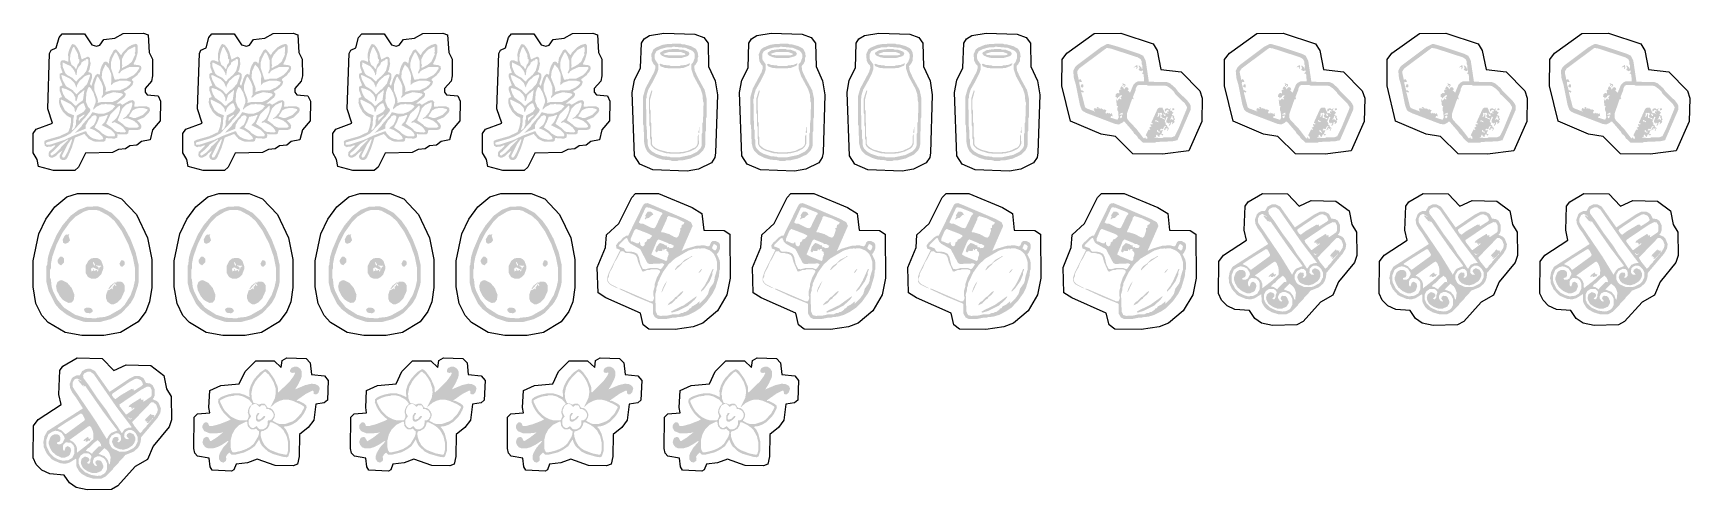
# Model space of a CAD drawing. Header units: millimetres. Extents: x 4 to 281, y 4 to 80.
import ezdxf

# ---------------------------------------------------------------- set-up
doc = ezdxf.new("R2010")
doc.units = ezdxf.units.MM
doc.layers.add('CUT', color=1, linetype='Continuous')
doc.layers.add('RASTER', color=7, linetype='Continuous')

msp = doc.modelspace()

# ---------------------------------------------------------------- hatches: boundary and pattern name
at = {"layer": 'RASTER'}
h = msp.add_hatch(color=7, dxfattribs=at)
h.paths.add_polyline_path([(10.446, 78.281), (10.855, 78.138), (11.263, 77.627), (11.641, 76.881), (11.978, 75.686), (12.969, 76.166), (13.204, 76.095), (13.378, 75.86), (13.378, 75.349), (13.48, 75.042), (13.276, 74.021), (13.072, 73.612), (13.511, 73.439), (13.684, 73.204), (13.684, 72.591), (13.378, 71.671), (13.449, 71.436), (13.613, 71.293), (13.991, 72.489), (14.267, 73.03), (14.604, 73.306), (14.982, 73.132), (15.115, 74.021), (15.319, 74.634), (15.697, 75.277), (16.034, 75.349), (16.31, 75.216), (16.371, 75.073), (16.514, 75.073), (16.647, 75.962), (17.331, 77.218), (17.669, 77.392), (17.801, 77.321), (18.557, 76.401), (18.864, 76.912), (19.681, 77.729), (20.325, 78.107), (21.04, 78.311), (21.173, 78.24), (21.346, 78.005), (21.346, 76.881), (21.04, 75.758), (20.631, 74.94), (20.733, 74.838), (21.551, 74.736), (21.888, 74.562), (21.959, 74.123), (21.683, 73.582), (21.418, 73.336), (21.275, 73.071), (20.396, 72.417), (20.396, 72.254), (20.631, 71.978), (20.457, 71.436), (19.947, 70.926), (19.068, 70.374), (19.027, 70.272), (19.303, 70.037), (19.303, 69.73), (19.129, 69.393), (17.801, 68.331), (18.179, 68.3), (18.384, 68.402), (18.762, 68.126), (19.916, 68.811), (20.529, 68.913), (20.835, 68.607), (20.764, 67.82), (22.776, 67.892), (23.318, 67.616), (23.389, 67.176), (23.216, 66.839), (22.398, 66.022), (21.244, 65.542), (21.785, 64.96), (21.959, 64.623), (21.888, 64.183), (21.653, 64.01), (21.244, 63.907), (19.916, 63.907), (19.814, 63.805), (19.742, 63.366), (19.507, 63.192), (18.179, 63.192), (17.975, 63.294), (17.904, 63.264), (17.975, 63.09), (17.904, 62.651), (17.464, 62.477), (16.034, 62.579), (15.901, 62.099), (15.625, 61.966), (14.297, 61.966), (13.889, 62.069), (13.143, 62.447), (12.428, 63.264), (10.855, 62.651), (10.313, 60.945), (9.629, 59.382), (9.425, 59.075), (9.087, 58.902), (8.781, 58.902), (8.444, 59.075), (8.27, 59.413), (8.27, 59.617), (8.75, 60.506), (8.137, 60.056), (7.688, 59.586), (7.146, 59.31), (6.84, 59.31), (6.564, 59.443), (6.431, 59.719), (6.503, 60.26), (7.627, 61.323), (7.351, 61.353), (6.84, 61.149), (6.431, 61.149), (6.227, 61.047), (5.788, 61.323), (5.716, 61.966), (5.788, 62.099), (6.125, 62.273), (8.27, 62.886), (9.731, 63.57), (10.007, 64.316), (10.211, 65.338), (10.211, 65.951), (9.465, 66.329), (8.852, 66.941), (8.372, 67.789), (8.168, 68.504), (8.24, 69.25), (8.679, 69.424), (8.27, 70.548), (8.27, 71.058), (8.342, 71.191), (8.781, 71.365), (8.27, 72.693), (8.27, 73.204), (8.342, 73.336), (8.781, 73.51), (8.474, 74.327), (8.403, 75.073), (8.474, 75.349), (8.679, 75.553), (9.087, 75.553), (9.772, 75.277), (9.7, 76.575), (9.905, 77.392), (10.283, 78.138)])
h.paths.add_polyline_path([(20.907, 77.872), (19.783, 77.321), (19.068, 76.503), (18.69, 75.758), (18.69, 74.94), (18.792, 74.736), (18.69, 74.532), (18.721, 74.256), (19.742, 74.808), (20.355, 75.318), (20.938, 76.575), (20.835, 76.779), (20.938, 76.983)])
h.paths.add_polyline_path([(10.62, 77.801), (10.415, 77.494), (10.109, 76.575), (10.007, 75.655), (10.283, 74.808), (10.753, 74.46), (10.896, 74.195), (11.028, 74.123), (11.131, 74.225), (11.263, 74.808), (11.539, 75.145), (11.611, 75.727), (11.437, 75.758), (11.335, 76.575), (10.753, 77.729)])
h.paths.add_polyline_path([(17.669, 76.881), (17.536, 76.81), (17.056, 75.86), (16.851, 75.145), (16.851, 74.327), (17.495, 72.315), (18.179, 72.386), (18.384, 72.489), (19.507, 72.489), (20.662, 73.071), (21.173, 73.582), (21.581, 74.195), (21.581, 74.358), (21.448, 74.43), (19.916, 74.43), (18.864, 73.949), (18.557, 73.745), (18.312, 73.377), (18.149, 73.377), (18.108, 73.479), (18.384, 74.123), (18.384, 75.451), (18.108, 76.197), (17.801, 76.81)])
h.paths.add_polyline_path([(12.765, 75.758), (12.591, 75.625), (12.632, 75.482), (12.459, 75.553), (11.917, 75.175), (11.876, 74.91), (11.406, 74.358), (11.233, 74.021), (11.1, 73.03), (10.926, 73.204), (10.926, 73.408), (10.65, 73.949), (10.14, 74.562), (8.812, 75.216), (8.781, 74.532), (9.261, 73.377), (9.568, 73.071), (10.446, 72.621), (10.998, 72.049), (11.161, 72.049), (11.304, 72.315), (12.285, 73.173), (12.765, 73.817), (13.072, 74.94), (13.072, 75.655), (12.969, 75.758)])
h.paths.add_polyline_path([(15.932, 74.838), (15.421, 73.714), (15.319, 72.693), (15.932, 71.161), (16.034, 70.752), (15.963, 70.272), (16.953, 70.548), (18.384, 70.548), (19.436, 71.028), (20.049, 71.539), (20.222, 71.876), (20.12, 71.978), (19.405, 72.182), (18.384, 72.182), (17.331, 71.804), (16.882, 71.395), (16.953, 72.999), (16.851, 73.408), (16.473, 74.256)])
h.paths.add_polyline_path([(13.276, 73.204), (12.53, 72.928), (11.611, 72.111), (11.233, 71.467), (11.1, 70.987), (10.753, 71.804), (10.14, 72.417), (8.985, 72.999), (8.679, 73.102), (8.577, 72.999), (8.781, 72.284), (9.363, 71.232), (10.446, 70.578), (11.1, 69.863), (11.815, 70.578), (12.081, 70.721), (12.898, 71.641), (13.378, 72.999)])
h.paths.add_polyline_path([(14.675, 72.867), (14.502, 72.693), (14.093, 71.467), (14.093, 70.548), (14.604, 69.22), (14.706, 68.709), (14.635, 68.433), (15.319, 68.607), (17.158, 68.607), (18.006, 68.985), (18.823, 69.7), (18.894, 69.832), (18.69, 70.037), (17.26, 70.241), (16.106, 69.863), (15.35, 69.25), (15.319, 69.526), (15.523, 69.832), (15.523, 71.161), (15.247, 71.906)])
h.paths.add_polyline_path([(13.245, 71.13), (13.143, 71.089), (12.969, 70.752), (12.765, 70.139), (12.663, 68.709), (13.041, 67.759), (13.306, 67.514), (13.449, 67.248), (13.306, 66.941), (12.591, 66.022), (12.121, 65.573), (11.978, 65.307), (10.14, 63.366), (9.292, 62.886), (8.27, 62.477), (6.125, 61.864), (6.023, 61.762), (6.053, 61.486), (6.533, 61.456), (6.942, 61.558), (9.087, 62.273), (10.62, 62.988), (12.561, 63.703), (12.734, 63.672), (12.939, 63.264), (13.449, 62.753), (13.991, 62.477), (14.91, 62.273), (15.595, 62.406), (15.452, 62.814), (14.839, 63.427), (14.022, 63.938), (13.276, 64.214), (14.022, 64.796), (14.297, 65.338), (14.502, 65.951), (14.502, 66.155), (14.297, 66.359), (13.991, 66.359), (13.654, 66.186), (13.511, 65.92), (13.143, 65.573), (12.663, 64.725), (12.632, 64.142), (10.855, 63.427), (11.978, 64.592), (12.121, 64.857), (13.409, 66.329), (13.756, 66.901), (14.706, 66.666), (15.728, 66.666), (16.473, 66.941), (17.086, 67.35), (17.566, 67.892), (17.26, 68.096), (16.851, 68.198), (16.238, 68.198), (16.034, 68.3), (15.728, 68.198), (15.217, 68.198), (14.471, 67.82), (13.919, 67.309), (13.919, 67.554), (14.297, 68.504), (14.297, 69.015), (13.96, 70.108), (13.511, 70.885)])
h.paths.add_polyline_path([(8.75, 70.926), (8.607, 70.823), (8.679, 70.548), (8.883, 69.935), (9.261, 69.291), (10.344, 68.535), (10.896, 67.963), (11.059, 67.963), (11.406, 68.331), (12.183, 68.882), (12.428, 70.619), (11.406, 69.761), (11.131, 68.811), (11.028, 68.709), (10.926, 68.811), (10.926, 69.322), (10.65, 69.863), (10.14, 70.374), (9.394, 70.752)])
h.paths.add_polyline_path([(8.577, 69.015), (8.474, 68.913), (8.577, 68.402), (9.159, 67.248), (9.772, 66.737), (10.65, 66.39), (10.722, 66.257), (10.62, 66.053), (10.518, 64.623), (10.313, 64.01), (10.415, 63.907), (10.753, 64.183), (11.028, 64.827), (11.028, 65.542), (11.131, 65.746), (11.161, 66.329), (12.285, 66.941), (12.663, 67.483), (12.326, 68.372), (12.152, 68.402), (11.713, 68.126), (11.304, 67.718), (10.957, 66.901), (10.824, 67.074), (10.824, 67.381), (10.65, 67.718), (10.14, 68.229)])
h.paths.add_polyline_path([(20.396, 68.576), (19.375, 68.126), (18.762, 67.514), (17.975, 65.542), (18.925, 64.857), (19.17, 64.592), (19.507, 64.418), (19.814, 64.316), (21.244, 64.316), (21.52, 64.449), (21.479, 64.653), (21.275, 64.96), (20.662, 65.47), (19.712, 65.848), (19.201, 65.848), (18.997, 65.746), (18.894, 65.848), (19.334, 66.124), (19.947, 66.839), (20.325, 67.687), (20.427, 68.096)])
h.paths.add_polyline_path([(18.281, 67.994), (16.821, 66.594), (16.065, 64.96), (17.086, 64.245), (17.536, 63.775), (17.873, 63.601), (19.099, 63.499), (19.375, 63.632), (19.232, 63.938), (18.925, 64.347), (18.414, 64.755), (17.464, 65.235), (16.984, 65.062), (17.127, 65.368), (17.393, 65.511), (17.801, 65.92), (18.179, 66.666), (18.384, 67.381), (18.384, 67.892)])
h.paths.add_polyline_path([(21.551, 67.585), (21.04, 67.483), (20.498, 67.207), (19.844, 66.186), (20.529, 65.951), (21.04, 65.951), (22.194, 66.431), (22.909, 67.146), (22.981, 67.279), (22.909, 67.411), (22.266, 67.585)])
h.paths.add_polyline_path([(12.428, 66.533), (11.509, 65.981), (11.468, 65.47), (11.611, 65.47), (11.713, 65.675), (12.387, 66.329)])
h.paths.add_polyline_path([(16.238, 66.461), (15.728, 66.257), (14.941, 66.124), (14.604, 65.235), (14.124, 64.347), (15.043, 63.734), (15.39, 63.366), (16.034, 62.988), (16.341, 62.886), (17.464, 62.886), (17.566, 63.09), (17.393, 63.427), (16.882, 63.938), (15.319, 64.725), (15.86, 65.307), (16.341, 66.359)])
h.paths.add_polyline_path([(9.7, 62.375), (8.444, 61.588), (7.381, 60.506), (6.809, 60.056), (6.768, 59.75), (7.014, 59.647), (7.688, 60.097), (8.403, 60.812), (8.546, 61.078), (9.731, 62.242)])
h.paths.add_polyline_path([(10.313, 62.375), (10.18, 62.304), (9.67, 61.588), (8.679, 59.617), (8.75, 59.382), (8.883, 59.31), (9.118, 59.382), (9.598, 60.23), (10.109, 61.456), (10.385, 62.304)])
h = msp.add_hatch(color=7, dxfattribs=at)
h.paths.add_polyline_path([(35.47, 78.281), (35.879, 78.138), (36.287, 77.627), (36.665, 76.881), (37.002, 75.686), (37.993, 76.166), (38.228, 76.095), (38.402, 75.86), (38.402, 75.349), (38.504, 75.042), (38.3, 74.021), (38.095, 73.612), (38.535, 73.439), (38.708, 73.204), (38.708, 72.591), (38.402, 71.671), (38.473, 71.436), (38.637, 71.293), (39.015, 72.489), (39.291, 73.03), (39.628, 73.306), (40.006, 73.132), (40.138, 74.021), (40.343, 74.634), (40.721, 75.277), (41.058, 75.349), (41.334, 75.216), (41.395, 75.073), (41.538, 75.073), (41.671, 75.962), (42.355, 77.218), (42.692, 77.392), (42.825, 77.321), (43.581, 76.401), (43.888, 76.912), (44.705, 77.729), (45.348, 78.107), (46.064, 78.311), (46.196, 78.24), (46.37, 78.005), (46.37, 76.881), (46.064, 75.758), (45.655, 74.94), (45.757, 74.838), (46.574, 74.736), (46.911, 74.562), (46.983, 74.123), (46.707, 73.582), (46.442, 73.336), (46.299, 73.071), (45.42, 72.417), (45.42, 72.254), (45.655, 71.978), (45.481, 71.436), (44.97, 70.926), (44.092, 70.374), (44.051, 70.272), (44.327, 70.037), (44.327, 69.73), (44.153, 69.393), (42.825, 68.331), (43.203, 68.3), (43.407, 68.402), (43.785, 68.126), (44.94, 68.811), (45.553, 68.913), (45.859, 68.607), (45.788, 67.82), (47.8, 67.892), (48.342, 67.616), (48.413, 67.176), (48.24, 66.839), (47.422, 66.022), (46.268, 65.542), (46.809, 64.96), (46.983, 64.623), (46.911, 64.183), (46.677, 64.01), (46.268, 63.907), (44.94, 63.907), (44.838, 63.805), (44.766, 63.366), (44.531, 63.192), (43.203, 63.192), (42.999, 63.294), (42.927, 63.264), (42.999, 63.09), (42.927, 62.651), (42.488, 62.477), (41.058, 62.579), (40.925, 62.099), (40.649, 61.966), (39.321, 61.966), (38.913, 62.069), (38.167, 62.447), (37.452, 63.264), (35.879, 62.651), (35.337, 60.945), (34.653, 59.382), (34.448, 59.075), (34.111, 58.902), (33.805, 58.902), (33.468, 59.075), (33.294, 59.413), (33.294, 59.617), (33.774, 60.506), (33.161, 60.056), (32.712, 59.586), (32.17, 59.31), (31.864, 59.31), (31.588, 59.443), (31.455, 59.719), (31.527, 60.26), (32.65, 61.323), (32.375, 61.353), (31.864, 61.149), (31.455, 61.149), (31.251, 61.047), (30.812, 61.323), (30.74, 61.966), (30.812, 62.099), (31.149, 62.273), (33.294, 62.886), (34.755, 63.57), (35.031, 64.316), (35.235, 65.338), (35.235, 65.951), (34.489, 66.329), (33.876, 66.941), (33.396, 67.789), (33.192, 68.504), (33.263, 69.25), (33.703, 69.424), (33.294, 70.548), (33.294, 71.058), (33.365, 71.191), (33.805, 71.365), (33.294, 72.693), (33.294, 73.204), (33.365, 73.336), (33.805, 73.51), (33.498, 74.327), (33.427, 75.073), (33.498, 75.349), (33.703, 75.553), (34.111, 75.553), (34.796, 75.277), (34.724, 76.575), (34.928, 77.392), (35.306, 78.138)])
h.paths.add_polyline_path([(45.931, 77.872), (44.807, 77.321), (44.092, 76.503), (43.714, 75.758), (43.714, 74.94), (43.816, 74.736), (43.714, 74.532), (43.745, 74.256), (44.766, 74.808), (45.379, 75.318), (45.961, 76.575), (45.859, 76.779), (45.961, 76.983)])
h.paths.add_polyline_path([(35.644, 77.801), (35.439, 77.494), (35.133, 76.575), (35.031, 75.655), (35.306, 74.808), (35.776, 74.46), (35.919, 74.195), (36.052, 74.123), (36.154, 74.225), (36.287, 74.808), (36.563, 75.145), (36.635, 75.727), (36.461, 75.758), (36.359, 76.575), (35.776, 77.729)])
h.paths.add_polyline_path([(42.692, 76.881), (42.56, 76.81), (42.079, 75.86), (41.875, 75.145), (41.875, 74.327), (42.519, 72.315), (43.203, 72.386), (43.407, 72.489), (44.531, 72.489), (45.686, 73.071), (46.196, 73.582), (46.605, 74.195), (46.605, 74.358), (46.472, 74.43), (44.94, 74.43), (43.888, 73.949), (43.581, 73.745), (43.336, 73.377), (43.173, 73.377), (43.132, 73.479), (43.407, 74.123), (43.407, 75.451), (43.132, 76.197), (42.825, 76.81)])
h.paths.add_polyline_path([(37.789, 75.758), (37.615, 75.625), (37.656, 75.482), (37.482, 75.553), (36.941, 75.175), (36.9, 74.91), (36.43, 74.358), (36.257, 74.021), (36.124, 73.03), (35.95, 73.204), (35.95, 73.408), (35.674, 73.949), (35.163, 74.562), (33.835, 75.216), (33.805, 74.532), (34.285, 73.377), (34.591, 73.071), (35.47, 72.621), (36.022, 72.049), (36.185, 72.049), (36.328, 72.315), (37.309, 73.173), (37.789, 73.817), (38.095, 74.94), (38.095, 75.655), (37.993, 75.758)])
h.paths.add_polyline_path([(40.956, 74.838), (40.445, 73.714), (40.343, 72.693), (40.956, 71.161), (41.058, 70.752), (40.986, 70.272), (41.977, 70.548), (43.407, 70.548), (44.46, 71.028), (45.073, 71.539), (45.246, 71.876), (45.144, 71.978), (44.429, 72.182), (43.407, 72.182), (42.355, 71.804), (41.906, 71.395), (41.977, 72.999), (41.875, 73.408), (41.497, 74.256)])
h.paths.add_polyline_path([(38.3, 73.204), (37.554, 72.928), (36.635, 72.111), (36.257, 71.467), (36.124, 70.987), (35.776, 71.804), (35.163, 72.417), (34.009, 72.999), (33.703, 73.102), (33.6, 72.999), (33.805, 72.284), (34.387, 71.232), (35.47, 70.578), (36.124, 69.863), (36.839, 70.578), (37.104, 70.721), (37.922, 71.641), (38.402, 72.999)])
h.paths.add_polyline_path([(39.699, 72.867), (39.526, 72.693), (39.117, 71.467), (39.117, 70.548), (39.628, 69.22), (39.73, 68.709), (39.658, 68.433), (40.343, 68.607), (42.182, 68.607), (43.03, 68.985), (43.847, 69.7), (43.918, 69.832), (43.714, 70.037), (42.284, 70.241), (41.129, 69.863), (40.373, 69.25), (40.343, 69.526), (40.547, 69.832), (40.547, 71.161), (40.271, 71.906)])
h.paths.add_polyline_path([(38.269, 71.13), (38.167, 71.089), (37.993, 70.752), (37.789, 70.139), (37.687, 68.709), (38.065, 67.759), (38.33, 67.514), (38.473, 67.248), (38.33, 66.941), (37.615, 66.022), (37.145, 65.573), (37.002, 65.307), (35.163, 63.366), (34.316, 62.886), (33.294, 62.477), (31.149, 61.864), (31.047, 61.762), (31.077, 61.486), (31.557, 61.456), (31.966, 61.558), (34.111, 62.273), (35.644, 62.988), (37.585, 63.703), (37.758, 63.672), (37.963, 63.264), (38.473, 62.753), (39.015, 62.477), (39.934, 62.273), (40.619, 62.406), (40.476, 62.814), (39.863, 63.427), (39.045, 63.938), (38.3, 64.214), (39.045, 64.796), (39.321, 65.338), (39.526, 65.951), (39.526, 66.155), (39.321, 66.359), (39.015, 66.359), (38.678, 66.186), (38.535, 65.92), (38.167, 65.573), (37.687, 64.725), (37.656, 64.142), (35.879, 63.427), (37.002, 64.592), (37.145, 64.857), (38.432, 66.329), (38.78, 66.901), (39.73, 66.666), (40.751, 66.666), (41.497, 66.941), (42.11, 67.35), (42.59, 67.892), (42.284, 68.096), (41.875, 68.198), (41.262, 68.198), (41.058, 68.3), (40.751, 68.198), (40.241, 68.198), (39.495, 67.82), (38.943, 67.309), (38.943, 67.554), (39.321, 68.504), (39.321, 69.015), (38.984, 70.108), (38.535, 70.885)])
h.paths.add_polyline_path([(33.774, 70.926), (33.631, 70.823), (33.703, 70.548), (33.907, 69.935), (34.285, 69.291), (35.368, 68.535), (35.919, 67.963), (36.083, 67.963), (36.43, 68.331), (37.207, 68.882), (37.452, 70.619), (36.43, 69.761), (36.154, 68.811), (36.052, 68.709), (35.95, 68.811), (35.95, 69.322), (35.674, 69.863), (35.163, 70.374), (34.418, 70.752)])
h.paths.add_polyline_path([(33.6, 69.015), (33.498, 68.913), (33.6, 68.402), (34.183, 67.248), (34.796, 66.737), (35.674, 66.39), (35.746, 66.257), (35.644, 66.053), (35.541, 64.623), (35.337, 64.01), (35.439, 63.907), (35.776, 64.183), (36.052, 64.827), (36.052, 65.542), (36.154, 65.746), (36.185, 66.329), (37.309, 66.941), (37.687, 67.483), (37.35, 68.372), (37.176, 68.402), (36.737, 68.126), (36.328, 67.718), (35.981, 66.901), (35.848, 67.074), (35.848, 67.381), (35.674, 67.718), (35.163, 68.229)])
h.paths.add_polyline_path([(45.42, 68.576), (44.398, 68.126), (43.785, 67.514), (42.999, 65.542), (43.949, 64.857), (44.194, 64.592), (44.531, 64.418), (44.838, 64.316), (46.268, 64.316), (46.544, 64.449), (46.503, 64.653), (46.299, 64.96), (45.686, 65.47), (44.736, 65.848), (44.225, 65.848), (44.02, 65.746), (43.918, 65.848), (44.358, 66.124), (44.97, 66.839), (45.348, 67.687), (45.451, 68.096)])
h.paths.add_polyline_path([(43.305, 67.994), (41.844, 66.594), (41.089, 64.96), (42.11, 64.245), (42.56, 63.775), (42.897, 63.601), (44.123, 63.499), (44.398, 63.632), (44.255, 63.938), (43.949, 64.347), (43.438, 64.755), (42.488, 65.235), (42.008, 65.062), (42.151, 65.368), (42.417, 65.511), (42.825, 65.92), (43.203, 66.666), (43.407, 67.381), (43.407, 67.892)])
h.paths.add_polyline_path([(46.574, 67.585), (46.064, 67.483), (45.522, 67.207), (44.868, 66.186), (45.553, 65.951), (46.064, 65.951), (47.218, 66.431), (47.933, 67.146), (48.005, 67.279), (47.933, 67.411), (47.289, 67.585)])
h.paths.add_polyline_path([(37.452, 66.533), (36.532, 65.981), (36.491, 65.47), (36.635, 65.47), (36.737, 65.675), (37.411, 66.329)])
h.paths.add_polyline_path([(41.262, 66.461), (40.751, 66.257), (39.965, 66.124), (39.628, 65.235), (39.148, 64.347), (40.067, 63.734), (40.414, 63.366), (41.058, 62.988), (41.364, 62.886), (42.488, 62.886), (42.59, 63.09), (42.417, 63.427), (41.906, 63.938), (40.343, 64.725), (40.884, 65.307), (41.364, 66.359)])
h.paths.add_polyline_path([(34.724, 62.375), (33.468, 61.588), (32.405, 60.506), (31.833, 60.056), (31.792, 59.75), (32.037, 59.647), (32.712, 60.097), (33.427, 60.812), (33.57, 61.078), (34.755, 62.242)])
h.paths.add_polyline_path([(35.337, 62.375), (35.204, 62.304), (34.694, 61.588), (33.703, 59.617), (33.774, 59.382), (33.907, 59.31), (34.142, 59.382), (34.622, 60.23), (35.133, 61.456), (35.409, 62.304)])
h = msp.add_hatch(color=7, dxfattribs=at)
h.paths.add_polyline_path([(60.494, 78.281), (60.902, 78.138), (61.311, 77.627), (61.689, 76.881), (62.026, 75.686), (63.017, 76.166), (63.252, 76.095), (63.426, 75.86), (63.426, 75.349), (63.528, 75.042), (63.323, 74.021), (63.119, 73.612), (63.558, 73.439), (63.732, 73.204), (63.732, 72.591), (63.426, 71.671), (63.497, 71.436), (63.661, 71.293), (64.039, 72.489), (64.314, 73.03), (64.652, 73.306), (65.03, 73.132), (65.162, 74.021), (65.367, 74.634), (65.745, 75.277), (66.082, 75.349), (66.358, 75.216), (66.419, 75.073), (66.562, 75.073), (66.695, 75.962), (67.379, 77.218), (67.716, 77.392), (67.849, 77.321), (68.605, 76.401), (68.911, 76.912), (69.729, 77.729), (70.372, 78.107), (71.087, 78.311), (71.22, 78.24), (71.394, 78.005), (71.394, 76.881), (71.087, 75.758), (70.679, 74.94), (70.781, 74.838), (71.598, 74.736), (71.935, 74.562), (72.007, 74.123), (71.731, 73.582), (71.465, 73.336), (71.322, 73.071), (70.444, 72.417), (70.444, 72.254), (70.679, 71.978), (70.505, 71.436), (69.994, 70.926), (69.116, 70.374), (69.075, 70.272), (69.351, 70.037), (69.351, 69.73), (69.177, 69.393), (67.849, 68.331), (68.227, 68.3), (68.431, 68.402), (68.809, 68.126), (69.964, 68.811), (70.577, 68.913), (70.883, 68.607), (70.812, 67.82), (72.824, 67.892), (73.365, 67.616), (73.437, 67.176), (73.263, 66.839), (72.446, 66.022), (71.292, 65.542), (71.833, 64.96), (72.007, 64.623), (71.935, 64.183), (71.7, 64.01), (71.292, 63.907), (69.964, 63.907), (69.862, 63.805), (69.79, 63.366), (69.555, 63.192), (68.227, 63.192), (68.023, 63.294), (67.951, 63.264), (68.023, 63.09), (67.951, 62.651), (67.512, 62.477), (66.082, 62.579), (65.949, 62.099), (65.673, 61.966), (64.345, 61.966), (63.936, 62.069), (63.191, 62.447), (62.476, 63.264), (60.902, 62.651), (60.361, 60.945), (59.677, 59.382), (59.472, 59.075), (59.135, 58.902), (58.829, 58.902), (58.491, 59.075), (58.318, 59.413), (58.318, 59.617), (58.798, 60.506), (58.185, 60.056), (57.736, 59.586), (57.194, 59.31), (56.888, 59.31), (56.612, 59.443), (56.479, 59.719), (56.551, 60.26), (57.674, 61.323), (57.398, 61.353), (56.888, 61.149), (56.479, 61.149), (56.275, 61.047), (55.835, 61.323), (55.764, 61.966), (55.835, 62.099), (56.173, 62.273), (58.318, 62.886), (59.779, 63.57), (60.054, 64.316), (60.259, 65.338), (60.259, 65.951), (59.513, 66.329), (58.9, 66.941), (58.42, 67.789), (58.216, 68.504), (58.287, 69.25), (58.726, 69.424), (58.318, 70.548), (58.318, 71.058), (58.389, 71.191), (58.829, 71.365), (58.318, 72.693), (58.318, 73.204), (58.389, 73.336), (58.829, 73.51), (58.522, 74.327), (58.451, 75.073), (58.522, 75.349), (58.726, 75.553), (59.135, 75.553), (59.82, 75.277), (59.748, 76.575), (59.952, 77.392), (60.33, 78.138)])
h.paths.add_polyline_path([(70.955, 77.872), (69.831, 77.321), (69.116, 76.503), (68.738, 75.758), (68.738, 74.94), (68.84, 74.736), (68.738, 74.532), (68.768, 74.256), (69.79, 74.808), (70.403, 75.318), (70.985, 76.575), (70.883, 76.779), (70.985, 76.983)])
h.paths.add_polyline_path([(60.667, 77.801), (60.463, 77.494), (60.157, 76.575), (60.054, 75.655), (60.33, 74.808), (60.8, 74.46), (60.943, 74.195), (61.076, 74.123), (61.178, 74.225), (61.311, 74.808), (61.587, 75.145), (61.658, 75.727), (61.485, 75.758), (61.383, 76.575), (60.8, 77.729)])
h.paths.add_polyline_path([(67.716, 76.881), (67.583, 76.81), (67.103, 75.86), (66.899, 75.145), (66.899, 74.327), (67.543, 72.315), (68.227, 72.386), (68.431, 72.489), (69.555, 72.489), (70.709, 73.071), (71.22, 73.582), (71.629, 74.195), (71.629, 74.358), (71.496, 74.43), (69.964, 74.43), (68.911, 73.949), (68.605, 73.745), (68.36, 73.377), (68.196, 73.377), (68.156, 73.479), (68.431, 74.123), (68.431, 75.451), (68.156, 76.197), (67.849, 76.81)])
h.paths.add_polyline_path([(62.813, 75.758), (62.639, 75.625), (62.68, 75.482), (62.506, 75.553), (61.965, 75.175), (61.924, 74.91), (61.454, 74.358), (61.28, 74.021), (61.148, 73.03), (60.974, 73.204), (60.974, 73.408), (60.698, 73.949), (60.187, 74.562), (58.859, 75.216), (58.829, 74.532), (59.309, 73.377), (59.615, 73.071), (60.494, 72.621), (61.045, 72.049), (61.209, 72.049), (61.352, 72.315), (62.333, 73.173), (62.813, 73.817), (63.119, 74.94), (63.119, 75.655), (63.017, 75.758)])
h.paths.add_polyline_path([(65.98, 74.838), (65.469, 73.714), (65.367, 72.693), (65.98, 71.161), (66.082, 70.752), (66.01, 70.272), (67.001, 70.548), (68.431, 70.548), (69.484, 71.028), (70.096, 71.539), (70.27, 71.876), (70.168, 71.978), (69.453, 72.182), (68.431, 72.182), (67.379, 71.804), (66.93, 71.395), (67.001, 72.999), (66.899, 73.408), (66.521, 74.256)])
h.paths.add_polyline_path([(63.323, 73.204), (62.578, 72.928), (61.658, 72.111), (61.28, 71.467), (61.148, 70.987), (60.8, 71.804), (60.187, 72.417), (59.033, 72.999), (58.726, 73.102), (58.624, 72.999), (58.829, 72.284), (59.411, 71.232), (60.494, 70.578), (61.148, 69.863), (61.863, 70.578), (62.128, 70.721), (62.946, 71.641), (63.426, 72.999)])
h.paths.add_polyline_path([(64.723, 72.867), (64.549, 72.693), (64.141, 71.467), (64.141, 70.548), (64.652, 69.22), (64.754, 68.709), (64.682, 68.433), (65.367, 68.607), (67.205, 68.607), (68.053, 68.985), (68.871, 69.7), (68.942, 69.832), (68.738, 70.037), (67.308, 70.241), (66.153, 69.863), (65.397, 69.25), (65.367, 69.526), (65.571, 69.832), (65.571, 71.161), (65.295, 71.906)])
h.paths.add_polyline_path([(63.293, 71.13), (63.191, 71.089), (63.017, 70.752), (62.813, 70.139), (62.711, 68.709), (63.089, 67.759), (63.354, 67.514), (63.497, 67.248), (63.354, 66.941), (62.639, 66.022), (62.169, 65.573), (62.026, 65.307), (60.187, 63.366), (59.339, 62.886), (58.318, 62.477), (56.173, 61.864), (56.07, 61.762), (56.101, 61.486), (56.581, 61.456), (56.99, 61.558), (59.135, 62.273), (60.667, 62.988), (62.608, 63.703), (62.782, 63.672), (62.986, 63.264), (63.497, 62.753), (64.039, 62.477), (64.958, 62.273), (65.642, 62.406), (65.499, 62.814), (64.886, 63.427), (64.069, 63.938), (63.323, 64.214), (64.069, 64.796), (64.345, 65.338), (64.549, 65.951), (64.549, 66.155), (64.345, 66.359), (64.039, 66.359), (63.701, 66.186), (63.558, 65.92), (63.191, 65.573), (62.711, 64.725), (62.68, 64.142), (60.902, 63.427), (62.026, 64.592), (62.169, 64.857), (63.456, 66.329), (63.804, 66.901), (64.754, 66.666), (65.775, 66.666), (66.521, 66.941), (67.134, 67.35), (67.614, 67.892), (67.308, 68.096), (66.899, 68.198), (66.286, 68.198), (66.082, 68.3), (65.775, 68.198), (65.264, 68.198), (64.519, 67.82), (63.967, 67.309), (63.967, 67.554), (64.345, 68.504), (64.345, 69.015), (64.008, 70.108), (63.558, 70.885)])
h.paths.add_polyline_path([(58.798, 70.926), (58.655, 70.823), (58.726, 70.548), (58.931, 69.935), (59.309, 69.291), (60.392, 68.535), (60.943, 67.963), (61.107, 67.963), (61.454, 68.331), (62.23, 68.882), (62.476, 70.619), (61.454, 69.761), (61.178, 68.811), (61.076, 68.709), (60.974, 68.811), (60.974, 69.322), (60.698, 69.863), (60.187, 70.374), (59.442, 70.752)])
h.paths.add_polyline_path([(58.624, 69.015), (58.522, 68.913), (58.624, 68.402), (59.207, 67.248), (59.82, 66.737), (60.698, 66.39), (60.77, 66.257), (60.667, 66.053), (60.565, 64.623), (60.361, 64.01), (60.463, 63.907), (60.8, 64.183), (61.076, 64.827), (61.076, 65.542), (61.178, 65.746), (61.209, 66.329), (62.333, 66.941), (62.711, 67.483), (62.373, 68.372), (62.2, 68.402), (61.76, 68.126), (61.352, 67.718), (61.005, 66.901), (60.872, 67.074), (60.872, 67.381), (60.698, 67.718), (60.187, 68.229)])
h.paths.add_polyline_path([(70.444, 68.576), (69.422, 68.126), (68.809, 67.514), (68.023, 65.542), (68.973, 64.857), (69.218, 64.592), (69.555, 64.418), (69.862, 64.316), (71.292, 64.316), (71.568, 64.449), (71.527, 64.653), (71.322, 64.96), (70.709, 65.47), (69.759, 65.848), (69.249, 65.848), (69.044, 65.746), (68.942, 65.848), (69.381, 66.124), (69.994, 66.839), (70.372, 67.687), (70.474, 68.096)])
h.paths.add_polyline_path([(68.329, 67.994), (66.868, 66.594), (66.112, 64.96), (67.134, 64.245), (67.583, 63.775), (67.921, 63.601), (69.146, 63.499), (69.422, 63.632), (69.279, 63.938), (68.973, 64.347), (68.462, 64.755), (67.512, 65.235), (67.032, 65.062), (67.175, 65.368), (67.44, 65.511), (67.849, 65.92), (68.227, 66.666), (68.431, 67.381), (68.431, 67.892)])
h.paths.add_polyline_path([(71.598, 67.585), (71.087, 67.483), (70.546, 67.207), (69.892, 66.186), (70.577, 65.951), (71.087, 65.951), (72.242, 66.431), (72.957, 67.146), (73.028, 67.279), (72.957, 67.411), (72.313, 67.585)])
h.paths.add_polyline_path([(62.476, 66.533), (61.556, 65.981), (61.515, 65.47), (61.658, 65.47), (61.76, 65.675), (62.435, 66.329)])
h.paths.add_polyline_path([(66.286, 66.461), (65.775, 66.257), (64.989, 66.124), (64.652, 65.235), (64.171, 64.347), (65.091, 63.734), (65.438, 63.366), (66.082, 62.988), (66.388, 62.886), (67.512, 62.886), (67.614, 63.09), (67.44, 63.427), (66.93, 63.938), (65.367, 64.725), (65.908, 65.307), (66.388, 66.359)])
h.paths.add_polyline_path([(59.748, 62.375), (58.491, 61.588), (57.429, 60.506), (56.857, 60.056), (56.816, 59.75), (57.061, 59.647), (57.736, 60.097), (58.451, 60.812), (58.594, 61.078), (59.779, 62.242)])
h.paths.add_polyline_path([(60.361, 62.375), (60.228, 62.304), (59.717, 61.588), (58.726, 59.617), (58.798, 59.382), (58.931, 59.31), (59.166, 59.382), (59.646, 60.23), (60.157, 61.456), (60.432, 62.304)])
h = msp.add_hatch(color=7, dxfattribs=at)
h.paths.add_polyline_path([(85.518, 78.281), (85.926, 78.138), (86.335, 77.627), (86.713, 76.881), (87.05, 75.686), (88.041, 76.166), (88.276, 76.095), (88.449, 75.86), (88.449, 75.349), (88.552, 75.042), (88.347, 74.021), (88.143, 73.612), (88.582, 73.439), (88.756, 73.204), (88.756, 72.591), (88.449, 71.671), (88.521, 71.436), (88.684, 71.293), (89.062, 72.489), (89.338, 73.03), (89.675, 73.306), (90.053, 73.132), (90.186, 74.021), (90.39, 74.634), (90.768, 75.277), (91.106, 75.349), (91.381, 75.216), (91.443, 75.073), (91.586, 75.073), (91.719, 75.962), (92.403, 77.218), (92.74, 77.392), (92.873, 77.321), (93.629, 76.401), (93.935, 76.912), (94.753, 77.729), (95.396, 78.107), (96.111, 78.311), (96.244, 78.24), (96.418, 78.005), (96.418, 76.881), (96.111, 75.758), (95.703, 74.94), (95.805, 74.838), (96.622, 74.736), (96.959, 74.562), (97.031, 74.123), (96.755, 73.582), (96.489, 73.336), (96.346, 73.071), (95.468, 72.417), (95.468, 72.254), (95.703, 71.978), (95.529, 71.436), (95.018, 70.926), (94.14, 70.374), (94.099, 70.272), (94.375, 70.037), (94.375, 69.73), (94.201, 69.393), (92.873, 68.331), (93.251, 68.3), (93.455, 68.402), (93.833, 68.126), (94.988, 68.811), (95.6, 68.913), (95.907, 68.607), (95.835, 67.82), (97.848, 67.892), (98.389, 67.616), (98.461, 67.176), (98.287, 66.839), (97.47, 66.022), (96.316, 65.542), (96.857, 64.96), (97.031, 64.623), (96.959, 64.183), (96.724, 64.01), (96.316, 63.907), (94.988, 63.907), (94.885, 63.805), (94.814, 63.366), (94.579, 63.192), (93.251, 63.192), (93.047, 63.294), (92.975, 63.264), (93.047, 63.09), (92.975, 62.651), (92.536, 62.477), (91.106, 62.579), (90.973, 62.099), (90.697, 61.966), (89.369, 61.966), (88.96, 62.069), (88.215, 62.447), (87.499, 63.264), (85.926, 62.651), (85.385, 60.945), (84.7, 59.382), (84.496, 59.075), (84.159, 58.902), (83.852, 58.902), (83.515, 59.075), (83.342, 59.413), (83.342, 59.617), (83.822, 60.506), (83.209, 60.056), (82.759, 59.586), (82.218, 59.31), (81.911, 59.31), (81.636, 59.443), (81.503, 59.719), (81.574, 60.26), (82.698, 61.323), (82.422, 61.353), (81.911, 61.149), (81.503, 61.149), (81.299, 61.047), (80.859, 61.323), (80.788, 61.966), (80.859, 62.099), (81.196, 62.273), (83.342, 62.886), (84.802, 63.57), (85.078, 64.316), (85.283, 65.338), (85.283, 65.951), (84.537, 66.329), (83.924, 66.941), (83.444, 67.789), (83.24, 68.504), (83.311, 69.25), (83.75, 69.424), (83.342, 70.548), (83.342, 71.058), (83.413, 71.191), (83.852, 71.365), (83.342, 72.693), (83.342, 73.204), (83.413, 73.336), (83.852, 73.51), (83.546, 74.327), (83.474, 75.073), (83.546, 75.349), (83.75, 75.553), (84.159, 75.553), (84.843, 75.277), (84.772, 76.575), (84.976, 77.392), (85.354, 78.138)])
h.paths.add_polyline_path([(95.978, 77.872), (94.855, 77.321), (94.14, 76.503), (93.762, 75.758), (93.762, 74.94), (93.864, 74.736), (93.762, 74.532), (93.792, 74.256), (94.814, 74.808), (95.427, 75.318), (96.009, 76.575), (95.907, 76.779), (96.009, 76.983)])
h.paths.add_polyline_path([(85.691, 77.801), (85.487, 77.494), (85.18, 76.575), (85.078, 75.655), (85.354, 74.808), (85.824, 74.46), (85.967, 74.195), (86.1, 74.123), (86.202, 74.225), (86.335, 74.808), (86.611, 75.145), (86.682, 75.727), (86.509, 75.758), (86.406, 76.575), (85.824, 77.729)])
h.paths.add_polyline_path([(92.74, 76.881), (92.607, 76.81), (92.127, 75.86), (91.923, 75.145), (91.923, 74.327), (92.566, 72.315), (93.251, 72.386), (93.455, 72.489), (94.579, 72.489), (95.733, 73.071), (96.244, 73.582), (96.653, 74.195), (96.653, 74.358), (96.52, 74.43), (94.988, 74.43), (93.935, 73.949), (93.629, 73.745), (93.384, 73.377), (93.22, 73.377), (93.179, 73.479), (93.455, 74.123), (93.455, 75.451), (93.179, 76.197), (92.873, 76.81)])
h.paths.add_polyline_path([(87.837, 75.758), (87.663, 75.625), (87.704, 75.482), (87.53, 75.553), (86.989, 75.175), (86.948, 74.91), (86.478, 74.358), (86.304, 74.021), (86.171, 73.03), (85.998, 73.204), (85.998, 73.408), (85.722, 73.949), (85.211, 74.562), (83.883, 75.216), (83.852, 74.532), (84.333, 73.377), (84.639, 73.071), (85.518, 72.621), (86.069, 72.049), (86.233, 72.049), (86.376, 72.315), (87.356, 73.173), (87.837, 73.817), (88.143, 74.94), (88.143, 75.655), (88.041, 75.758)])
h.paths.add_polyline_path([(91.003, 74.838), (90.493, 73.714), (90.39, 72.693), (91.003, 71.161), (91.106, 70.752), (91.034, 70.272), (92.025, 70.548), (93.455, 70.548), (94.507, 71.028), (95.12, 71.539), (95.294, 71.876), (95.192, 71.978), (94.477, 72.182), (93.455, 72.182), (92.403, 71.804), (91.953, 71.395), (92.025, 72.999), (91.923, 73.408), (91.545, 74.256)])
h.paths.add_polyline_path([(88.347, 73.204), (87.602, 72.928), (86.682, 72.111), (86.304, 71.467), (86.171, 70.987), (85.824, 71.804), (85.211, 72.417), (84.057, 72.999), (83.75, 73.102), (83.648, 72.999), (83.852, 72.284), (84.435, 71.232), (85.518, 70.578), (86.171, 69.863), (86.886, 70.578), (87.152, 70.721), (87.969, 71.641), (88.449, 72.999)])
h.paths.add_polyline_path([(89.747, 72.867), (89.573, 72.693), (89.165, 71.467), (89.165, 70.548), (89.675, 69.22), (89.778, 68.709), (89.706, 68.433), (90.39, 68.607), (92.229, 68.607), (93.077, 68.985), (93.894, 69.7), (93.966, 69.832), (93.762, 70.037), (92.331, 70.241), (91.177, 69.863), (90.421, 69.25), (90.39, 69.526), (90.595, 69.832), (90.595, 71.161), (90.319, 71.906)])
h.paths.add_polyline_path([(88.317, 71.13), (88.215, 71.089), (88.041, 70.752), (87.837, 70.139), (87.734, 68.709), (88.112, 67.759), (88.378, 67.514), (88.521, 67.248), (88.378, 66.941), (87.663, 66.022), (87.193, 65.573), (87.05, 65.307), (85.211, 63.366), (84.363, 62.886), (83.342, 62.477), (81.196, 61.864), (81.094, 61.762), (81.125, 61.486), (81.605, 61.456), (82.014, 61.558), (84.159, 62.273), (85.691, 62.988), (87.632, 63.703), (87.806, 63.672), (88.01, 63.264), (88.521, 62.753), (89.062, 62.477), (89.982, 62.273), (90.666, 62.406), (90.523, 62.814), (89.91, 63.427), (89.093, 63.938), (88.347, 64.214), (89.093, 64.796), (89.369, 65.338), (89.573, 65.951), (89.573, 66.155), (89.369, 66.359), (89.062, 66.359), (88.725, 66.186), (88.582, 65.92), (88.215, 65.573), (87.734, 64.725), (87.704, 64.142), (85.926, 63.427), (87.05, 64.592), (87.193, 64.857), (88.48, 66.329), (88.827, 66.901), (89.778, 66.666), (90.799, 66.666), (91.545, 66.941), (92.158, 67.35), (92.638, 67.892), (92.331, 68.096), (91.923, 68.198), (91.31, 68.198), (91.106, 68.3), (90.799, 68.198), (90.288, 68.198), (89.543, 67.82), (88.991, 67.309), (88.991, 67.554), (89.369, 68.504), (89.369, 69.015), (89.032, 70.108), (88.582, 70.885)])
h.paths.add_polyline_path([(83.822, 70.926), (83.679, 70.823), (83.75, 70.548), (83.955, 69.935), (84.333, 69.291), (85.415, 68.535), (85.967, 67.963), (86.131, 67.963), (86.478, 68.331), (87.254, 68.882), (87.499, 70.619), (86.478, 69.761), (86.202, 68.811), (86.1, 68.709), (85.998, 68.811), (85.998, 69.322), (85.722, 69.863), (85.211, 70.374), (84.465, 70.752)])
h.paths.add_polyline_path([(83.648, 69.015), (83.546, 68.913), (83.648, 68.402), (84.23, 67.248), (84.843, 66.737), (85.722, 66.39), (85.793, 66.257), (85.691, 66.053), (85.589, 64.623), (85.385, 64.01), (85.487, 63.907), (85.824, 64.183), (86.1, 64.827), (86.1, 65.542), (86.202, 65.746), (86.233, 66.329), (87.356, 66.941), (87.734, 67.483), (87.397, 68.372), (87.224, 68.402), (86.784, 68.126), (86.376, 67.718), (86.028, 66.901), (85.896, 67.074), (85.896, 67.381), (85.722, 67.718), (85.211, 68.229)])
h.paths.add_polyline_path([(95.468, 68.576), (94.446, 68.126), (93.833, 67.514), (93.047, 65.542), (93.997, 64.857), (94.242, 64.592), (94.579, 64.418), (94.885, 64.316), (96.316, 64.316), (96.591, 64.449), (96.551, 64.653), (96.346, 64.96), (95.733, 65.47), (94.783, 65.848), (94.272, 65.848), (94.068, 65.746), (93.966, 65.848), (94.405, 66.124), (95.018, 66.839), (95.396, 67.687), (95.498, 68.096)])
h.paths.add_polyline_path([(93.353, 67.994), (91.892, 66.594), (91.136, 64.96), (92.158, 64.245), (92.607, 63.775), (92.944, 63.601), (94.17, 63.499), (94.446, 63.632), (94.303, 63.938), (93.997, 64.347), (93.486, 64.755), (92.536, 65.235), (92.056, 65.062), (92.199, 65.368), (92.464, 65.511), (92.873, 65.92), (93.251, 66.666), (93.455, 67.381), (93.455, 67.892)])
h.paths.add_polyline_path([(96.622, 67.585), (96.111, 67.483), (95.57, 67.207), (94.916, 66.186), (95.6, 65.951), (96.111, 65.951), (97.266, 66.431), (97.981, 67.146), (98.052, 67.279), (97.981, 67.411), (97.337, 67.585)])
h.paths.add_polyline_path([(87.499, 66.533), (86.58, 65.981), (86.539, 65.47), (86.682, 65.47), (86.784, 65.675), (87.459, 66.329)])
h.paths.add_polyline_path([(91.31, 66.461), (90.799, 66.257), (90.012, 66.124), (89.675, 65.235), (89.195, 64.347), (90.115, 63.734), (90.462, 63.366), (91.106, 62.988), (91.412, 62.886), (92.536, 62.886), (92.638, 63.09), (92.464, 63.427), (91.953, 63.938), (90.39, 64.725), (90.932, 65.307), (91.412, 66.359)])
h.paths.add_polyline_path([(84.772, 62.375), (83.515, 61.588), (82.453, 60.506), (81.881, 60.056), (81.84, 59.75), (82.085, 59.647), (82.759, 60.097), (83.474, 60.812), (83.617, 61.078), (84.802, 62.242)])
h.paths.add_polyline_path([(85.385, 62.375), (85.252, 62.304), (84.741, 61.588), (83.75, 59.617), (83.822, 59.382), (83.955, 59.31), (84.19, 59.382), (84.67, 60.23), (85.18, 61.456), (85.456, 62.304)])
h = msp.add_hatch(color=7, dxfattribs=at)
h.paths.add_polyline_path([(110.02, 78.295), (112.054, 78.325), (112.25, 78.227), (112.643, 78.227), (113.724, 77.932), (114.441, 77.568), (114.638, 77.372), (114.903, 76.851), (115.001, 76.163), (114.903, 75.967), (114.903, 75.475), (114.638, 74.955), (114.314, 74.591), (114.412, 73.805), (114.972, 72.597), (116.082, 70.563), (116.377, 69.187), (116.377, 66.043), (116.279, 65.847), (116.279, 63.783), (116.18, 63.587), (116.18, 61.524), (116.082, 61.032), (115.817, 60.512), (115.129, 59.824), (113.724, 59.165), (112.447, 58.871), (111.759, 58.871), (111.563, 58.772), (110.58, 58.772), (110.384, 58.871), (109.106, 58.969), (108.124, 59.264), (107.013, 59.824), (106.424, 60.413), (106.159, 60.934), (105.962, 61.72), (105.864, 64.668), (105.766, 64.864), (105.766, 69.482), (106.159, 70.858), (107.632, 73.609), (107.829, 74.296), (107.799, 74.66), (107.505, 74.955), (107.239, 75.475), (107.141, 76.556), (107.505, 77.372), (107.898, 77.667), (109.008, 78.128)])
h.paths.add_polyline_path([(110.777, 77.834), (110.58, 77.735), (109.794, 77.735), (108.713, 77.441), (107.996, 77.077), (107.731, 76.556), (107.731, 75.868), (107.829, 75.574), (108.32, 74.886), (108.32, 74.002), (108.124, 73.412), (107.505, 72.164), (106.65, 70.661), (106.355, 69.679), (106.355, 69.286), (106.257, 69.089), (106.355, 64.078), (106.453, 63.882), (106.453, 62.506), (106.552, 62.31), (106.552, 61.524), (106.65, 61.13), (106.817, 60.806), (107.308, 60.315), (107.927, 59.951), (109.106, 59.558), (110.187, 59.46), (110.384, 59.362), (111.857, 59.362), (113.724, 59.755), (114.834, 60.315), (115.326, 60.806), (115.493, 61.13), (115.591, 61.425), (115.591, 63.292), (115.689, 63.489), (115.689, 65.061), (115.787, 65.257), (115.886, 68.499), (115.787, 68.696), (115.689, 69.875), (115.394, 70.759), (114.215, 72.921), (113.822, 74.1), (113.822, 74.886), (114.147, 75.249), (114.412, 75.967), (114.412, 76.556), (114.245, 76.88), (113.95, 77.175), (112.84, 77.637)])
h.paths.add_polyline_path([(110.413, 77.411), (111.661, 77.441), (111.857, 77.342), (112.447, 77.342), (113.361, 76.979), (113.528, 76.655), (113.4, 76.389), (113.164, 76.232), (112.25, 75.967), (109.991, 75.967), (109.499, 76.065), (108.88, 76.33), (108.684, 76.527), (108.615, 76.655), (108.684, 76.88), (109.303, 77.244)])
h.paths.add_polyline_path([(110.089, 76.949), (109.136, 76.625), (109.401, 76.458), (109.794, 76.458), (109.991, 76.36), (112.25, 76.36), (112.742, 76.458), (112.84, 76.556), (112.771, 76.684), (112.054, 76.949)])
h.paths.add_polyline_path([(113.557, 75.053), (113.626, 74.984), (113.459, 74.66), (112.545, 74.296), (112.152, 74.296), (111.956, 74.198), (109.991, 74.198), (109.794, 74.296), (109.401, 74.296), (108.684, 74.562), (108.517, 74.886), (108.713, 74.984), (109.205, 74.788), (110.187, 74.689), (110.384, 74.591), (111.857, 74.591), (112.054, 74.689), (112.938, 74.788)])
h.paths.add_polyline_path([(107.171, 70.533), (107.338, 70.465), (106.945, 68.991), (106.945, 67.32), (107.043, 67.124), (107.043, 65.257), (107.141, 65.061), (107.141, 62.899), (107.239, 62.703), (107.239, 61.622), (107.406, 61.298), (107.898, 60.905), (108.418, 60.639), (109.892, 60.246), (111.101, 60.177), (112.349, 60.246), (113.233, 60.443), (114.441, 61.003), (114.736, 61.298), (114.903, 61.72), (114.903, 62.899), (115.07, 63.263), (115.1, 61.622), (114.834, 61.101), (114.54, 60.806), (113.626, 60.344), (112.545, 60.05), (112.152, 60.05), (111.956, 59.951), (110.285, 59.951), (110.089, 60.05), (109.598, 60.05), (108.32, 60.443), (107.603, 60.806), (107.21, 61.199), (107.043, 61.524), (107.043, 62.31), (106.945, 62.506), (106.945, 64.471), (106.846, 64.668), (106.846, 66.534), (106.748, 66.731), (106.748, 69.187)])
h.paths.add_polyline_path([(115.129, 64.442), (115.198, 64.373), (115.198, 63.489), (115.1, 63.39), (115.001, 63.489), (115.001, 63.685), (115.1, 63.882)])
h = msp.add_hatch(color=7, dxfattribs=at)
h.paths.add_polyline_path([(127.972, 78.295), (130.006, 78.325), (130.202, 78.227), (130.595, 78.227), (131.676, 77.932), (132.393, 77.568), (132.59, 77.372), (132.855, 76.851), (132.953, 76.163), (132.855, 75.967), (132.855, 75.475), (132.59, 74.955), (132.266, 74.591), (132.364, 73.805), (132.924, 72.597), (134.034, 70.563), (134.329, 69.187), (134.329, 66.043), (134.231, 65.847), (134.231, 63.783), (134.132, 63.587), (134.132, 61.524), (134.034, 61.032), (133.769, 60.512), (133.081, 59.824), (131.676, 59.165), (130.399, 58.871), (129.711, 58.871), (129.515, 58.772), (128.532, 58.772), (128.336, 58.871), (127.058, 58.969), (126.076, 59.264), (124.965, 59.824), (124.376, 60.413), (124.111, 60.934), (123.914, 61.72), (123.816, 64.668), (123.718, 64.864), (123.718, 69.482), (124.111, 70.858), (125.584, 73.609), (125.781, 74.296), (125.751, 74.66), (125.457, 74.955), (125.191, 75.475), (125.093, 76.556), (125.457, 77.372), (125.85, 77.667), (126.96, 78.128)])
h.paths.add_polyline_path([(128.729, 77.834), (128.532, 77.735), (127.746, 77.735), (126.665, 77.441), (125.948, 77.077), (125.683, 76.556), (125.683, 75.868), (125.781, 75.574), (126.272, 74.886), (126.272, 74.002), (126.076, 73.412), (125.457, 72.164), (124.602, 70.661), (124.307, 69.679), (124.307, 69.286), (124.209, 69.089), (124.307, 64.078), (124.405, 63.882), (124.405, 62.506), (124.504, 62.31), (124.504, 61.524), (124.602, 61.13), (124.769, 60.806), (125.26, 60.315), (125.879, 59.951), (127.058, 59.558), (128.139, 59.46), (128.336, 59.362), (129.809, 59.362), (131.676, 59.755), (132.786, 60.315), (133.278, 60.806), (133.445, 61.13), (133.543, 61.425), (133.543, 63.292), (133.641, 63.489), (133.641, 65.061), (133.739, 65.257), (133.838, 68.499), (133.739, 68.696), (133.641, 69.875), (133.346, 70.759), (132.167, 72.921), (131.774, 74.1), (131.774, 74.886), (132.099, 75.249), (132.364, 75.967), (132.364, 76.556), (132.197, 76.88), (131.902, 77.175), (130.792, 77.637)])
h.paths.add_polyline_path([(128.365, 77.411), (129.613, 77.441), (129.809, 77.342), (130.399, 77.342), (131.313, 76.979), (131.48, 76.655), (131.352, 76.389), (131.116, 76.232), (130.202, 75.967), (127.943, 75.967), (127.451, 76.065), (126.832, 76.33), (126.636, 76.527), (126.567, 76.655), (126.636, 76.88), (127.255, 77.244)])
h.paths.add_polyline_path([(128.041, 76.949), (127.088, 76.625), (127.353, 76.458), (127.746, 76.458), (127.943, 76.36), (130.202, 76.36), (130.694, 76.458), (130.792, 76.556), (130.723, 76.684), (130.006, 76.949)])
h.paths.add_polyline_path([(131.509, 75.053), (131.578, 74.984), (131.411, 74.66), (130.497, 74.296), (130.104, 74.296), (129.908, 74.198), (127.943, 74.198), (127.746, 74.296), (127.353, 74.296), (126.636, 74.562), (126.469, 74.886), (126.665, 74.984), (127.156, 74.788), (128.139, 74.689), (128.336, 74.591), (129.809, 74.591), (130.006, 74.689), (130.89, 74.788)])
h.paths.add_polyline_path([(125.123, 70.533), (125.29, 70.465), (124.897, 68.991), (124.897, 67.32), (124.995, 67.124), (124.995, 65.257), (125.093, 65.061), (125.093, 62.899), (125.191, 62.703), (125.191, 61.622), (125.358, 61.298), (125.85, 60.905), (126.37, 60.639), (127.844, 60.246), (129.053, 60.177), (130.301, 60.246), (131.185, 60.443), (132.393, 61.003), (132.688, 61.298), (132.855, 61.72), (132.855, 62.899), (133.022, 63.263), (133.052, 61.622), (132.786, 61.101), (132.492, 60.806), (131.578, 60.344), (130.497, 60.05), (130.104, 60.05), (129.908, 59.951), (128.237, 59.951), (128.041, 60.05), (127.549, 60.05), (126.272, 60.443), (125.555, 60.806), (125.162, 61.199), (124.995, 61.524), (124.995, 62.31), (124.897, 62.506), (124.897, 64.471), (124.798, 64.668), (124.798, 66.534), (124.7, 66.731), (124.7, 69.187)])
h.paths.add_polyline_path([(133.081, 64.442), (133.15, 64.373), (133.15, 63.489), (133.052, 63.39), (132.953, 63.489), (132.953, 63.685), (133.052, 63.882)])
h = msp.add_hatch(color=7, dxfattribs=at)
h.paths.add_polyline_path([(145.924, 78.295), (147.958, 78.325), (148.154, 78.227), (148.547, 78.227), (149.628, 77.932), (150.345, 77.568), (150.542, 77.372), (150.807, 76.851), (150.905, 76.163), (150.807, 75.967), (150.807, 75.475), (150.542, 74.955), (150.218, 74.591), (150.316, 73.805), (150.876, 72.597), (151.986, 70.563), (152.281, 69.187), (152.281, 66.043), (152.183, 65.847), (152.183, 63.783), (152.084, 63.587), (152.084, 61.524), (151.986, 61.032), (151.721, 60.512), (151.033, 59.824), (149.628, 59.165), (148.351, 58.871), (147.663, 58.871), (147.467, 58.772), (146.484, 58.772), (146.287, 58.871), (145.01, 58.969), (144.028, 59.264), (142.917, 59.824), (142.328, 60.413), (142.063, 60.934), (141.866, 61.72), (141.768, 64.668), (141.67, 64.864), (141.67, 69.482), (142.063, 70.858), (143.536, 73.609), (143.733, 74.296), (143.703, 74.66), (143.409, 74.955), (143.143, 75.475), (143.045, 76.556), (143.409, 77.372), (143.802, 77.667), (144.912, 78.128)])
h.paths.add_polyline_path([(146.68, 77.834), (146.484, 77.735), (145.698, 77.735), (144.617, 77.441), (143.9, 77.077), (143.635, 76.556), (143.635, 75.868), (143.733, 75.574), (144.224, 74.886), (144.224, 74.002), (144.028, 73.412), (143.409, 72.164), (142.554, 70.661), (142.259, 69.679), (142.259, 69.286), (142.161, 69.089), (142.259, 64.078), (142.357, 63.882), (142.357, 62.506), (142.456, 62.31), (142.456, 61.524), (142.554, 61.13), (142.721, 60.806), (143.212, 60.315), (143.831, 59.951), (145.01, 59.558), (146.091, 59.46), (146.287, 59.362), (147.761, 59.362), (149.628, 59.755), (150.738, 60.315), (151.23, 60.806), (151.397, 61.13), (151.495, 61.425), (151.495, 63.292), (151.593, 63.489), (151.593, 65.061), (151.691, 65.257), (151.79, 68.499), (151.691, 68.696), (151.593, 69.875), (151.298, 70.759), (150.119, 72.921), (149.726, 74.1), (149.726, 74.886), (150.051, 75.249), (150.316, 75.967), (150.316, 76.556), (150.149, 76.88), (149.854, 77.175), (148.744, 77.637)])
h.paths.add_polyline_path([(146.317, 77.411), (147.565, 77.441), (147.761, 77.342), (148.351, 77.342), (149.265, 76.979), (149.432, 76.655), (149.304, 76.389), (149.068, 76.232), (148.154, 75.967), (145.894, 75.967), (145.403, 76.065), (144.784, 76.33), (144.588, 76.527), (144.519, 76.655), (144.588, 76.88), (145.207, 77.244)])
h.paths.add_polyline_path([(145.993, 76.949), (145.04, 76.625), (145.305, 76.458), (145.698, 76.458), (145.894, 76.36), (148.154, 76.36), (148.646, 76.458), (148.744, 76.556), (148.675, 76.684), (147.958, 76.949)])
h.paths.add_polyline_path([(149.461, 75.053), (149.53, 74.984), (149.363, 74.66), (148.449, 74.296), (148.056, 74.296), (147.86, 74.198), (145.894, 74.198), (145.698, 74.296), (145.305, 74.296), (144.588, 74.562), (144.421, 74.886), (144.617, 74.984), (145.108, 74.788), (146.091, 74.689), (146.287, 74.591), (147.761, 74.591), (147.958, 74.689), (148.842, 74.788)])
h.paths.add_polyline_path([(143.075, 70.533), (143.242, 70.465), (142.849, 68.991), (142.849, 67.32), (142.947, 67.124), (142.947, 65.257), (143.045, 65.061), (143.045, 62.899), (143.143, 62.703), (143.143, 61.622), (143.31, 61.298), (143.802, 60.905), (144.322, 60.639), (145.796, 60.246), (147.005, 60.177), (148.253, 60.246), (149.137, 60.443), (150.345, 61.003), (150.64, 61.298), (150.807, 61.72), (150.807, 62.899), (150.974, 63.263), (151.004, 61.622), (150.738, 61.101), (150.444, 60.806), (149.53, 60.344), (148.449, 60.05), (148.056, 60.05), (147.86, 59.951), (146.189, 59.951), (145.993, 60.05), (145.501, 60.05), (144.224, 60.443), (143.507, 60.806), (143.114, 61.199), (142.947, 61.524), (142.947, 62.31), (142.849, 62.506), (142.849, 64.471), (142.75, 64.668), (142.75, 66.534), (142.652, 66.731), (142.652, 69.187)])
h.paths.add_polyline_path([(151.033, 64.442), (151.102, 64.373), (151.102, 63.489), (151.004, 63.39), (150.905, 63.489), (150.905, 63.685), (151.004, 63.882)])
h = msp.add_hatch(color=7, dxfattribs=at)
h.paths.add_polyline_path([(163.876, 78.295), (165.91, 78.325), (166.106, 78.227), (166.499, 78.227), (167.58, 77.932), (168.297, 77.568), (168.494, 77.372), (168.759, 76.851), (168.857, 76.163), (168.759, 75.967), (168.759, 75.475), (168.494, 74.955), (168.17, 74.591), (168.268, 73.805), (168.828, 72.597), (169.938, 70.563), (170.233, 69.187), (170.233, 66.043), (170.135, 65.847), (170.135, 63.783), (170.036, 63.587), (170.036, 61.524), (169.938, 61.032), (169.673, 60.512), (168.985, 59.824), (167.58, 59.165), (166.303, 58.871), (165.615, 58.871), (165.418, 58.772), (164.436, 58.772), (164.239, 58.871), (162.962, 58.969), (161.98, 59.264), (160.869, 59.824), (160.28, 60.413), (160.015, 60.934), (159.818, 61.72), (159.72, 64.668), (159.622, 64.864), (159.622, 69.482), (160.015, 70.858), (161.488, 73.609), (161.685, 74.296), (161.655, 74.66), (161.361, 74.955), (161.095, 75.475), (160.997, 76.556), (161.361, 77.372), (161.754, 77.667), (162.864, 78.128)])
h.paths.add_polyline_path([(164.632, 77.834), (164.436, 77.735), (163.65, 77.735), (162.569, 77.441), (161.852, 77.077), (161.587, 76.556), (161.587, 75.868), (161.685, 75.574), (162.176, 74.886), (162.176, 74.002), (161.98, 73.412), (161.361, 72.164), (160.506, 70.661), (160.211, 69.679), (160.211, 69.286), (160.113, 69.089), (160.211, 64.078), (160.309, 63.882), (160.309, 62.506), (160.408, 62.31), (160.408, 61.524), (160.506, 61.13), (160.673, 60.806), (161.164, 60.315), (161.783, 59.951), (162.962, 59.558), (164.043, 59.46), (164.239, 59.362), (165.713, 59.362), (167.58, 59.755), (168.69, 60.315), (169.182, 60.806), (169.349, 61.13), (169.447, 61.425), (169.447, 63.292), (169.545, 63.489), (169.545, 65.061), (169.643, 65.257), (169.742, 68.499), (169.643, 68.696), (169.545, 69.875), (169.25, 70.759), (168.071, 72.921), (167.678, 74.1), (167.678, 74.886), (168.003, 75.249), (168.268, 75.967), (168.268, 76.556), (168.101, 76.88), (167.806, 77.175), (166.696, 77.637)])
h.paths.add_polyline_path([(164.269, 77.411), (165.517, 77.441), (165.713, 77.342), (166.303, 77.342), (167.217, 76.979), (167.384, 76.655), (167.256, 76.389), (167.02, 76.232), (166.106, 75.967), (163.846, 75.967), (163.355, 76.065), (162.736, 76.33), (162.54, 76.527), (162.471, 76.655), (162.54, 76.88), (163.159, 77.244)])
h.paths.add_polyline_path([(163.945, 76.949), (162.992, 76.625), (163.257, 76.458), (163.65, 76.458), (163.846, 76.36), (166.106, 76.36), (166.598, 76.458), (166.696, 76.556), (166.627, 76.684), (165.91, 76.949)])
h.paths.add_polyline_path([(167.413, 75.053), (167.482, 74.984), (167.315, 74.66), (166.401, 74.296), (166.008, 74.296), (165.812, 74.198), (163.846, 74.198), (163.65, 74.296), (163.257, 74.296), (162.54, 74.562), (162.373, 74.886), (162.569, 74.984), (163.06, 74.788), (164.043, 74.689), (164.239, 74.591), (165.713, 74.591), (165.91, 74.689), (166.794, 74.788)])
h.paths.add_polyline_path([(161.027, 70.533), (161.194, 70.465), (160.801, 68.991), (160.801, 67.32), (160.899, 67.124), (160.899, 65.257), (160.997, 65.061), (160.997, 62.899), (161.095, 62.703), (161.095, 61.622), (161.262, 61.298), (161.754, 60.905), (162.274, 60.639), (163.748, 60.246), (164.957, 60.177), (166.205, 60.246), (167.089, 60.443), (168.297, 61.003), (168.592, 61.298), (168.759, 61.72), (168.759, 62.899), (168.926, 63.263), (168.956, 61.622), (168.69, 61.101), (168.396, 60.806), (167.482, 60.344), (166.401, 60.05), (166.008, 60.05), (165.812, 59.951), (164.141, 59.951), (163.945, 60.05), (163.453, 60.05), (162.176, 60.443), (161.459, 60.806), (161.066, 61.199), (160.899, 61.524), (160.899, 62.31), (160.801, 62.506), (160.801, 64.471), (160.702, 64.668), (160.702, 66.534), (160.604, 66.731), (160.604, 69.187)])
h.paths.add_polyline_path([(168.985, 64.442), (169.054, 64.373), (169.054, 63.489), (168.956, 63.39), (168.857, 63.489), (168.857, 63.685), (168.956, 63.882)])
h = msp.add_hatch(color=7, dxfattribs=at)
h.paths.add_polyline_path([(183.283, 78.264), (183.473, 78.297), (185.043, 77.849), (188.744, 76.615), (189.339, 76.312), (189.754, 75.494), (190.281, 71.983), (193.342, 71.905), (193.825, 71.714), (194.722, 70.929), (195.103, 70.413), (196.741, 68.798), (197.077, 68.35), (197.268, 67.98), (197.268, 67.307), (195.058, 62.226), (194.24, 62.036), (191.548, 61.924), (191.324, 61.811), (189.305, 61.811), (188.486, 62.563), (188.329, 62.854), (187.813, 63.348), (187.656, 63.639), (186.199, 65.322), (186.019, 65.322), (185.862, 65.142), (185.268, 64.839), (184.595, 64.952), (179.885, 66.746), (179.29, 67.049), (179.066, 67.273), (178.763, 68.092), (178.09, 71.456), (177.754, 72.578), (177.642, 73.811), (177.944, 74.406), (178.281, 74.742), (182.318, 77.77)])
h.paths.add_polyline_path([(183.249, 77.625), (178.617, 74.182), (178.314, 73.699), (178.314, 73.475), (178.572, 72.275), (178.842, 72.432), (179.099, 72.017), (178.987, 71.905), (178.685, 71.983), (178.651, 71.681), (178.954, 70.525), (179.178, 70.525), (179.436, 70.335), (179.29, 70.144), (179.066, 70.301), (178.987, 70.223), (179.627, 67.722), (179.885, 67.531), (181.264, 67.004), (181.264, 67.116), (181.04, 67.228), (181.197, 67.453), (181.152, 67.61), (181.679, 67.419), (181.713, 67.565), (181.488, 67.565), (181.679, 67.755), (181.87, 67.722), (181.937, 67.453), (182.094, 67.61), (182.161, 67.453), (182.352, 67.531), (182.688, 67.307), (182.879, 67.385), (183.058, 67.228), (183.215, 67.273), (183.025, 66.858), (183.103, 66.712), (183.215, 66.667), (183.44, 66.825), (183.507, 66.667), (183.698, 66.746), (183.956, 66.555), (183.956, 66.712), (184.113, 66.712), (184.225, 66.219), (183.843, 66.264), (184, 66.152), (183.843, 65.995), (185.043, 65.625), (185.234, 65.995), (185.156, 66.97), (185.043, 67.195), (185.043, 67.643), (185.156, 67.867), (184.931, 67.98), (184.819, 68.989), (184.898, 69.067), (185.01, 68.798), (185.38, 69.213), (185.526, 69.023), (185.683, 69.023), (185.683, 69.18), (185.526, 69.292), (185.828, 69.662), (185.638, 69.74), (185.346, 69.583), (185.346, 69.359), (185.156, 69.438), (185.122, 69.247), (184.931, 69.213), (184.898, 69.404), (184.707, 69.438), (184.741, 69.853), (185.043, 70.11), (185.346, 70.032), (185.38, 70.223), (185.268, 70.447), (185.413, 70.638), (185.638, 70.638), (185.683, 70.75), (185.526, 70.705), (185.492, 70.896), (185.716, 71.232), (185.974, 71.041), (186.165, 70.671), (186.311, 70.974), (186.535, 71.086), (186.804, 70.974), (186.916, 70.705), (186.726, 70.559), (187.141, 70.144), (187.701, 71.49), (188.038, 71.826), (188.408, 72.017), (189.496, 72.051), (189.417, 73.139), (189.339, 73.284), (189.081, 73.363), (189.305, 73.587), (189.305, 73.811), (189.227, 73.89), (189.002, 73.733), (188.554, 73.957), (188.744, 74.26), (188.554, 74.675), (188.778, 74.63), (189.047, 74.339), (189.159, 73.957), (189.193, 74.709), (189.081, 74.933), (189.081, 75.382), (188.89, 75.752), (188.408, 76.054), (183.922, 77.512)])
h.paths.add_polyline_path([(188.329, 74.787), (188.408, 74.372), (188.262, 74.069), (188.184, 74.148), (188.262, 74.339), (188.071, 74.484), (187.769, 74.294), (187.926, 74.518)])
h.paths.add_polyline_path([(185.75, 71.759), (186.356, 71.535), (186.389, 71.344), (186.131, 71.041), (186.053, 71.12), (186.243, 71.423), (186.053, 71.456), (186.019, 71.266), (185.862, 71.266), (185.941, 71.568)])
h.paths.add_polyline_path([(179.021, 71.535), (179.212, 71.568), (179.324, 71.456), (179.324, 71.12), (179.212, 71.008), (178.954, 71.086), (178.875, 71.232)])
h.paths.add_polyline_path([(188.632, 71.456), (188.329, 71.31), (188.071, 70.783), (188.071, 70.559), (187.623, 69.438), (187.735, 69.101), (187.656, 69.023), (187.544, 69.18), (187.399, 68.877), (186.613, 66.634), (186.613, 65.961), (186.804, 65.591), (188.217, 64.088), (189.384, 62.563), (189.496, 62.518), (189.72, 62.787), (189.675, 62.518), (189.978, 62.484), (190.056, 62.518), (189.978, 62.821), (189.754, 63.045), (190.236, 64.021), (190.427, 63.942), (190.539, 64.054), (190.314, 64.279), (190.729, 64.537), (190.539, 64.727), (190.572, 64.918), (190.875, 64.839), (190.987, 64.952), (190.685, 65.142), (191.739, 67.453), (191.997, 67.643), (192.557, 67.643), (192.972, 66.712), (193.23, 66.746), (193.645, 66.555), (193.376, 66.78), (193.376, 67.049), (193.645, 67.004), (193.645, 67.161), (193.342, 67.307), (193.006, 66.97), (192.928, 67.273), (193.04, 67.497), (193.455, 67.531), (193.645, 67.34), (193.903, 67.531), (193.982, 67.453), (193.825, 67.273), (193.87, 67.161), (194.094, 67.161), (194.206, 66.937), (194.43, 66.825), (194.128, 66.522), (194.206, 66.376), (194.542, 66.264), (194.464, 66.073), (194.655, 65.658), (194.464, 65.512), (194.576, 65.288), (194.498, 65.142), (194.161, 64.873), (194.206, 65.254), (193.982, 65.21), (193.937, 64.918), (193.757, 64.649), (193.6, 64.649), (193.791, 65.064), (193.713, 65.142), (193.488, 64.985), (193.421, 65.142), (193.23, 65.176), (193.23, 65.512), (193.455, 66.073), (193.264, 66.152), (192.928, 65.322), (193.118, 65.064), (193.085, 64.806), (193.309, 64.694), (193.376, 64.425), (193.645, 64.245), (193.421, 63.752), (193.342, 63.83), (193.533, 64.245), (193.264, 64.088), (193.23, 64.279), (193.085, 64.2), (193.085, 63.976), (192.928, 64.021), (192.86, 63.864), (192.782, 63.942), (193.04, 64.469), (193.197, 64.537), (193.118, 64.615), (192.815, 64.469), (192.703, 64.133), (192.557, 64.054), (192.333, 64.167), (192.142, 63.909), (192.221, 63.83), (192.636, 63.909), (192.367, 63.303), (192.748, 63.191), (192.524, 62.967), (192.367, 63.191), (192.187, 63.191), (192.03, 62.899), (192.075, 62.742), (191.806, 62.854), (191.66, 63.157), (191.514, 63.079), (191.47, 62.787), (191.133, 62.63), (192.557, 62.596), (192.782, 62.709), (194.128, 62.709), (194.61, 62.899), (195.249, 64.167), (196.595, 67.419), (196.673, 67.722), (196.292, 68.35), (194.655, 69.965), (194.498, 70.256), (193.937, 70.817), (193.342, 71.232), (192.894, 71.344), (190.09, 71.344), (189.866, 71.456)])
h.paths.add_polyline_path([(194.161, 67.497), (194.464, 67.531), (194.576, 67.419), (194.498, 67.273), (194.24, 67.195)])
h.paths.add_polyline_path([(185.907, 66.825), (185.413, 66.6), (185.413, 66.443), (185.716, 66.522), (185.907, 66.443)])
h.paths.add_polyline_path([(191.963, 66.825), (191.772, 66.634), (191.851, 66.443), (191.694, 66.107), (191.918, 66.152), (192.075, 66.555), (192.187, 66.6), (192.187, 65.927), (192.412, 65.927), (192.972, 65.658), (192.928, 65.882), (192.479, 65.995), (192.333, 66.297), (192.524, 66.555), (192.479, 66.667), (192.299, 66.825), (192.03, 66.667)])
h.paths.add_polyline_path([(192.748, 66.712), (192.67, 66.634), (192.86, 66.264), (193.04, 66.264), (193.085, 66.488), (192.815, 66.555)])
h.paths.add_polyline_path([(185.795, 66.376), (185.413, 66.152), (185.604, 65.849), (185.828, 66.073)])
h.paths.add_polyline_path([(194.094, 66.264), (193.982, 65.882), (193.791, 65.737), (193.825, 65.658), (194.128, 65.737), (194.318, 65.546), (194.43, 65.815), (194.24, 65.961), (194.318, 66.152)])
h.paths.add_polyline_path([(191.402, 65.591), (191.357, 65.322), (191.514, 65.367), (191.851, 65.21), (191.851, 65.367)])
h.paths.add_polyline_path([(191.772, 63.942), (191.627, 63.864), (191.627, 63.684), (192.075, 63.415), (192.075, 63.684), (191.918, 63.639)])
h = msp.add_hatch(color=7, dxfattribs=at)
h.paths.add_polyline_path([(210.442, 78.264), (210.632, 78.297), (212.202, 77.849), (215.903, 76.615), (216.498, 76.312), (216.913, 75.494), (217.44, 71.983), (220.501, 71.905), (220.984, 71.714), (221.881, 70.929), (222.262, 70.413), (223.899, 68.798), (224.236, 68.35), (224.427, 67.98), (224.427, 67.307), (222.217, 62.226), (221.399, 62.036), (218.707, 61.924), (218.483, 61.811), (216.464, 61.811), (215.645, 62.563), (215.488, 62.854), (214.972, 63.348), (214.815, 63.639), (213.357, 65.322), (213.178, 65.322), (213.021, 65.142), (212.427, 64.839), (211.754, 64.952), (207.043, 66.746), (206.449, 67.049), (206.225, 67.273), (205.922, 68.092), (205.249, 71.456), (204.913, 72.578), (204.8, 73.811), (205.103, 74.406), (205.44, 74.742), (209.477, 77.77)])
h.paths.add_polyline_path([(210.408, 77.625), (205.776, 74.182), (205.473, 73.699), (205.473, 73.475), (205.731, 72.275), (206, 72.432), (206.258, 72.017), (206.146, 71.905), (205.843, 71.983), (205.81, 71.681), (206.113, 70.525), (206.337, 70.525), (206.595, 70.335), (206.449, 70.144), (206.225, 70.301), (206.146, 70.223), (206.785, 67.722), (207.043, 67.531), (208.423, 67.004), (208.423, 67.116), (208.199, 67.228), (208.356, 67.453), (208.311, 67.61), (208.838, 67.419), (208.871, 67.565), (208.647, 67.565), (208.838, 67.755), (209.028, 67.722), (209.096, 67.453), (209.253, 67.61), (209.32, 67.453), (209.511, 67.531), (209.847, 67.307), (210.038, 67.385), (210.217, 67.228), (210.374, 67.273), (210.184, 66.858), (210.262, 66.712), (210.374, 66.667), (210.599, 66.825), (210.666, 66.667), (210.856, 66.746), (211.114, 66.555), (211.114, 66.712), (211.271, 66.712), (211.384, 66.219), (211.002, 66.264), (211.159, 66.152), (211.002, 65.995), (212.202, 65.625), (212.393, 65.995), (212.314, 66.97), (212.202, 67.195), (212.202, 67.643), (212.314, 67.867), (212.09, 67.98), (211.978, 68.989), (212.056, 69.067), (212.169, 68.798), (212.539, 69.213), (212.685, 69.023), (212.842, 69.023), (212.842, 69.18), (212.685, 69.292), (212.987, 69.662), (212.797, 69.74), (212.505, 69.583), (212.505, 69.359), (212.314, 69.438), (212.281, 69.247), (212.09, 69.213), (212.056, 69.404), (211.866, 69.438), (211.899, 69.853), (212.202, 70.11), (212.505, 70.032), (212.539, 70.223), (212.427, 70.447), (212.572, 70.638), (212.797, 70.638), (212.842, 70.75), (212.685, 70.705), (212.651, 70.896), (212.875, 71.232), (213.133, 71.041), (213.324, 70.671), (213.47, 70.974), (213.694, 71.086), (213.963, 70.974), (214.075, 70.705), (213.885, 70.559), (214.299, 70.144), (214.86, 71.49), (215.197, 71.826), (215.567, 72.017), (216.655, 72.051), (216.576, 73.139), (216.498, 73.284), (216.24, 73.363), (216.464, 73.587), (216.464, 73.811), (216.385, 73.89), (216.161, 73.733), (215.713, 73.957), (215.903, 74.26), (215.713, 74.675), (215.937, 74.63), (216.206, 74.339), (216.318, 73.957), (216.352, 74.709), (216.24, 74.933), (216.24, 75.382), (216.049, 75.752), (215.567, 76.054), (211.081, 77.512)])
h.paths.add_polyline_path([(215.488, 74.787), (215.567, 74.372), (215.421, 74.069), (215.342, 74.148), (215.421, 74.339), (215.23, 74.484), (214.928, 74.294), (215.085, 74.518)])
h.paths.add_polyline_path([(212.909, 71.759), (213.514, 71.535), (213.548, 71.344), (213.29, 71.041), (213.212, 71.12), (213.402, 71.423), (213.212, 71.456), (213.178, 71.266), (213.021, 71.266), (213.099, 71.568)])
h.paths.add_polyline_path([(206.18, 71.535), (206.37, 71.568), (206.483, 71.456), (206.483, 71.12), (206.37, 71.008), (206.113, 71.086), (206.034, 71.232)])
h.paths.add_polyline_path([(215.791, 71.456), (215.488, 71.31), (215.23, 70.783), (215.23, 70.559), (214.782, 69.438), (214.894, 69.101), (214.815, 69.023), (214.703, 69.18), (214.557, 68.877), (213.772, 66.634), (213.772, 65.961), (213.963, 65.591), (215.376, 64.088), (216.542, 62.563), (216.655, 62.518), (216.879, 62.787), (216.834, 62.518), (217.137, 62.484), (217.215, 62.518), (217.137, 62.821), (216.913, 63.045), (217.395, 64.021), (217.585, 63.942), (217.698, 64.054), (217.473, 64.279), (217.888, 64.537), (217.698, 64.727), (217.731, 64.918), (218.034, 64.839), (218.146, 64.952), (217.843, 65.142), (218.898, 67.453), (219.156, 67.643), (219.716, 67.643), (220.131, 66.712), (220.389, 66.746), (220.804, 66.555), (220.535, 66.78), (220.535, 67.049), (220.804, 67.004), (220.804, 67.161), (220.501, 67.307), (220.165, 66.97), (220.086, 67.273), (220.199, 67.497), (220.613, 67.531), (220.804, 67.34), (221.062, 67.531), (221.141, 67.453), (220.984, 67.273), (221.028, 67.161), (221.253, 67.161), (221.365, 66.937), (221.589, 66.825), (221.286, 66.522), (221.365, 66.376), (221.701, 66.264), (221.623, 66.073), (221.813, 65.658), (221.623, 65.512), (221.735, 65.288), (221.656, 65.142), (221.32, 64.873), (221.365, 65.254), (221.141, 65.21), (221.096, 64.918), (220.916, 64.649), (220.759, 64.649), (220.95, 65.064), (220.871, 65.142), (220.647, 64.985), (220.58, 65.142), (220.389, 65.176), (220.389, 65.512), (220.613, 66.073), (220.423, 66.152), (220.086, 65.322), (220.277, 65.064), (220.243, 64.806), (220.468, 64.694), (220.535, 64.425), (220.804, 64.245), (220.58, 63.752), (220.501, 63.83), (220.692, 64.245), (220.423, 64.088), (220.389, 64.279), (220.243, 64.2), (220.243, 63.976), (220.086, 64.021), (220.019, 63.864), (219.941, 63.942), (220.199, 64.469), (220.356, 64.537), (220.277, 64.615), (219.974, 64.469), (219.862, 64.133), (219.716, 64.054), (219.492, 64.167), (219.301, 63.909), (219.38, 63.83), (219.795, 63.909), (219.526, 63.303), (219.907, 63.191), (219.683, 62.967), (219.526, 63.191), (219.346, 63.191), (219.189, 62.899), (219.234, 62.742), (218.965, 62.854), (218.819, 63.157), (218.673, 63.079), (218.628, 62.787), (218.292, 62.63), (219.716, 62.596), (219.941, 62.709), (221.286, 62.709), (221.769, 62.899), (222.408, 64.167), (223.754, 67.419), (223.832, 67.722), (223.451, 68.35), (221.813, 69.965), (221.656, 70.256), (221.096, 70.817), (220.501, 71.232), (220.053, 71.344), (217.249, 71.344), (217.025, 71.456)])
h.paths.add_polyline_path([(221.32, 67.497), (221.623, 67.531), (221.735, 67.419), (221.656, 67.273), (221.399, 67.195)])
h.paths.add_polyline_path([(213.066, 66.825), (212.572, 66.6), (212.572, 66.443), (212.875, 66.522), (213.066, 66.443)])
h.paths.add_polyline_path([(219.122, 66.825), (218.931, 66.634), (219.01, 66.443), (218.853, 66.107), (219.077, 66.152), (219.234, 66.555), (219.346, 66.6), (219.346, 65.927), (219.57, 65.927), (220.131, 65.658), (220.086, 65.882), (219.638, 65.995), (219.492, 66.297), (219.683, 66.555), (219.638, 66.667), (219.458, 66.825), (219.189, 66.667)])
h.paths.add_polyline_path([(219.907, 66.712), (219.828, 66.634), (220.019, 66.264), (220.199, 66.264), (220.243, 66.488), (219.974, 66.555)])
h.paths.add_polyline_path([(212.954, 66.376), (212.572, 66.152), (212.763, 65.849), (212.987, 66.073)])
h.paths.add_polyline_path([(221.253, 66.264), (221.141, 65.882), (220.95, 65.737), (220.984, 65.658), (221.286, 65.737), (221.477, 65.546), (221.589, 65.815), (221.399, 65.961), (221.477, 66.152)])
h.paths.add_polyline_path([(218.561, 65.591), (218.516, 65.322), (218.673, 65.367), (219.01, 65.21), (219.01, 65.367)])
h.paths.add_polyline_path([(218.931, 63.942), (218.785, 63.864), (218.785, 63.684), (219.234, 63.415), (219.234, 63.684), (219.077, 63.639)])
h = msp.add_hatch(color=7, dxfattribs=at)
h.paths.add_polyline_path([(237.6, 78.264), (237.791, 78.297), (239.361, 77.849), (243.062, 76.615), (243.656, 76.312), (244.071, 75.494), (244.599, 71.983), (247.66, 71.905), (248.142, 71.714), (249.04, 70.929), (249.421, 70.413), (251.058, 68.798), (251.395, 68.35), (251.585, 67.98), (251.585, 67.307), (249.376, 62.226), (248.557, 62.036), (245.866, 61.924), (245.642, 61.811), (243.623, 61.811), (242.804, 62.563), (242.647, 62.854), (242.131, 63.348), (241.974, 63.639), (240.516, 65.322), (240.337, 65.322), (240.18, 65.142), (239.585, 64.839), (238.913, 64.952), (234.202, 66.746), (233.608, 67.049), (233.384, 67.273), (233.081, 68.092), (232.408, 71.456), (232.071, 72.578), (231.959, 73.811), (232.262, 74.406), (232.599, 74.742), (236.636, 77.77)])
h.paths.add_polyline_path([(237.567, 77.625), (232.935, 74.182), (232.632, 73.699), (232.632, 73.475), (232.89, 72.275), (233.159, 72.432), (233.417, 72.017), (233.305, 71.905), (233.002, 71.983), (232.969, 71.681), (233.271, 70.525), (233.496, 70.525), (233.754, 70.335), (233.608, 70.144), (233.384, 70.301), (233.305, 70.223), (233.944, 67.722), (234.202, 67.531), (235.582, 67.004), (235.582, 67.116), (235.357, 67.228), (235.514, 67.453), (235.47, 67.61), (235.997, 67.419), (236.03, 67.565), (235.806, 67.565), (235.997, 67.755), (236.187, 67.722), (236.255, 67.453), (236.412, 67.61), (236.479, 67.453), (236.67, 67.531), (237.006, 67.307), (237.197, 67.385), (237.376, 67.228), (237.533, 67.273), (237.342, 66.858), (237.421, 66.712), (237.533, 66.667), (237.757, 66.825), (237.825, 66.667), (238.015, 66.746), (238.273, 66.555), (238.273, 66.712), (238.43, 66.712), (238.542, 66.219), (238.161, 66.264), (238.318, 66.152), (238.161, 65.995), (239.361, 65.625), (239.552, 65.995), (239.473, 66.97), (239.361, 67.195), (239.361, 67.643), (239.473, 67.867), (239.249, 67.98), (239.137, 68.989), (239.215, 69.067), (239.328, 68.798), (239.698, 69.213), (239.843, 69.023), (240, 69.023), (240, 69.18), (239.843, 69.292), (240.146, 69.662), (239.956, 69.74), (239.664, 69.583), (239.664, 69.359), (239.473, 69.438), (239.44, 69.247), (239.249, 69.213), (239.215, 69.404), (239.025, 69.438), (239.058, 69.853), (239.361, 70.11), (239.664, 70.032), (239.698, 70.223), (239.585, 70.447), (239.731, 70.638), (239.956, 70.638), (240, 70.75), (239.843, 70.705), (239.81, 70.896), (240.034, 71.232), (240.292, 71.041), (240.483, 70.671), (240.628, 70.974), (240.853, 71.086), (241.122, 70.974), (241.234, 70.705), (241.043, 70.559), (241.458, 70.144), (242.019, 71.49), (242.356, 71.826), (242.726, 72.017), (243.813, 72.051), (243.735, 73.139), (243.656, 73.284), (243.399, 73.363), (243.623, 73.587), (243.623, 73.811), (243.544, 73.89), (243.32, 73.733), (242.871, 73.957), (243.062, 74.26), (242.871, 74.675), (243.096, 74.63), (243.365, 74.339), (243.477, 73.957), (243.511, 74.709), (243.399, 74.933), (243.399, 75.382), (243.208, 75.752), (242.726, 76.054), (238.24, 77.512)])
h.paths.add_polyline_path([(242.647, 74.787), (242.726, 74.372), (242.58, 74.069), (242.501, 74.148), (242.58, 74.339), (242.389, 74.484), (242.086, 74.294), (242.243, 74.518)])
h.paths.add_polyline_path([(240.068, 71.759), (240.673, 71.535), (240.707, 71.344), (240.449, 71.041), (240.37, 71.12), (240.561, 71.423), (240.37, 71.456), (240.337, 71.266), (240.18, 71.266), (240.258, 71.568)])
h.paths.add_polyline_path([(233.339, 71.535), (233.529, 71.568), (233.642, 71.456), (233.642, 71.12), (233.529, 71.008), (233.271, 71.086), (233.193, 71.232)])
h.paths.add_polyline_path([(242.95, 71.456), (242.647, 71.31), (242.389, 70.783), (242.389, 70.559), (241.941, 69.438), (242.053, 69.101), (241.974, 69.023), (241.862, 69.18), (241.716, 68.877), (240.931, 66.634), (240.931, 65.961), (241.122, 65.591), (242.535, 64.088), (243.701, 62.563), (243.813, 62.518), (244.038, 62.787), (243.993, 62.518), (244.296, 62.484), (244.374, 62.518), (244.296, 62.821), (244.071, 63.045), (244.554, 64.021), (244.744, 63.942), (244.856, 64.054), (244.632, 64.279), (245.047, 64.537), (244.856, 64.727), (244.89, 64.918), (245.193, 64.839), (245.305, 64.952), (245.002, 65.142), (246.056, 67.453), (246.314, 67.643), (246.875, 67.643), (247.29, 66.712), (247.548, 66.746), (247.963, 66.555), (247.694, 66.78), (247.694, 67.049), (247.963, 67.004), (247.963, 67.161), (247.66, 67.307), (247.324, 66.97), (247.245, 67.273), (247.357, 67.497), (247.772, 67.531), (247.963, 67.34), (248.221, 67.531), (248.299, 67.453), (248.142, 67.273), (248.187, 67.161), (248.412, 67.161), (248.524, 66.937), (248.748, 66.825), (248.445, 66.522), (248.524, 66.376), (248.86, 66.264), (248.782, 66.073), (248.972, 65.658), (248.782, 65.512), (248.894, 65.288), (248.815, 65.142), (248.479, 64.873), (248.524, 65.254), (248.299, 65.21), (248.255, 64.918), (248.075, 64.649), (247.918, 64.649), (248.109, 65.064), (248.03, 65.142), (247.806, 64.985), (247.739, 65.142), (247.548, 65.176), (247.548, 65.512), (247.772, 66.073), (247.582, 66.152), (247.245, 65.322), (247.436, 65.064), (247.402, 64.806), (247.627, 64.694), (247.694, 64.425), (247.963, 64.245), (247.739, 63.752), (247.66, 63.83), (247.851, 64.245), (247.582, 64.088), (247.548, 64.279), (247.402, 64.2), (247.402, 63.976), (247.245, 64.021), (247.178, 63.864), (247.099, 63.942), (247.357, 64.469), (247.514, 64.537), (247.436, 64.615), (247.133, 64.469), (247.021, 64.133), (246.875, 64.054), (246.651, 64.167), (246.46, 63.909), (246.539, 63.83), (246.954, 63.909), (246.685, 63.303), (247.066, 63.191), (246.842, 62.967), (246.685, 63.191), (246.505, 63.191), (246.348, 62.899), (246.393, 62.742), (246.124, 62.854), (245.978, 63.157), (245.832, 63.079), (245.787, 62.787), (245.451, 62.63), (246.875, 62.596), (247.099, 62.709), (248.445, 62.709), (248.928, 62.899), (249.567, 64.167), (250.913, 67.419), (250.991, 67.722), (250.61, 68.35), (248.972, 69.965), (248.815, 70.256), (248.255, 70.817), (247.66, 71.232), (247.212, 71.344), (244.408, 71.344), (244.184, 71.456)])
h.paths.add_polyline_path([(248.479, 67.497), (248.782, 67.531), (248.894, 67.419), (248.815, 67.273), (248.557, 67.195)])
h.paths.add_polyline_path([(240.225, 66.825), (239.731, 66.6), (239.731, 66.443), (240.034, 66.522), (240.225, 66.443)])
h.paths.add_polyline_path([(246.281, 66.825), (246.09, 66.634), (246.169, 66.443), (246.012, 66.107), (246.236, 66.152), (246.393, 66.555), (246.505, 66.6), (246.505, 65.927), (246.729, 65.927), (247.29, 65.658), (247.245, 65.882), (246.797, 65.995), (246.651, 66.297), (246.842, 66.555), (246.797, 66.667), (246.617, 66.825), (246.348, 66.667)])
h.paths.add_polyline_path([(247.066, 66.712), (246.987, 66.634), (247.178, 66.264), (247.357, 66.264), (247.402, 66.488), (247.133, 66.555)])
h.paths.add_polyline_path([(240.113, 66.376), (239.731, 66.152), (239.922, 65.849), (240.146, 66.073)])
h.paths.add_polyline_path([(248.412, 66.264), (248.299, 65.882), (248.109, 65.737), (248.142, 65.658), (248.445, 65.737), (248.636, 65.546), (248.748, 65.815), (248.557, 65.961), (248.636, 66.152)])
h.paths.add_polyline_path([(245.72, 65.591), (245.675, 65.322), (245.832, 65.367), (246.169, 65.21), (246.169, 65.367)])
h.paths.add_polyline_path([(246.09, 63.942), (245.944, 63.864), (245.944, 63.684), (246.393, 63.415), (246.393, 63.684), (246.236, 63.639)])
h = msp.add_hatch(color=7, dxfattribs=at)
h.paths.add_polyline_path([(264.759, 78.264), (264.95, 78.297), (266.52, 77.849), (270.221, 76.615), (270.815, 76.312), (271.23, 75.494), (271.757, 71.983), (274.819, 71.905), (275.301, 71.714), (276.199, 70.929), (276.58, 70.413), (278.217, 68.798), (278.554, 68.35), (278.744, 67.98), (278.744, 67.307), (276.535, 62.226), (275.716, 62.036), (273.025, 61.924), (272.8, 61.811), (270.782, 61.811), (269.963, 62.563), (269.806, 62.854), (269.29, 63.348), (269.133, 63.639), (267.675, 65.322), (267.496, 65.322), (267.339, 65.142), (266.744, 64.839), (266.071, 64.952), (261.361, 66.746), (260.767, 67.049), (260.542, 67.273), (260.24, 68.092), (259.567, 71.456), (259.23, 72.578), (259.118, 73.811), (259.421, 74.406), (259.757, 74.742), (263.795, 77.77)])
h.paths.add_polyline_path([(264.726, 77.625), (260.094, 74.182), (259.791, 73.699), (259.791, 73.475), (260.049, 72.275), (260.318, 72.432), (260.576, 72.017), (260.464, 71.905), (260.161, 71.983), (260.128, 71.681), (260.43, 70.525), (260.655, 70.525), (260.913, 70.335), (260.767, 70.144), (260.542, 70.301), (260.464, 70.223), (261.103, 67.722), (261.361, 67.531), (262.741, 67.004), (262.741, 67.116), (262.516, 67.228), (262.673, 67.453), (262.628, 67.61), (263.156, 67.419), (263.189, 67.565), (262.965, 67.565), (263.156, 67.755), (263.346, 67.722), (263.413, 67.453), (263.57, 67.61), (263.638, 67.453), (263.828, 67.531), (264.165, 67.307), (264.356, 67.385), (264.535, 67.228), (264.692, 67.273), (264.501, 66.858), (264.58, 66.712), (264.692, 66.667), (264.916, 66.825), (264.984, 66.667), (265.174, 66.746), (265.432, 66.555), (265.432, 66.712), (265.589, 66.712), (265.701, 66.219), (265.32, 66.264), (265.477, 66.152), (265.32, 65.995), (266.52, 65.625), (266.711, 65.995), (266.632, 66.97), (266.52, 67.195), (266.52, 67.643), (266.632, 67.867), (266.408, 67.98), (266.296, 68.989), (266.374, 69.067), (266.486, 68.798), (266.856, 69.213), (267.002, 69.023), (267.159, 69.023), (267.159, 69.18), (267.002, 69.292), (267.305, 69.662), (267.114, 69.74), (266.823, 69.583), (266.823, 69.359), (266.632, 69.438), (266.599, 69.247), (266.408, 69.213), (266.374, 69.404), (266.184, 69.438), (266.217, 69.853), (266.52, 70.11), (266.823, 70.032), (266.856, 70.223), (266.744, 70.447), (266.89, 70.638), (267.114, 70.638), (267.159, 70.75), (267.002, 70.705), (266.969, 70.896), (267.193, 71.232), (267.451, 71.041), (267.642, 70.671), (267.787, 70.974), (268.012, 71.086), (268.281, 70.974), (268.393, 70.705), (268.202, 70.559), (268.617, 70.144), (269.178, 71.49), (269.514, 71.826), (269.885, 72.017), (270.972, 72.051), (270.894, 73.139), (270.815, 73.284), (270.557, 73.363), (270.782, 73.587), (270.782, 73.811), (270.703, 73.89), (270.479, 73.733), (270.03, 73.957), (270.221, 74.26), (270.03, 74.675), (270.255, 74.63), (270.524, 74.339), (270.636, 73.957), (270.67, 74.709), (270.557, 74.933), (270.557, 75.382), (270.367, 75.752), (269.885, 76.054), (265.399, 77.512)])
h.paths.add_polyline_path([(269.806, 74.787), (269.885, 74.372), (269.739, 74.069), (269.66, 74.148), (269.739, 74.339), (269.548, 74.484), (269.245, 74.294), (269.402, 74.518)])
h.paths.add_polyline_path([(267.227, 71.759), (267.832, 71.535), (267.866, 71.344), (267.608, 71.041), (267.529, 71.12), (267.72, 71.423), (267.529, 71.456), (267.496, 71.266), (267.339, 71.266), (267.417, 71.568)])
h.paths.add_polyline_path([(260.498, 71.535), (260.688, 71.568), (260.8, 71.456), (260.8, 71.12), (260.688, 71.008), (260.43, 71.086), (260.352, 71.232)])
h.paths.add_polyline_path([(270.109, 71.456), (269.806, 71.31), (269.548, 70.783), (269.548, 70.559), (269.099, 69.438), (269.212, 69.101), (269.133, 69.023), (269.021, 69.18), (268.875, 68.877), (268.09, 66.634), (268.09, 65.961), (268.281, 65.591), (269.694, 64.088), (270.86, 62.563), (270.972, 62.518), (271.197, 62.787), (271.152, 62.518), (271.455, 62.484), (271.533, 62.518), (271.455, 62.821), (271.23, 63.045), (271.713, 64.021), (271.903, 63.942), (272.015, 64.054), (271.791, 64.279), (272.206, 64.537), (272.015, 64.727), (272.049, 64.918), (272.352, 64.839), (272.464, 64.952), (272.161, 65.142), (273.215, 67.453), (273.473, 67.643), (274.034, 67.643), (274.449, 66.712), (274.707, 66.746), (275.122, 66.555), (274.853, 66.78), (274.853, 67.049), (275.122, 67.004), (275.122, 67.161), (274.819, 67.307), (274.483, 66.97), (274.404, 67.273), (274.516, 67.497), (274.931, 67.531), (275.122, 67.34), (275.38, 67.531), (275.458, 67.453), (275.301, 67.273), (275.346, 67.161), (275.57, 67.161), (275.683, 66.937), (275.907, 66.825), (275.604, 66.522), (275.683, 66.376), (276.019, 66.264), (275.941, 66.073), (276.131, 65.658), (275.941, 65.512), (276.053, 65.288), (275.974, 65.142), (275.638, 64.873), (275.683, 65.254), (275.458, 65.21), (275.413, 64.918), (275.234, 64.649), (275.077, 64.649), (275.268, 65.064), (275.189, 65.142), (274.965, 64.985), (274.898, 65.142), (274.707, 65.176), (274.707, 65.512), (274.931, 66.073), (274.741, 66.152), (274.404, 65.322), (274.595, 65.064), (274.561, 64.806), (274.785, 64.694), (274.853, 64.425), (275.122, 64.245), (274.898, 63.752), (274.819, 63.83), (275.01, 64.245), (274.741, 64.088), (274.707, 64.279), (274.561, 64.2), (274.561, 63.976), (274.404, 64.021), (274.337, 63.864), (274.258, 63.942), (274.516, 64.469), (274.673, 64.537), (274.595, 64.615), (274.292, 64.469), (274.18, 64.133), (274.034, 64.054), (273.81, 64.167), (273.619, 63.909), (273.698, 63.83), (274.113, 63.909), (273.843, 63.303), (274.225, 63.191), (274, 62.967), (273.843, 63.191), (273.664, 63.191), (273.507, 62.899), (273.552, 62.742), (273.283, 62.854), (273.137, 63.157), (272.991, 63.079), (272.946, 62.787), (272.61, 62.63), (274.034, 62.596), (274.258, 62.709), (275.604, 62.709), (276.086, 62.899), (276.726, 64.167), (278.071, 67.419), (278.15, 67.722), (277.769, 68.35), (276.131, 69.965), (275.974, 70.256), (275.413, 70.817), (274.819, 71.232), (274.37, 71.344), (271.567, 71.344), (271.342, 71.456)])
h.paths.add_polyline_path([(275.638, 67.497), (275.941, 67.531), (276.053, 67.419), (275.974, 67.273), (275.716, 67.195)])
h.paths.add_polyline_path([(267.384, 66.825), (266.89, 66.6), (266.89, 66.443), (267.193, 66.522), (267.384, 66.443)])
h.paths.add_polyline_path([(273.44, 66.825), (273.249, 66.634), (273.328, 66.443), (273.17, 66.107), (273.395, 66.152), (273.552, 66.555), (273.664, 66.6), (273.664, 65.927), (273.888, 65.927), (274.449, 65.658), (274.404, 65.882), (273.956, 65.995), (273.81, 66.297), (274, 66.555), (273.956, 66.667), (273.776, 66.825), (273.507, 66.667)])
h.paths.add_polyline_path([(274.225, 66.712), (274.146, 66.634), (274.337, 66.264), (274.516, 66.264), (274.561, 66.488), (274.292, 66.555)])
h.paths.add_polyline_path([(267.271, 66.376), (266.89, 66.152), (267.081, 65.849), (267.305, 66.073)])
h.paths.add_polyline_path([(275.57, 66.264), (275.458, 65.882), (275.268, 65.737), (275.301, 65.658), (275.604, 65.737), (275.795, 65.546), (275.907, 65.815), (275.716, 65.961), (275.795, 66.152)])
h.paths.add_polyline_path([(272.879, 65.591), (272.834, 65.322), (272.991, 65.367), (273.328, 65.21), (273.328, 65.367)])
h.paths.add_polyline_path([(273.249, 63.942), (273.103, 63.864), (273.103, 63.684), (273.552, 63.415), (273.552, 63.684), (273.395, 63.639)])
h = msp.add_hatch(color=7, dxfattribs=at)
h.paths.add_polyline_path([(12.896, 51.133), (14.705, 51.17), (15.443, 50.924), (16.957, 50.1), (18.31, 48.746), (19.172, 47.516), (20.119, 45.756), (20.981, 43.541), (21.473, 41.449), (21.473, 38.496), (21.35, 37.881), (20.735, 36.035), (20.156, 35.014), (18.68, 33.414), (17.941, 32.922), (16.797, 32.344), (14.951, 31.852), (12.736, 31.852), (12.121, 31.975), (10.645, 32.467), (9.377, 33.168), (8.27, 34.03), (7.531, 34.891), (6.461, 37.02), (6.092, 38.496), (6.092, 41.203), (6.215, 41.449), (6.338, 42.68), (6.707, 43.91), (7.778, 46.408), (8.762, 48.008), (10.115, 49.607), (11.469, 50.592)])
h.paths.add_polyline_path([(13.106, 50.555), (12.367, 50.309), (10.977, 49.484), (9.992, 48.5), (8.762, 46.777), (7.814, 44.895), (7.076, 42.803), (6.83, 41.572), (6.83, 40.834), (6.707, 40.588), (6.707, 39.234), (6.83, 38.988), (6.953, 37.758), (7.199, 37.02), (7.901, 35.629), (9.008, 34.276), (10.891, 33.082), (12.49, 32.59), (14.336, 32.467), (14.582, 32.59), (15.813, 32.713), (16.551, 32.959), (18.434, 34.03), (19.172, 34.768), (20.156, 36.367), (20.611, 37.635), (20.858, 38.742), (20.858, 40.957), (20.488, 42.803), (19.75, 44.895), (18.68, 47.023), (17.449, 48.746), (16.465, 49.607), (14.951, 50.432), (14.459, 50.555)])
h.paths.add_polyline_path([(9.697, 46.58), (9.906, 46.494), (9.783, 46.248), (10.029, 45.51), (9.697, 45.104), (9.205, 44.932), (8.885, 45.104), (8.799, 45.633), (9.131, 46.285), (9.414, 46.494), (9.746, 46.408)])
h.paths.add_polyline_path([(8.344, 42.766), (8.676, 42.803), (9.045, 42.434), (9.045, 41.818), (8.553, 41.326), (8.147, 41.535), (7.938, 41.941), (7.938, 42.188)])
h.paths.add_polyline_path([(13.635, 42.52), (14.582, 42.557), (14.988, 42.348), (15.283, 42.028), (15.566, 41.203), (15.566, 40.711), (15.234, 39.813), (14.742, 39.321), (14.336, 39.111), (13.598, 39.111), (13.019, 39.394), (12.613, 40.096), (12.613, 41.203), (13.069, 42.101)])
h.paths.add_polyline_path([(18.557, 42.151), (18.889, 42.188), (19.135, 41.941), (19.135, 41.449), (18.766, 41.08), (18.483, 41.166), (18.274, 41.572)])
h.paths.add_polyline_path([(13.93, 41.905), (13.844, 41.818), (14.053, 41.24), (14.213, 41.449)])
h.paths.add_polyline_path([(14.459, 41.326), (14.373, 41.24), (14.791, 41.043), (14.742, 40.871), (14.865, 40.748), (15.037, 41.117), (15.283, 41.117), (15.074, 41.326), (14.914, 41.24)])
h.paths.add_polyline_path([(13.807, 41.043), (13.807, 40.871), (13.512, 40.797), (13.635, 40.256), (13.758, 40.428), (13.93, 40.379), (13.881, 40.674), (13.967, 40.711), (14.127, 40.379), (14.459, 40.588), (14.668, 40.256), (14.791, 40.674), (14.619, 40.625)])
h.paths.add_polyline_path([(8.344, 38.828), (8.676, 38.865), (9.574, 38.41), (10.312, 37.549), (10.768, 36.404), (10.645, 35.543), (10.312, 35.137), (9.783, 35.051), (9.131, 35.383), (8.762, 35.629), (8.27, 36.244), (7.814, 37.143), (7.691, 37.881), (7.901, 38.533)])
h.paths.add_polyline_path([(17.818, 38.582), (18.52, 38.619), (18.852, 38.459), (19.135, 38.004), (19.135, 37.02), (18.557, 35.752), (17.941, 35.137), (17.289, 34.805), (16.92, 34.805), (16.268, 35.26), (16.059, 35.789), (16.059, 36.404), (16.342, 37.229), (16.514, 37.18), (16.957, 37.475), (17.129, 37.303), (17.166, 37.758), (17.375, 37.918), (17.326, 38.09), (17.498, 38.09), (17.658, 37.881), (17.781, 38.004), (17.498, 38.336), (17.375, 38.287), (16.514, 37.303), (16.428, 37.389), (16.76, 37.918), (17.375, 38.41), (17.535, 38.496), (17.744, 38.41)])
h.paths.add_polyline_path([(12.773, 34.276), (13.512, 34.226), (13.844, 33.82), (13.758, 33.537), (13.352, 33.328), (12.699, 33.414), (12.453, 33.66), (12.367, 33.943), (12.453, 34.103)])
h = msp.add_hatch(color=7, dxfattribs=at)
h.paths.add_polyline_path([(36.461, 51.133), (38.27, 51.17), (39.008, 50.924), (40.522, 50.1), (41.875, 48.746), (42.736, 47.516), (43.684, 45.756), (44.545, 43.541), (45.037, 41.449), (45.037, 38.496), (44.914, 37.881), (44.299, 36.035), (43.721, 35.014), (42.244, 33.414), (41.506, 32.922), (40.362, 32.344), (38.516, 31.852), (36.301, 31.852), (35.686, 31.975), (34.209, 32.467), (32.942, 33.168), (31.834, 34.03), (31.096, 34.891), (30.026, 37.02), (29.656, 38.496), (29.656, 41.203), (29.779, 41.449), (29.903, 42.68), (30.272, 43.91), (31.342, 46.408), (32.327, 48.008), (33.68, 49.607), (35.034, 50.592)])
h.paths.add_polyline_path([(36.67, 50.555), (35.932, 50.309), (34.541, 49.484), (33.557, 48.5), (32.327, 46.777), (31.379, 44.895), (30.641, 42.803), (30.395, 41.572), (30.395, 40.834), (30.272, 40.588), (30.272, 39.234), (30.395, 38.988), (30.518, 37.758), (30.764, 37.02), (31.465, 35.629), (32.573, 34.276), (34.455, 33.082), (36.055, 32.59), (37.901, 32.467), (38.147, 32.59), (39.377, 32.713), (40.115, 32.959), (41.998, 34.03), (42.736, 34.768), (43.721, 36.367), (44.176, 37.635), (44.422, 38.742), (44.422, 40.957), (44.053, 42.803), (43.315, 44.895), (42.244, 47.023), (41.014, 48.746), (40.029, 49.607), (38.516, 50.432), (38.024, 50.555)])
h.paths.add_polyline_path([(33.262, 46.58), (33.471, 46.494), (33.348, 46.248), (33.594, 45.51), (33.262, 45.104), (32.77, 44.932), (32.45, 45.104), (32.363, 45.633), (32.696, 46.285), (32.979, 46.494), (33.311, 46.408)])
h.paths.add_polyline_path([(31.908, 42.766), (32.24, 42.803), (32.61, 42.434), (32.61, 41.818), (32.117, 41.326), (31.711, 41.535), (31.502, 41.941), (31.502, 42.188)])
h.paths.add_polyline_path([(37.199, 42.52), (38.147, 42.557), (38.553, 42.348), (38.848, 42.028), (39.131, 41.203), (39.131, 40.711), (38.799, 39.813), (38.307, 39.321), (37.901, 39.111), (37.162, 39.111), (36.584, 39.394), (36.178, 40.096), (36.178, 41.203), (36.633, 42.101)])
h.paths.add_polyline_path([(42.121, 42.151), (42.453, 42.188), (42.699, 41.941), (42.699, 41.449), (42.33, 41.08), (42.047, 41.166), (41.838, 41.572)])
h.paths.add_polyline_path([(37.495, 41.905), (37.408, 41.818), (37.618, 41.24), (37.778, 41.449)])
h.paths.add_polyline_path([(38.024, 41.326), (37.938, 41.24), (38.356, 41.043), (38.307, 40.871), (38.43, 40.748), (38.602, 41.117), (38.848, 41.117), (38.639, 41.326), (38.479, 41.24)])
h.paths.add_polyline_path([(37.372, 41.043), (37.372, 40.871), (37.076, 40.797), (37.199, 40.256), (37.322, 40.428), (37.495, 40.379), (37.445, 40.674), (37.531, 40.711), (37.691, 40.379), (38.024, 40.588), (38.233, 40.256), (38.356, 40.674), (38.184, 40.625)])
h.paths.add_polyline_path([(31.908, 38.828), (32.24, 38.865), (33.139, 38.41), (33.877, 37.549), (34.332, 36.404), (34.209, 35.543), (33.877, 35.137), (33.348, 35.051), (32.696, 35.383), (32.327, 35.629), (31.834, 36.244), (31.379, 37.143), (31.256, 37.881), (31.465, 38.533)])
h.paths.add_polyline_path([(41.383, 38.582), (42.084, 38.619), (42.416, 38.459), (42.699, 38.004), (42.699, 37.02), (42.121, 35.752), (41.506, 35.137), (40.854, 34.805), (40.485, 34.805), (39.832, 35.26), (39.623, 35.789), (39.623, 36.404), (39.906, 37.229), (40.079, 37.18), (40.522, 37.475), (40.694, 37.303), (40.731, 37.758), (40.94, 37.918), (40.891, 38.09), (41.063, 38.09), (41.223, 37.881), (41.346, 38.004), (41.063, 38.336), (40.94, 38.287), (40.079, 37.303), (39.992, 37.389), (40.325, 37.918), (40.94, 38.41), (41.1, 38.496), (41.309, 38.41)])
h.paths.add_polyline_path([(36.338, 34.276), (37.076, 34.226), (37.408, 33.82), (37.322, 33.537), (36.916, 33.328), (36.264, 33.414), (36.018, 33.66), (35.932, 33.943), (36.018, 34.103)])
h = msp.add_hatch(color=7, dxfattribs=at)
h.paths.add_polyline_path([(60.026, 51.133), (61.834, 51.17), (62.573, 50.924), (64.086, 50.1), (65.44, 48.746), (66.301, 47.516), (67.248, 45.756), (68.11, 43.541), (68.602, 41.449), (68.602, 38.496), (68.479, 37.881), (67.864, 36.035), (67.285, 35.014), (65.809, 33.414), (65.071, 32.922), (63.926, 32.344), (62.08, 31.852), (59.866, 31.852), (59.25, 31.975), (57.774, 32.467), (56.506, 33.168), (55.399, 34.03), (54.661, 34.891), (53.59, 37.02), (53.221, 38.496), (53.221, 41.203), (53.344, 41.449), (53.467, 42.68), (53.836, 43.91), (54.907, 46.408), (55.891, 48.008), (57.245, 49.607), (58.598, 50.592)])
h.paths.add_polyline_path([(60.235, 50.555), (59.496, 50.309), (58.106, 49.484), (57.122, 48.5), (55.891, 46.777), (54.944, 44.895), (54.205, 42.803), (53.959, 41.572), (53.959, 40.834), (53.836, 40.588), (53.836, 39.234), (53.959, 38.988), (54.082, 37.758), (54.328, 37.02), (55.03, 35.629), (56.137, 34.276), (58.02, 33.082), (59.619, 32.59), (61.465, 32.467), (61.711, 32.59), (62.942, 32.713), (63.68, 32.959), (65.563, 34.03), (66.301, 34.768), (67.285, 36.367), (67.741, 37.635), (67.987, 38.742), (67.987, 40.957), (67.618, 42.803), (66.879, 44.895), (65.809, 47.023), (64.578, 48.746), (63.594, 49.607), (62.08, 50.432), (61.588, 50.555)])
h.paths.add_polyline_path([(56.826, 46.58), (57.035, 46.494), (56.912, 46.248), (57.159, 45.51), (56.826, 45.104), (56.334, 44.932), (56.014, 45.104), (55.928, 45.633), (56.26, 46.285), (56.543, 46.494), (56.876, 46.408)])
h.paths.add_polyline_path([(55.473, 42.766), (55.805, 42.803), (56.174, 42.434), (56.174, 41.818), (55.682, 41.326), (55.276, 41.535), (55.067, 41.941), (55.067, 42.188)])
h.paths.add_polyline_path([(60.764, 42.52), (61.711, 42.557), (62.117, 42.348), (62.413, 42.028), (62.696, 41.203), (62.696, 40.711), (62.363, 39.813), (61.871, 39.321), (61.465, 39.111), (60.727, 39.111), (60.149, 39.394), (59.743, 40.096), (59.743, 41.203), (60.198, 42.101)])
h.paths.add_polyline_path([(65.686, 42.151), (66.018, 42.188), (66.264, 41.941), (66.264, 41.449), (65.895, 41.08), (65.612, 41.166), (65.403, 41.572)])
h.paths.add_polyline_path([(61.059, 41.905), (60.973, 41.818), (61.182, 41.24), (61.342, 41.449)])
h.paths.add_polyline_path([(61.588, 41.326), (61.502, 41.24), (61.92, 41.043), (61.871, 40.871), (61.994, 40.748), (62.167, 41.117), (62.413, 41.117), (62.204, 41.326), (62.044, 41.24)])
h.paths.add_polyline_path([(60.936, 41.043), (60.936, 40.871), (60.641, 40.797), (60.764, 40.256), (60.887, 40.428), (61.059, 40.379), (61.01, 40.674), (61.096, 40.711), (61.256, 40.379), (61.588, 40.588), (61.797, 40.256), (61.92, 40.674), (61.748, 40.625)])
h.paths.add_polyline_path([(55.473, 38.828), (55.805, 38.865), (56.703, 38.41), (57.442, 37.549), (57.897, 36.404), (57.774, 35.543), (57.442, 35.137), (56.912, 35.051), (56.26, 35.383), (55.891, 35.629), (55.399, 36.244), (54.944, 37.143), (54.821, 37.881), (55.03, 38.533)])
h.paths.add_polyline_path([(64.947, 38.582), (65.649, 38.619), (65.981, 38.459), (66.264, 38.004), (66.264, 37.02), (65.686, 35.752), (65.071, 35.137), (64.418, 34.805), (64.049, 34.805), (63.397, 35.26), (63.188, 35.789), (63.188, 36.404), (63.471, 37.229), (63.643, 37.18), (64.086, 37.475), (64.258, 37.303), (64.295, 37.758), (64.504, 37.918), (64.455, 38.09), (64.628, 38.09), (64.788, 37.881), (64.911, 38.004), (64.628, 38.336), (64.504, 38.287), (63.643, 37.303), (63.557, 37.389), (63.889, 37.918), (64.504, 38.41), (64.664, 38.496), (64.874, 38.41)])
h.paths.add_polyline_path([(59.903, 34.276), (60.641, 34.226), (60.973, 33.82), (60.887, 33.537), (60.481, 33.328), (59.829, 33.414), (59.583, 33.66), (59.496, 33.943), (59.583, 34.103)])
h = msp.add_hatch(color=7, dxfattribs=at)
h.paths.add_polyline_path([(83.59, 51.133), (85.399, 51.17), (86.137, 50.924), (87.651, 50.1), (89.004, 48.746), (89.866, 47.516), (90.813, 45.756), (91.674, 43.541), (92.167, 41.449), (92.167, 38.496), (92.044, 37.881), (91.428, 36.035), (90.85, 35.014), (89.373, 33.414), (88.635, 32.922), (87.491, 32.344), (85.645, 31.852), (83.43, 31.852), (82.815, 31.975), (81.338, 32.467), (80.071, 33.168), (78.964, 34.03), (78.225, 34.891), (77.155, 37.02), (76.786, 38.496), (76.786, 41.203), (76.909, 41.449), (77.032, 42.68), (77.401, 43.91), (78.471, 46.408), (79.456, 48.008), (80.809, 49.607), (82.163, 50.592)])
h.paths.add_polyline_path([(83.799, 50.555), (83.061, 50.309), (81.671, 49.484), (80.686, 48.5), (79.456, 46.777), (78.508, 44.895), (77.77, 42.803), (77.524, 41.572), (77.524, 40.834), (77.401, 40.588), (77.401, 39.234), (77.524, 38.988), (77.647, 37.758), (77.893, 37.02), (78.594, 35.629), (79.702, 34.276), (81.584, 33.082), (83.184, 32.59), (85.03, 32.467), (85.276, 32.59), (86.506, 32.713), (87.245, 32.959), (89.127, 34.03), (89.866, 34.768), (90.85, 36.367), (91.305, 37.635), (91.551, 38.742), (91.551, 40.957), (91.182, 42.803), (90.444, 44.895), (89.373, 47.023), (88.143, 48.746), (87.159, 49.607), (85.645, 50.432), (85.153, 50.555)])
h.paths.add_polyline_path([(80.391, 46.58), (80.6, 46.494), (80.477, 46.248), (80.723, 45.51), (80.391, 45.104), (79.899, 44.932), (79.579, 45.104), (79.493, 45.633), (79.825, 46.285), (80.108, 46.494), (80.44, 46.408)])
h.paths.add_polyline_path([(79.037, 42.766), (79.37, 42.803), (79.739, 42.434), (79.739, 41.818), (79.247, 41.326), (78.841, 41.535), (78.631, 41.941), (78.631, 42.188)])
h.paths.add_polyline_path([(84.328, 42.52), (85.276, 42.557), (85.682, 42.348), (85.977, 42.028), (86.26, 41.203), (86.26, 40.711), (85.928, 39.813), (85.436, 39.321), (85.03, 39.111), (84.292, 39.111), (83.713, 39.394), (83.307, 40.096), (83.307, 41.203), (83.762, 42.101)])
h.paths.add_polyline_path([(89.25, 42.151), (89.583, 42.188), (89.829, 41.941), (89.829, 41.449), (89.46, 41.08), (89.177, 41.166), (88.967, 41.572)])
h.paths.add_polyline_path([(84.624, 41.905), (84.538, 41.818), (84.747, 41.24), (84.907, 41.449)])
h.paths.add_polyline_path([(85.153, 41.326), (85.067, 41.24), (85.485, 41.043), (85.436, 40.871), (85.559, 40.748), (85.731, 41.117), (85.977, 41.117), (85.768, 41.326), (85.608, 41.24)])
h.paths.add_polyline_path([(84.501, 41.043), (84.501, 40.871), (84.205, 40.797), (84.328, 40.256), (84.451, 40.428), (84.624, 40.379), (84.575, 40.674), (84.661, 40.711), (84.821, 40.379), (85.153, 40.588), (85.362, 40.256), (85.485, 40.674), (85.313, 40.625)])
h.paths.add_polyline_path([(79.037, 38.828), (79.37, 38.865), (80.268, 38.41), (81.006, 37.549), (81.461, 36.404), (81.338, 35.543), (81.006, 35.137), (80.477, 35.051), (79.825, 35.383), (79.456, 35.629), (78.964, 36.244), (78.508, 37.143), (78.385, 37.881), (78.594, 38.533)])
h.paths.add_polyline_path([(88.512, 38.582), (89.213, 38.619), (89.546, 38.459), (89.829, 38.004), (89.829, 37.02), (89.25, 35.752), (88.635, 35.137), (87.983, 34.805), (87.614, 34.805), (86.962, 35.26), (86.752, 35.789), (86.752, 36.404), (87.035, 37.229), (87.208, 37.18), (87.651, 37.475), (87.823, 37.303), (87.86, 37.758), (88.069, 37.918), (88.02, 38.09), (88.192, 38.09), (88.352, 37.881), (88.475, 38.004), (88.192, 38.336), (88.069, 38.287), (87.208, 37.303), (87.122, 37.389), (87.454, 37.918), (88.069, 38.41), (88.229, 38.496), (88.438, 38.41)])
h.paths.add_polyline_path([(83.467, 34.276), (84.205, 34.226), (84.538, 33.82), (84.451, 33.537), (84.045, 33.328), (83.393, 33.414), (83.147, 33.66), (83.061, 33.943), (83.147, 34.103)])
h = msp.add_hatch(color=7, dxfattribs=at)
h.paths.add_polyline_path([(106.169, 51.687), (106.531, 51.716), (107.507, 51.325), (112.781, 49.079), (113.787, 48.522), (114.051, 47.907), (112.225, 43.736), (112.977, 44.098), (114.637, 44.586), (115.907, 44.684), (116.688, 44.488), (116.913, 44.655), (117.147, 45.201), (117.372, 45.367), (117.958, 45.367), (118.475, 45.104), (118.641, 44.781), (118.641, 44.195), (118.544, 43.902), (118.28, 43.385), (118.085, 43.19), (118.544, 42.242), (118.641, 41.754), (118.641, 40.679), (118.544, 40.484), (118.446, 39.507), (117.86, 37.554), (117.401, 36.646), (116.424, 35.279), (115.35, 34.204), (114.471, 33.618), (113.367, 33.061), (112.391, 32.768), (111.414, 32.671), (111.219, 32.573), (110.633, 32.573), (109.656, 32.378), (108.289, 32.378), (107.771, 32.641), (107.41, 33.257), (107.41, 34.819), (107.341, 34.946), (104.577, 36.089), (101.774, 37.388), (101.94, 37.456), (102.233, 37.359), (107.019, 35.308), (107.38, 35.337), (107.507, 35.601), (107.605, 35.894), (107.507, 36.284), (107.507, 37.066), (107.703, 37.749), (107.703, 38.14), (108.093, 39.312), (108.582, 40.191), (108.582, 40.386), (108.513, 40.513), (108.093, 40.679), (107.117, 40.679), (106.921, 40.582), (106.531, 40.582), (105.847, 40.289), (105.622, 40.357), (104.968, 41.851), (104.743, 42.701), (104.509, 43.053), (104.187, 43.219), (103.308, 43.414), (102.819, 43.414), (102.429, 43.707), (102.009, 43.639), (101.384, 42.408), (101.032, 41.881), (100.671, 40.972), (100.28, 40.289), (100.085, 39.8), (100.085, 39.507), (99.889, 39.117), (99.889, 38.824), (100.055, 38.502), (100.348, 38.209), (101.716, 37.486), (101.354, 37.554), (100.251, 38.111), (99.958, 38.404), (99.792, 38.726), (99.792, 39.312), (100.085, 40.191), (101.94, 43.902), (101.325, 44.166), (101.257, 44.684), (101.677, 45.241), (101.872, 45.338), (102.497, 45.983), (103.044, 46.315), (103.278, 46.276), (105.72, 51.257), (105.915, 51.55)])
h.paths.add_polyline_path([(106.335, 51.032), (106.169, 50.905), (105.066, 48.493), (105.359, 48.297), (105.749, 48.297), (107.117, 47.614), (107.605, 47.516), (107.83, 47.682), (108.748, 49.596), (109.041, 49.929), (108.875, 50.153), (106.921, 50.934)])
h.paths.add_polyline_path([(106.56, 50.319), (107.048, 50.28), (107.341, 50.085), (107.439, 49.792), (107.576, 49.694), (107.312, 49.762), (106.755, 49.245), (106.335, 49.176), (106.14, 48.981), (106.042, 49.079), (106.238, 49.469), (106.14, 49.665)])
h.paths.add_polyline_path([(110.047, 49.567), (109.754, 49.274), (109.754, 49.079), (108.777, 46.93), (108.875, 46.832), (109.168, 46.832), (110.144, 46.539), (111.023, 46.051), (111.414, 45.953), (111.707, 46.246), (112, 47.125), (111.971, 47.545), (112.166, 47.545), (112.225, 48.073), (112.518, 48.171), (112.684, 48.493), (111.316, 49.176)])
h.paths.add_polyline_path([(104.577, 47.418), (104.284, 47.125), (103.698, 45.758), (103.698, 45.465), (103.825, 45.299), (103.962, 45.338), (104.773, 44.977), (105.036, 45.006), (105.163, 45.27), (105.261, 45.172), (105.329, 44.752), (105.525, 44.557), (105.749, 44.488), (106.013, 44.713), (106.072, 45.143), (106.365, 45.338), (106.462, 45.631), (106.892, 45.787), (107.283, 46.217), (107.146, 46.373), (106.628, 46.637)])
h.paths.add_polyline_path([(103.083, 45.924), (102.79, 45.787), (101.813, 44.811), (101.677, 44.518), (102.595, 44.166), (102.79, 43.776), (103.015, 43.609), (103.796, 43.609), (104.284, 43.512), (104.802, 43.248), (105.066, 42.73), (105.359, 41.461), (105.72, 40.748), (106.14, 40.679), (106.921, 40.875), (108.191, 40.875), (108.679, 40.679), (108.904, 40.846), (109.334, 41.49), (109.07, 41.656), (106.824, 41.558), (106.501, 41.725), (105.29, 44.029), (103.669, 44.948), (103.376, 45.241)])
h.paths.add_polyline_path([(108.386, 45.66), (108.162, 45.494), (107.996, 45.172), (107.146, 43.15), (107.703, 42.828), (109.656, 42.047), (109.851, 42.34), (109.851, 42.633), (110.047, 43.121), (109.978, 43.541), (109.656, 43.805), (109.724, 44.069), (109.392, 44.069), (109.265, 43.805), (109.07, 44.098), (108.943, 43.736), (108.484, 43.707), (108.289, 43.805), (108.162, 43.541), (107.996, 43.512), (107.8, 43.707), (108.025, 44.459), (108.582, 45.074), (109.168, 44.879), (109.461, 44.684), (109.724, 44.655), (109.783, 44.322), (110.047, 44.391), (110.242, 44.195), (110.76, 44.264), (110.926, 44.586), (110.437, 44.879), (110.144, 44.879), (109.851, 45.074)])
h.paths.add_polyline_path([(117.665, 44.879), (117.538, 44.811), (117.274, 44.195), (117.636, 43.873), (117.86, 43.805), (118.055, 44.098), (118.153, 44.488), (117.987, 44.713)])
h.paths.add_polyline_path([(115.028, 44.195), (114.832, 44.098), (114.344, 44.098), (113.367, 43.805), (111.092, 42.467), (110.017, 41.49), (109.041, 40.123), (108.191, 38.335), (108.191, 38.042), (107.996, 37.554), (107.996, 37.163), (107.8, 36.48), (107.898, 33.647), (108.162, 33.032), (108.709, 32.895), (109.949, 32.964), (110.73, 33.159), (111.707, 33.159), (112.098, 33.354), (112.391, 33.354), (112.684, 33.55), (112.879, 33.55), (113.397, 33.911), (113.494, 34.106), (113.787, 34.204), (113.924, 34.458), (114.569, 34.79), (115.096, 35.239), (115.291, 35.279), (115.125, 35.015), (115.252, 34.985), (116.131, 35.865), (116.62, 36.548), (116.883, 37.456), (117.499, 38.306), (117.665, 38.726), (117.762, 39.41), (118.153, 40.679), (118.153, 41.851), (117.889, 42.662), (117.596, 43.248), (117.303, 43.541), (116.913, 43.834), (116.004, 44.195), (115.194, 44.127)])
h.paths.add_polyline_path([(113.787, 42.897), (114.022, 42.857), (112.322, 41.725), (112.225, 41.529), (111.15, 40.513), (111.121, 40.679), (111.482, 41.197), (112.068, 41.588), (112.752, 42.271), (113.729, 42.76)])
h.paths.add_polyline_path([(115.545, 40.748), (115.614, 40.679), (115.35, 40.26), (115.057, 40.025), (115.096, 40.22)])
h.paths.add_polyline_path([(117.401, 40.748), (117.567, 40.679), (117.372, 40.191), (117.372, 39.8), (116.913, 38.697), (115.975, 37.388), (115.448, 36.9), (115.487, 37.193), (116.034, 37.916), (116.522, 38.795)])
h.paths.add_polyline_path([(109.783, 38.697), (108.904, 36.802), (108.875, 36.968), (109.07, 37.554), (109.431, 38.267)])
h.paths.add_polyline_path([(112.42, 37.037), (112.488, 36.968), (112.42, 36.841), (112.127, 36.451), (111.58, 36.021), (111.443, 35.767), (111.189, 35.63), (110.564, 34.985), (109.881, 34.653), (110.017, 34.946), (110.31, 35.239), (110.564, 35.376), (111.189, 36.021), (111.443, 36.158), (112.068, 36.802)])
h.paths.add_polyline_path([(114.666, 36.158), (114.735, 36.089), (114.666, 35.962), (114.373, 35.572), (113.299, 34.595), (111.609, 33.745), (110.633, 33.452), (110.467, 33.481), (110.467, 33.618), (110.896, 33.872), (112.615, 34.692)])
h = msp.add_hatch(color=7, dxfattribs=at)
h.paths.add_polyline_path([(132.115, 51.687), (132.477, 51.716), (133.453, 51.325), (138.727, 49.079), (139.733, 48.522), (139.997, 47.907), (138.171, 43.736), (138.923, 44.098), (140.583, 44.586), (141.853, 44.684), (142.634, 44.488), (142.859, 44.655), (143.093, 45.201), (143.318, 45.367), (143.904, 45.367), (144.421, 45.104), (144.587, 44.781), (144.587, 44.195), (144.49, 43.902), (144.226, 43.385), (144.031, 43.19), (144.49, 42.242), (144.587, 41.754), (144.587, 40.679), (144.49, 40.484), (144.392, 39.507), (143.806, 37.554), (143.347, 36.646), (142.37, 35.279), (141.296, 34.204), (140.417, 33.618), (139.313, 33.061), (138.337, 32.768), (137.36, 32.671), (137.165, 32.573), (136.579, 32.573), (135.602, 32.378), (134.235, 32.378), (133.717, 32.641), (133.356, 33.257), (133.356, 34.819), (133.287, 34.946), (130.523, 36.089), (127.72, 37.388), (127.886, 37.456), (128.179, 37.359), (132.965, 35.308), (133.326, 35.337), (133.453, 35.601), (133.551, 35.894), (133.453, 36.284), (133.453, 37.066), (133.649, 37.749), (133.649, 38.14), (134.039, 39.312), (134.528, 40.191), (134.528, 40.386), (134.459, 40.513), (134.039, 40.679), (133.063, 40.679), (132.867, 40.582), (132.477, 40.582), (131.793, 40.289), (131.568, 40.357), (130.914, 41.851), (130.689, 42.701), (130.455, 43.053), (130.133, 43.219), (129.254, 43.414), (128.765, 43.414), (128.375, 43.707), (127.955, 43.639), (127.329, 42.408), (126.978, 41.881), (126.617, 40.972), (126.226, 40.289), (126.031, 39.8), (126.031, 39.507), (125.835, 39.117), (125.835, 38.824), (126.001, 38.502), (126.294, 38.209), (127.662, 37.486), (127.3, 37.554), (126.197, 38.111), (125.904, 38.404), (125.738, 38.726), (125.738, 39.312), (126.031, 40.191), (127.886, 43.902), (127.271, 44.166), (127.203, 44.684), (127.622, 45.241), (127.818, 45.338), (128.443, 45.983), (128.99, 46.315), (129.224, 46.276), (131.666, 51.257), (131.861, 51.55)])
h.paths.add_polyline_path([(132.281, 51.032), (132.115, 50.905), (131.012, 48.493), (131.305, 48.297), (131.695, 48.297), (133.063, 47.614), (133.551, 47.516), (133.775, 47.682), (134.694, 49.596), (134.987, 49.929), (134.821, 50.153), (132.867, 50.934)])
h.paths.add_polyline_path([(132.506, 50.319), (132.994, 50.28), (133.287, 50.085), (133.385, 49.792), (133.522, 49.694), (133.258, 49.762), (132.701, 49.245), (132.281, 49.176), (132.086, 48.981), (131.988, 49.079), (132.184, 49.469), (132.086, 49.665)])
h.paths.add_polyline_path([(135.993, 49.567), (135.7, 49.274), (135.7, 49.079), (134.723, 46.93), (134.821, 46.832), (135.114, 46.832), (136.09, 46.539), (136.969, 46.051), (137.36, 45.953), (137.653, 46.246), (137.946, 47.125), (137.917, 47.545), (138.112, 47.545), (138.171, 48.073), (138.464, 48.171), (138.63, 48.493), (137.262, 49.176)])
h.paths.add_polyline_path([(130.523, 47.418), (130.23, 47.125), (129.644, 45.758), (129.644, 45.465), (129.771, 45.299), (129.908, 45.338), (130.719, 44.977), (130.982, 45.006), (131.109, 45.27), (131.207, 45.172), (131.275, 44.752), (131.471, 44.557), (131.695, 44.488), (131.959, 44.713), (132.017, 45.143), (132.31, 45.338), (132.408, 45.631), (132.838, 45.787), (133.229, 46.217), (133.092, 46.373), (132.574, 46.637)])
h.paths.add_polyline_path([(129.029, 45.924), (128.736, 45.787), (127.759, 44.811), (127.622, 44.518), (128.541, 44.166), (128.736, 43.776), (128.961, 43.609), (129.742, 43.609), (130.23, 43.512), (130.748, 43.248), (131.012, 42.73), (131.305, 41.461), (131.666, 40.748), (132.086, 40.679), (132.867, 40.875), (134.137, 40.875), (134.625, 40.679), (134.85, 40.846), (135.28, 41.49), (135.016, 41.656), (132.77, 41.558), (132.447, 41.725), (131.236, 44.029), (129.615, 44.948), (129.322, 45.241)])
h.paths.add_polyline_path([(134.332, 45.66), (134.108, 45.494), (133.942, 45.172), (133.092, 43.15), (133.649, 42.828), (135.602, 42.047), (135.797, 42.34), (135.797, 42.633), (135.993, 43.121), (135.924, 43.541), (135.602, 43.805), (135.67, 44.069), (135.338, 44.069), (135.211, 43.805), (135.016, 44.098), (134.889, 43.736), (134.43, 43.707), (134.235, 43.805), (134.108, 43.541), (133.942, 43.512), (133.746, 43.707), (133.971, 44.459), (134.528, 45.074), (135.114, 44.879), (135.407, 44.684), (135.67, 44.655), (135.729, 44.322), (135.993, 44.391), (136.188, 44.195), (136.705, 44.264), (136.872, 44.586), (136.383, 44.879), (136.09, 44.879), (135.797, 45.074)])
h.paths.add_polyline_path([(143.611, 44.879), (143.484, 44.811), (143.22, 44.195), (143.581, 43.873), (143.806, 43.805), (144.001, 44.098), (144.099, 44.488), (143.933, 44.713)])
h.paths.add_polyline_path([(140.974, 44.195), (140.778, 44.098), (140.29, 44.098), (139.313, 43.805), (137.038, 42.467), (135.963, 41.49), (134.987, 40.123), (134.137, 38.335), (134.137, 38.042), (133.942, 37.554), (133.942, 37.163), (133.746, 36.48), (133.844, 33.647), (134.108, 33.032), (134.654, 32.895), (135.895, 32.964), (136.676, 33.159), (137.653, 33.159), (138.044, 33.354), (138.337, 33.354), (138.63, 33.55), (138.825, 33.55), (139.343, 33.911), (139.44, 34.106), (139.733, 34.204), (139.87, 34.458), (140.515, 34.79), (141.042, 35.239), (141.237, 35.279), (141.071, 35.015), (141.198, 34.985), (142.077, 35.865), (142.566, 36.548), (142.829, 37.456), (143.445, 38.306), (143.611, 38.726), (143.708, 39.41), (144.099, 40.679), (144.099, 41.851), (143.835, 42.662), (143.542, 43.248), (143.249, 43.541), (142.859, 43.834), (141.95, 44.195), (141.14, 44.127)])
h.paths.add_polyline_path([(139.733, 42.897), (139.968, 42.857), (138.268, 41.725), (138.171, 41.529), (137.096, 40.513), (137.067, 40.679), (137.428, 41.197), (138.014, 41.588), (138.698, 42.271), (139.675, 42.76)])
h.paths.add_polyline_path([(141.491, 40.748), (141.56, 40.679), (141.296, 40.26), (141.003, 40.025), (141.042, 40.22)])
h.paths.add_polyline_path([(143.347, 40.748), (143.513, 40.679), (143.318, 40.191), (143.318, 39.8), (142.859, 38.697), (141.921, 37.388), (141.394, 36.9), (141.433, 37.193), (141.98, 37.916), (142.468, 38.795)])
h.paths.add_polyline_path([(135.729, 38.697), (134.85, 36.802), (134.821, 36.968), (135.016, 37.554), (135.377, 38.267)])
h.paths.add_polyline_path([(138.366, 37.037), (138.434, 36.968), (138.366, 36.841), (138.073, 36.451), (137.526, 36.021), (137.389, 35.767), (137.135, 35.63), (136.51, 34.985), (135.826, 34.653), (135.963, 34.946), (136.256, 35.239), (136.51, 35.376), (137.135, 36.021), (137.389, 36.158), (138.014, 36.802)])
h.paths.add_polyline_path([(140.612, 36.158), (140.681, 36.089), (140.612, 35.962), (140.319, 35.572), (139.245, 34.595), (137.555, 33.745), (136.579, 33.452), (136.412, 33.481), (136.412, 33.618), (136.842, 33.872), (138.561, 34.692)])
h = msp.add_hatch(color=7, dxfattribs=at)
h.paths.add_polyline_path([(158.061, 51.687), (158.422, 51.716), (159.399, 51.325), (164.673, 49.079), (165.679, 48.522), (165.943, 47.907), (164.116, 43.736), (164.868, 44.098), (166.529, 44.586), (167.798, 44.684), (168.58, 44.488), (168.804, 44.655), (169.039, 45.201), (169.263, 45.367), (169.849, 45.367), (170.367, 45.104), (170.533, 44.781), (170.533, 44.195), (170.435, 43.902), (170.172, 43.385), (169.976, 43.19), (170.435, 42.242), (170.533, 41.754), (170.533, 40.679), (170.435, 40.484), (170.338, 39.507), (169.752, 37.554), (169.293, 36.646), (168.316, 35.279), (167.242, 34.204), (166.363, 33.618), (165.259, 33.061), (164.282, 32.768), (163.306, 32.671), (163.11, 32.573), (162.524, 32.573), (161.548, 32.378), (160.18, 32.378), (159.663, 32.641), (159.301, 33.257), (159.301, 34.819), (159.233, 34.946), (156.469, 36.089), (153.666, 37.388), (153.832, 37.456), (154.125, 37.359), (158.911, 35.308), (159.272, 35.337), (159.399, 35.601), (159.497, 35.894), (159.399, 36.284), (159.399, 37.066), (159.594, 37.749), (159.594, 38.14), (159.985, 39.312), (160.473, 40.191), (160.473, 40.386), (160.405, 40.513), (159.985, 40.679), (159.008, 40.679), (158.813, 40.582), (158.422, 40.582), (157.739, 40.289), (157.514, 40.357), (156.86, 41.851), (156.635, 42.701), (156.401, 43.053), (156.078, 43.219), (155.199, 43.414), (154.711, 43.414), (154.32, 43.707), (153.9, 43.639), (153.275, 42.408), (152.924, 41.881), (152.562, 40.972), (152.172, 40.289), (151.976, 39.8), (151.976, 39.507), (151.781, 39.117), (151.781, 38.824), (151.947, 38.502), (152.24, 38.209), (153.607, 37.486), (153.246, 37.554), (152.142, 38.111), (151.849, 38.404), (151.683, 38.726), (151.683, 39.312), (151.976, 40.191), (153.832, 43.902), (153.217, 44.166), (153.148, 44.684), (153.568, 45.241), (153.764, 45.338), (154.389, 45.983), (154.936, 46.315), (155.17, 46.276), (157.612, 51.257), (157.807, 51.55)])
h.paths.add_polyline_path([(158.227, 51.032), (158.061, 50.905), (156.957, 48.493), (157.25, 48.297), (157.641, 48.297), (159.008, 47.614), (159.497, 47.516), (159.721, 47.682), (160.639, 49.596), (160.932, 49.929), (160.766, 50.153), (158.813, 50.934)])
h.paths.add_polyline_path([(158.452, 50.319), (158.94, 50.28), (159.233, 50.085), (159.331, 49.792), (159.467, 49.694), (159.204, 49.762), (158.647, 49.245), (158.227, 49.176), (158.032, 48.981), (157.934, 49.079), (158.129, 49.469), (158.032, 49.665)])
h.paths.add_polyline_path([(161.938, 49.567), (161.645, 49.274), (161.645, 49.079), (160.669, 46.93), (160.766, 46.832), (161.059, 46.832), (162.036, 46.539), (162.915, 46.051), (163.306, 45.953), (163.599, 46.246), (163.892, 47.125), (163.862, 47.545), (164.058, 47.545), (164.116, 48.073), (164.409, 48.171), (164.575, 48.493), (163.208, 49.176)])
h.paths.add_polyline_path([(156.469, 47.418), (156.176, 47.125), (155.59, 45.758), (155.59, 45.465), (155.717, 45.299), (155.854, 45.338), (156.664, 44.977), (156.928, 45.006), (157.055, 45.27), (157.153, 45.172), (157.221, 44.752), (157.416, 44.557), (157.641, 44.488), (157.905, 44.713), (157.963, 45.143), (158.256, 45.338), (158.354, 45.631), (158.784, 45.787), (159.174, 46.217), (159.038, 46.373), (158.52, 46.637)])
h.paths.add_polyline_path([(154.975, 45.924), (154.682, 45.787), (153.705, 44.811), (153.568, 44.518), (154.486, 44.166), (154.682, 43.776), (154.906, 43.609), (155.688, 43.609), (156.176, 43.512), (156.694, 43.248), (156.957, 42.73), (157.25, 41.461), (157.612, 40.748), (158.032, 40.679), (158.813, 40.875), (160.083, 40.875), (160.571, 40.679), (160.796, 40.846), (161.225, 41.49), (160.962, 41.656), (158.715, 41.558), (158.393, 41.725), (157.182, 44.029), (155.561, 44.948), (155.268, 45.241)])
h.paths.add_polyline_path([(160.278, 45.66), (160.053, 45.494), (159.887, 45.172), (159.038, 43.15), (159.594, 42.828), (161.548, 42.047), (161.743, 42.34), (161.743, 42.633), (161.938, 43.121), (161.87, 43.541), (161.548, 43.805), (161.616, 44.069), (161.284, 44.069), (161.157, 43.805), (160.962, 44.098), (160.835, 43.736), (160.376, 43.707), (160.18, 43.805), (160.053, 43.541), (159.887, 43.512), (159.692, 43.707), (159.917, 44.459), (160.473, 45.074), (161.059, 44.879), (161.352, 44.684), (161.616, 44.655), (161.675, 44.322), (161.938, 44.391), (162.134, 44.195), (162.651, 44.264), (162.817, 44.586), (162.329, 44.879), (162.036, 44.879), (161.743, 45.074)])
h.paths.add_polyline_path([(169.556, 44.879), (169.429, 44.811), (169.166, 44.195), (169.527, 43.873), (169.752, 43.805), (169.947, 44.098), (170.045, 44.488), (169.879, 44.713)])
h.paths.add_polyline_path([(166.919, 44.195), (166.724, 44.098), (166.236, 44.098), (165.259, 43.805), (162.983, 42.467), (161.909, 41.49), (160.932, 40.123), (160.083, 38.335), (160.083, 38.042), (159.887, 37.554), (159.887, 37.163), (159.692, 36.48), (159.79, 33.647), (160.053, 33.032), (160.6, 32.895), (161.841, 32.964), (162.622, 33.159), (163.599, 33.159), (163.989, 33.354), (164.282, 33.354), (164.575, 33.55), (164.771, 33.55), (165.288, 33.911), (165.386, 34.106), (165.679, 34.204), (165.816, 34.458), (166.46, 34.79), (166.988, 35.239), (167.183, 35.279), (167.017, 35.015), (167.144, 34.985), (168.023, 35.865), (168.511, 36.548), (168.775, 37.456), (169.39, 38.306), (169.556, 38.726), (169.654, 39.41), (170.045, 40.679), (170.045, 41.851), (169.781, 42.662), (169.488, 43.248), (169.195, 43.541), (168.804, 43.834), (167.896, 44.195), (167.085, 44.127)])
h.paths.add_polyline_path([(165.679, 42.897), (165.913, 42.857), (164.214, 41.725), (164.116, 41.529), (163.042, 40.513), (163.013, 40.679), (163.374, 41.197), (163.96, 41.588), (164.644, 42.271), (165.62, 42.76)])
h.paths.add_polyline_path([(167.437, 40.748), (167.505, 40.679), (167.242, 40.26), (166.949, 40.025), (166.988, 40.22)])
h.paths.add_polyline_path([(169.293, 40.748), (169.459, 40.679), (169.263, 40.191), (169.263, 39.8), (168.804, 38.697), (167.867, 37.388), (167.339, 36.9), (167.378, 37.193), (167.925, 37.916), (168.414, 38.795)])
h.paths.add_polyline_path([(161.675, 38.697), (160.796, 36.802), (160.766, 36.968), (160.962, 37.554), (161.323, 38.267)])
h.paths.add_polyline_path([(164.312, 37.037), (164.38, 36.968), (164.312, 36.841), (164.019, 36.451), (163.472, 36.021), (163.335, 35.767), (163.081, 35.63), (162.456, 34.985), (161.772, 34.653), (161.909, 34.946), (162.202, 35.239), (162.456, 35.376), (163.081, 36.021), (163.335, 36.158), (163.96, 36.802)])
h.paths.add_polyline_path([(166.558, 36.158), (166.626, 36.089), (166.558, 35.962), (166.265, 35.572), (165.191, 34.595), (163.501, 33.745), (162.524, 33.452), (162.358, 33.481), (162.358, 33.618), (162.788, 33.872), (164.507, 34.692)])
h = msp.add_hatch(color=7, dxfattribs=at)
h.paths.add_polyline_path([(184.007, 51.687), (184.368, 51.716), (185.345, 51.325), (190.619, 49.079), (191.625, 48.522), (191.888, 47.907), (190.062, 43.736), (190.814, 44.098), (192.474, 44.586), (193.744, 44.684), (194.525, 44.488), (194.75, 44.655), (194.984, 45.201), (195.209, 45.367), (195.795, 45.367), (196.313, 45.104), (196.479, 44.781), (196.479, 44.195), (196.381, 43.902), (196.117, 43.385), (195.922, 43.19), (196.381, 42.242), (196.479, 41.754), (196.479, 40.679), (196.381, 40.484), (196.283, 39.507), (195.697, 37.554), (195.238, 36.646), (194.262, 35.279), (193.187, 34.204), (192.308, 33.618), (191.205, 33.061), (190.228, 32.768), (189.251, 32.671), (189.056, 32.573), (188.47, 32.573), (187.493, 32.378), (186.126, 32.378), (185.608, 32.641), (185.247, 33.257), (185.247, 34.819), (185.179, 34.946), (182.415, 36.089), (179.612, 37.388), (179.778, 37.456), (180.071, 37.359), (184.856, 35.308), (185.218, 35.337), (185.345, 35.601), (185.442, 35.894), (185.345, 36.284), (185.345, 37.066), (185.54, 37.749), (185.54, 38.14), (185.931, 39.312), (186.419, 40.191), (186.419, 40.386), (186.351, 40.513), (185.931, 40.679), (184.954, 40.679), (184.759, 40.582), (184.368, 40.582), (183.684, 40.289), (183.46, 40.357), (182.805, 41.851), (182.581, 42.701), (182.346, 43.053), (182.024, 43.219), (181.145, 43.414), (180.657, 43.414), (180.266, 43.707), (179.846, 43.639), (179.221, 42.408), (178.869, 41.881), (178.508, 40.972), (178.117, 40.289), (177.922, 39.8), (177.922, 39.507), (177.727, 39.117), (177.727, 38.824), (177.893, 38.502), (178.186, 38.209), (179.553, 37.486), (179.192, 37.554), (178.088, 38.111), (177.795, 38.404), (177.629, 38.726), (177.629, 39.312), (177.922, 40.191), (179.778, 43.902), (179.162, 44.166), (179.094, 44.684), (179.514, 45.241), (179.709, 45.338), (180.334, 45.983), (180.881, 46.315), (181.116, 46.276), (183.557, 51.257), (183.753, 51.55)])
h.paths.add_polyline_path([(184.173, 51.032), (184.007, 50.905), (182.903, 48.493), (183.196, 48.297), (183.587, 48.297), (184.954, 47.614), (185.442, 47.516), (185.667, 47.682), (186.585, 49.596), (186.878, 49.929), (186.712, 50.153), (184.759, 50.934)])
h.paths.add_polyline_path([(184.397, 50.319), (184.886, 50.28), (185.179, 50.085), (185.276, 49.792), (185.413, 49.694), (185.149, 49.762), (184.593, 49.245), (184.173, 49.176), (183.977, 48.981), (183.88, 49.079), (184.075, 49.469), (183.977, 49.665)])
h.paths.add_polyline_path([(187.884, 49.567), (187.591, 49.274), (187.591, 49.079), (186.614, 46.93), (186.712, 46.832), (187.005, 46.832), (187.982, 46.539), (188.861, 46.051), (189.251, 45.953), (189.544, 46.246), (189.837, 47.125), (189.808, 47.545), (190.003, 47.545), (190.062, 48.073), (190.355, 48.171), (190.521, 48.493), (189.154, 49.176)])
h.paths.add_polyline_path([(182.415, 47.418), (182.122, 47.125), (181.536, 45.758), (181.536, 45.465), (181.663, 45.299), (181.799, 45.338), (182.61, 44.977), (182.874, 45.006), (183.001, 45.27), (183.098, 45.172), (183.167, 44.752), (183.362, 44.557), (183.587, 44.488), (183.85, 44.713), (183.909, 45.143), (184.202, 45.338), (184.3, 45.631), (184.729, 45.787), (185.12, 46.217), (184.983, 46.373), (184.466, 46.637)])
h.paths.add_polyline_path([(180.92, 45.924), (180.627, 45.787), (179.651, 44.811), (179.514, 44.518), (180.432, 44.166), (180.627, 43.776), (180.852, 43.609), (181.633, 43.609), (182.122, 43.512), (182.639, 43.248), (182.903, 42.73), (183.196, 41.461), (183.557, 40.748), (183.977, 40.679), (184.759, 40.875), (186.028, 40.875), (186.517, 40.679), (186.741, 40.846), (187.171, 41.49), (186.907, 41.656), (184.661, 41.558), (184.339, 41.725), (183.128, 44.029), (181.506, 44.948), (181.213, 45.241)])
h.paths.add_polyline_path([(186.224, 45.66), (185.999, 45.494), (185.833, 45.172), (184.983, 43.15), (185.54, 42.828), (187.493, 42.047), (187.689, 42.34), (187.689, 42.633), (187.884, 43.121), (187.816, 43.541), (187.493, 43.805), (187.562, 44.069), (187.23, 44.069), (187.103, 43.805), (186.907, 44.098), (186.78, 43.736), (186.321, 43.707), (186.126, 43.805), (185.999, 43.541), (185.833, 43.512), (185.638, 43.707), (185.862, 44.459), (186.419, 45.074), (187.005, 44.879), (187.298, 44.684), (187.562, 44.655), (187.62, 44.322), (187.884, 44.391), (188.079, 44.195), (188.597, 44.264), (188.763, 44.586), (188.275, 44.879), (187.982, 44.879), (187.689, 45.074)])
h.paths.add_polyline_path([(195.502, 44.879), (195.375, 44.811), (195.111, 44.195), (195.473, 43.873), (195.697, 43.805), (195.893, 44.098), (195.99, 44.488), (195.824, 44.713)])
h.paths.add_polyline_path([(192.865, 44.195), (192.67, 44.098), (192.181, 44.098), (191.205, 43.805), (188.929, 42.467), (187.855, 41.49), (186.878, 40.123), (186.028, 38.335), (186.028, 38.042), (185.833, 37.554), (185.833, 37.163), (185.638, 36.48), (185.735, 33.647), (185.999, 33.032), (186.546, 32.895), (187.786, 32.964), (188.568, 33.159), (189.544, 33.159), (189.935, 33.354), (190.228, 33.354), (190.521, 33.55), (190.716, 33.55), (191.234, 33.911), (191.332, 34.106), (191.625, 34.204), (191.761, 34.458), (192.406, 34.79), (192.933, 35.239), (193.129, 35.279), (192.963, 35.015), (193.09, 34.985), (193.969, 35.865), (194.457, 36.548), (194.721, 37.456), (195.336, 38.306), (195.502, 38.726), (195.6, 39.41), (195.99, 40.679), (195.99, 41.851), (195.727, 42.662), (195.434, 43.248), (195.141, 43.541), (194.75, 43.834), (193.842, 44.195), (193.031, 44.127)])
h.paths.add_polyline_path([(191.625, 42.897), (191.859, 42.857), (190.16, 41.725), (190.062, 41.529), (188.988, 40.513), (188.958, 40.679), (189.32, 41.197), (189.906, 41.588), (190.589, 42.271), (191.566, 42.76)])
h.paths.add_polyline_path([(193.383, 40.748), (193.451, 40.679), (193.187, 40.26), (192.894, 40.025), (192.933, 40.22)])
h.paths.add_polyline_path([(195.238, 40.748), (195.404, 40.679), (195.209, 40.191), (195.209, 39.8), (194.75, 38.697), (193.812, 37.388), (193.285, 36.9), (193.324, 37.193), (193.871, 37.916), (194.359, 38.795)])
h.paths.add_polyline_path([(187.62, 38.697), (186.741, 36.802), (186.712, 36.968), (186.907, 37.554), (187.269, 38.267)])
h.paths.add_polyline_path([(190.257, 37.037), (190.326, 36.968), (190.257, 36.841), (189.964, 36.451), (189.417, 36.021), (189.281, 35.767), (189.027, 35.63), (188.402, 34.985), (187.718, 34.653), (187.855, 34.946), (188.148, 35.239), (188.402, 35.376), (189.027, 36.021), (189.281, 36.158), (189.906, 36.802)])
h.paths.add_polyline_path([(192.504, 36.158), (192.572, 36.089), (192.504, 35.962), (192.211, 35.572), (191.136, 34.595), (189.447, 33.745), (188.47, 33.452), (188.304, 33.481), (188.304, 33.618), (188.734, 33.872), (190.453, 34.692)])
h = msp.add_hatch(color=7, dxfattribs=at)
h.paths.add_polyline_path([(210.79, 51.489), (211.477, 51.52), (212.225, 51.141), (214.683, 47.658), (217.9, 49.809), (218.853, 50.291), (219.673, 50.291), (220.216, 50.014), (220.42, 49.809), (220.769, 49.133), (221.414, 49.061), (221.855, 48.785), (222.234, 48.037), (222.234, 47.115), (222.06, 46.674), (221.855, 46.429), (222.572, 46.121), (222.879, 45.814), (223.258, 44.861), (223.156, 44.144), (222.674, 43.294), (219.949, 40.077), (219.877, 39.329), (219.673, 38.714), (219.396, 38.274), (218.679, 37.659), (217.286, 37.106), (216.835, 36.532), (216.261, 35.979), (216.118, 35.713), (215.339, 34.954), (215.196, 34.688), (214.069, 33.561), (213.321, 33.182), (211.887, 33.182), (210.862, 33.489), (210.012, 33.971), (209.602, 34.381), (209.223, 35.026), (209.12, 35.334), (209.09, 36.532), (207.994, 35.846), (207.276, 35.641), (206.457, 35.743), (205.299, 36.225), (204.992, 36.43), (204.172, 37.352), (203.691, 38.407), (203.691, 38.919), (203.588, 39.124), (203.793, 40.251), (204.275, 41.101), (210.217, 44.892), (209.049, 46.736), (208.475, 47.494), (208.096, 48.242), (207.994, 48.959), (208.332, 49.85), (208.578, 50.117), (209.12, 50.393), (209.704, 50.424), (210.114, 51.141)])
h.paths.add_polyline_path([(210.965, 51.008), (210.422, 50.731), (210.247, 50.393), (210.319, 49.953), (211.2, 48.785), (212.675, 46.572), (214.171, 44.585), (215.032, 43.191), (215.913, 42.023), (216.671, 40.835), (216.773, 40.794), (217.183, 41.409), (217.829, 41.685), (218.412, 41.716), (215.749, 45.24), (212.02, 50.629), (211.477, 51.008)])
h.paths.add_polyline_path([(209.12, 49.881), (208.782, 49.707), (208.506, 49.164), (208.506, 48.549), (208.68, 48.211), (212.327, 42.843), (214.212, 39.77), (214.622, 40.487), (214.929, 40.794), (215.954, 41.204), (215.913, 41.306), (213.7, 44.216), (210.626, 48.621), (210.483, 48.58), (210.483, 48.723), (210.278, 48.478), (210.422, 48.826), (210.217, 48.682), (210.114, 48.723), (209.5, 49.441), (209.428, 49.574), (209.53, 49.676), (209.971, 49.4), (209.971, 49.502), (209.325, 49.881)])
h.paths.add_polyline_path([(219.263, 49.881), (218.853, 49.779), (218.003, 49.297), (215.134, 47.351), (215.062, 47.115), (215.339, 46.674), (215.646, 46.429), (216.466, 47.043), (218.208, 48.068), (218.341, 48.139), (218.515, 48.068), (218.617, 48.211), (218.751, 47.832), (220.011, 48.621), (220.257, 48.887), (220.113, 49.297), (219.908, 49.604)])
h.paths.add_polyline_path([(221.004, 48.549), (220.052, 48.068), (216.323, 45.548), (216.364, 45.24), (217.388, 43.908), (217.552, 43.908), (218.781, 44.83), (218.853, 44.964), (218.781, 45.035), (218.371, 44.687), (218.515, 45.035), (218.269, 44.892), (218.31, 45.138), (217.859, 45.097), (218.003, 45.404), (218.412, 45.711), (219.806, 46.572), (219.908, 46.531), (219.98, 46.295), (220.359, 46.367), (220.287, 46.091), (220.359, 46.019), (221.588, 46.838), (221.721, 47.115), (221.721, 47.935), (221.445, 48.478)])
h.paths.add_polyline_path([(221.619, 45.886), (218.443, 42.607), (218.822, 41.962), (219.775, 40.763), (220.113, 41.04), (220.257, 41.306), (220.728, 41.757), (220.871, 42.023), (221.926, 43.222), (221.855, 43.294), (221.752, 43.089), (221.076, 42.433), (220.83, 42.433), (221.076, 42.781), (220.728, 42.638), (220.769, 42.884), (220.523, 42.843), (220.728, 43.191), (221.547, 44.011), (221.65, 43.765), (221.752, 43.908), (221.855, 43.765), (222.203, 43.806), (222.029, 43.529), (222.162, 43.499), (222.644, 44.246), (222.746, 44.759), (222.469, 45.507), (222.029, 45.886)])
h.paths.add_polyline_path([(209.838, 44.042), (207.246, 42.433), (206.016, 41.614), (205.975, 41.511), (206.692, 41.204), (207.246, 40.63), (207.41, 40.63), (210.483, 42.884), (210.555, 43.12), (210.278, 43.663), (210.073, 43.97)])
h.paths.add_polyline_path([(217.931, 43.427), (217.829, 43.324), (217.9, 43.191), (218.136, 43.017), (218.515, 43.355), (218.167, 43.15), (217.962, 43.253)])
h.paths.add_polyline_path([(211.344, 41.962), (211.036, 41.818), (207.994, 39.636), (208.639, 39.257), (209.049, 38.745), (209.223, 38.305), (209.254, 37.516), (210.893, 38.786), (211.958, 39.77), (211.989, 40.558), (211.887, 41.071), (211.61, 41.716)])
h.paths.add_polyline_path([(217.829, 41.275), (217.49, 41.101), (217.183, 40.794), (217.111, 40.149), (217.388, 39.81), (217.829, 39.739), (217.859, 39.872), (217.521, 40.251), (217.593, 40.589), (218.033, 40.866), (218.679, 40.589), (218.955, 40.046), (218.955, 39.534), (218.781, 39.093), (218.474, 38.684), (217.726, 38.202), (217.009, 37.997), (216.292, 38.1), (215.646, 38.376), (215.339, 38.684), (215.062, 39.329), (215.237, 39.872), (215.575, 40.149), (216.118, 40.077), (216.189, 39.636), (215.984, 39.329), (216.087, 39.227), (216.323, 39.298), (216.599, 39.636), (216.527, 40.384), (216.22, 40.692), (215.78, 40.763), (215.032, 40.384), (214.653, 39.739), (214.653, 39.022), (214.929, 38.479), (215.237, 38.171), (216.292, 37.69), (217.316, 37.69), (217.726, 37.792), (218.679, 38.274), (218.986, 38.581), (219.365, 39.329), (219.365, 40.149), (219.089, 40.692), (218.679, 41.101), (218.341, 41.275)])
h.paths.add_polyline_path([(205.637, 41.173), (205.094, 40.999), (204.48, 40.589), (204.101, 39.636), (204.101, 38.817), (204.203, 38.407), (204.685, 37.454), (205.402, 36.737), (206.15, 36.358), (206.867, 36.153), (207.789, 36.256), (208.434, 36.635), (208.813, 37.382), (208.813, 38.305), (208.639, 38.745), (208.229, 39.155), (207.379, 39.227), (207.041, 38.95), (206.867, 38.612), (206.867, 38.1), (207, 37.823), (207.143, 37.823), (207.348, 38.438), (207.686, 38.612), (208.127, 38.335), (208.27, 37.864), (208.024, 37.147), (207.819, 36.942), (207.174, 36.665), (206.662, 36.665), (205.811, 37.044), (205.094, 37.659), (204.715, 38.305), (204.51, 38.919), (204.51, 39.329), (204.787, 40.077), (205.094, 40.384), (205.432, 40.558), (205.945, 40.558), (206.283, 40.384), (206.457, 40.046), (206.457, 39.636), (206.324, 39.36), (205.873, 39.196), (205.914, 38.991), (206.047, 38.919), (206.457, 38.919), (206.836, 39.155), (207.174, 39.841), (207.102, 40.179), (206.692, 40.794), (206.15, 41.071)])
h.paths.add_polyline_path([(210.995, 40.118), (211.139, 40.118), (211.098, 39.974), (211.303, 39.77), (211.405, 39.913), (211.548, 39.913), (211.344, 39.462), (211.169, 39.534), (210.934, 39.36), (210.688, 39.36), (210.729, 39.606), (210.524, 39.462), (210.278, 39.462), (210.524, 39.77)])
h.paths.add_polyline_path([(212.675, 39.606), (211.958, 39.052), (211.303, 38.376), (211.036, 38.233), (210.688, 37.823), (211.169, 37.69), (211.753, 37.311), (211.856, 37.516), (212.88, 38.54), (213.188, 38.581), (213.29, 38.438), (213.218, 38.919), (213.044, 39.257)])
h.paths.add_polyline_path([(213.802, 38.274), (212.839, 37.311), (213.864, 36.901), (214.376, 36.286), (214.55, 35.743), (214.724, 35.569), (214.858, 36.768), (214.653, 37.382), (214.376, 37.823)])
h.paths.add_polyline_path([(210.35, 37.382), (209.807, 37.003), (209.53, 36.46), (209.53, 35.641), (209.807, 34.995), (210.524, 34.278), (211.579, 33.797), (212.634, 33.623), (213.218, 33.694), (213.761, 33.971), (213.966, 34.176), (214.243, 34.719), (214.243, 35.743), (213.966, 36.286), (213.659, 36.594), (213.116, 36.87), (212.604, 36.87), (212.122, 36.635), (211.887, 36.153), (211.887, 35.846), (212.163, 35.405), (212.471, 35.262), (212.573, 35.405), (212.296, 35.743), (212.368, 36.081), (212.604, 36.256), (213.147, 36.184), (213.352, 35.979), (213.628, 35.334), (213.628, 35.026), (213.29, 34.442), (212.501, 34.104), (211.784, 34.104), (211.036, 34.381), (210.422, 34.791), (210.217, 34.995), (209.94, 35.538), (209.868, 35.917), (210.012, 36.491), (210.555, 36.87), (211.098, 36.696), (211.272, 36.46), (211.272, 36.153), (210.893, 35.774), (211.169, 35.641), (211.303, 35.713), (211.477, 36.051), (211.477, 36.358), (211.651, 36.84), (211.507, 37.106), (211.169, 37.382)])
h = msp.add_hatch(color=7, dxfattribs=at)
h.paths.add_polyline_path([(237.646, 51.489), (238.333, 51.52), (239.081, 51.141), (241.539, 47.658), (244.756, 49.809), (245.709, 50.291), (246.529, 50.291), (247.072, 50.014), (247.276, 49.809), (247.625, 49.133), (248.27, 49.061), (248.711, 48.785), (249.09, 48.037), (249.09, 47.115), (248.916, 46.674), (248.711, 46.429), (249.428, 46.121), (249.735, 45.814), (250.114, 44.861), (250.012, 44.144), (249.53, 43.294), (246.805, 40.077), (246.733, 39.329), (246.529, 38.714), (246.252, 38.274), (245.535, 37.659), (244.142, 37.106), (243.691, 36.532), (243.117, 35.979), (242.974, 35.713), (242.195, 34.954), (242.052, 34.688), (240.925, 33.561), (240.177, 33.182), (238.743, 33.182), (237.718, 33.489), (236.868, 33.971), (236.458, 34.381), (236.079, 35.026), (235.976, 35.334), (235.946, 36.532), (234.85, 35.846), (234.132, 35.641), (233.313, 35.743), (232.155, 36.225), (231.848, 36.43), (231.028, 37.352), (230.547, 38.407), (230.547, 38.919), (230.444, 39.124), (230.649, 40.251), (231.131, 41.101), (237.073, 44.892), (235.905, 46.736), (235.331, 47.494), (234.952, 48.242), (234.85, 48.959), (235.188, 49.85), (235.434, 50.117), (235.976, 50.393), (236.56, 50.424), (236.97, 51.141)])
h.paths.add_polyline_path([(237.821, 51.008), (237.278, 50.731), (237.103, 50.393), (237.175, 49.953), (238.056, 48.785), (239.531, 46.572), (241.027, 44.585), (241.888, 43.191), (242.769, 42.023), (243.527, 40.835), (243.629, 40.794), (244.039, 41.409), (244.685, 41.685), (245.268, 41.716), (242.605, 45.24), (238.876, 50.629), (238.333, 51.008)])
h.paths.add_polyline_path([(235.976, 49.881), (235.638, 49.707), (235.362, 49.164), (235.362, 48.549), (235.536, 48.211), (239.183, 42.843), (241.068, 39.77), (241.478, 40.487), (241.785, 40.794), (242.81, 41.204), (242.769, 41.306), (240.556, 44.216), (237.482, 48.621), (237.339, 48.58), (237.339, 48.723), (237.134, 48.478), (237.278, 48.826), (237.073, 48.682), (236.97, 48.723), (236.356, 49.441), (236.284, 49.574), (236.386, 49.676), (236.827, 49.4), (236.827, 49.502), (236.181, 49.881)])
h.paths.add_polyline_path([(246.119, 49.881), (245.709, 49.779), (244.859, 49.297), (241.99, 47.351), (241.918, 47.115), (242.195, 46.674), (242.502, 46.429), (243.322, 47.043), (245.064, 48.068), (245.197, 48.139), (245.371, 48.068), (245.473, 48.211), (245.607, 47.832), (246.867, 48.621), (247.113, 48.887), (246.969, 49.297), (246.764, 49.604)])
h.paths.add_polyline_path([(247.86, 48.549), (246.908, 48.068), (243.179, 45.548), (243.22, 45.24), (244.244, 43.908), (244.408, 43.908), (245.637, 44.83), (245.709, 44.964), (245.637, 45.035), (245.227, 44.687), (245.371, 45.035), (245.125, 44.892), (245.166, 45.138), (244.715, 45.097), (244.859, 45.404), (245.268, 45.711), (246.662, 46.572), (246.764, 46.531), (246.836, 46.295), (247.215, 46.367), (247.143, 46.091), (247.215, 46.019), (248.444, 46.838), (248.578, 47.115), (248.578, 47.935), (248.301, 48.478)])
h.paths.add_polyline_path([(248.475, 45.886), (245.299, 42.607), (245.678, 41.962), (246.631, 40.763), (246.969, 41.04), (247.113, 41.306), (247.584, 41.757), (247.727, 42.023), (248.782, 43.222), (248.711, 43.294), (248.608, 43.089), (247.932, 42.433), (247.686, 42.433), (247.932, 42.781), (247.584, 42.638), (247.625, 42.884), (247.379, 42.843), (247.584, 43.191), (248.403, 44.011), (248.506, 43.765), (248.608, 43.908), (248.711, 43.765), (249.059, 43.806), (248.885, 43.529), (249.018, 43.499), (249.5, 44.246), (249.602, 44.759), (249.325, 45.507), (248.885, 45.886)])
h.paths.add_polyline_path([(236.694, 44.042), (234.102, 42.433), (232.872, 41.614), (232.831, 41.511), (233.548, 41.204), (234.102, 40.63), (234.266, 40.63), (237.339, 42.884), (237.411, 43.12), (237.134, 43.663), (236.929, 43.97)])
h.paths.add_polyline_path([(244.787, 43.427), (244.685, 43.324), (244.756, 43.191), (244.992, 43.017), (245.371, 43.355), (245.023, 43.15), (244.818, 43.253)])
h.paths.add_polyline_path([(238.2, 41.962), (237.892, 41.818), (234.85, 39.636), (235.495, 39.257), (235.905, 38.745), (236.079, 38.305), (236.11, 37.516), (237.749, 38.786), (238.814, 39.77), (238.845, 40.558), (238.743, 41.071), (238.466, 41.716)])
h.paths.add_polyline_path([(244.685, 41.275), (244.346, 41.101), (244.039, 40.794), (243.967, 40.149), (244.244, 39.81), (244.685, 39.739), (244.715, 39.872), (244.377, 40.251), (244.449, 40.589), (244.889, 40.866), (245.535, 40.589), (245.811, 40.046), (245.811, 39.534), (245.637, 39.093), (245.33, 38.684), (244.582, 38.202), (243.865, 37.997), (243.148, 38.1), (242.502, 38.376), (242.195, 38.684), (241.918, 39.329), (242.093, 39.872), (242.431, 40.149), (242.974, 40.077), (243.045, 39.636), (242.84, 39.329), (242.943, 39.227), (243.179, 39.298), (243.455, 39.636), (243.383, 40.384), (243.076, 40.692), (242.636, 40.763), (241.888, 40.384), (241.509, 39.739), (241.509, 39.022), (241.785, 38.479), (242.093, 38.171), (243.148, 37.69), (244.172, 37.69), (244.582, 37.792), (245.535, 38.274), (245.842, 38.581), (246.221, 39.329), (246.221, 40.149), (245.945, 40.692), (245.535, 41.101), (245.197, 41.275)])
h.paths.add_polyline_path([(232.493, 41.173), (231.95, 40.999), (231.336, 40.589), (230.957, 39.636), (230.957, 38.817), (231.059, 38.407), (231.541, 37.454), (232.258, 36.737), (233.006, 36.358), (233.723, 36.153), (234.645, 36.256), (235.29, 36.635), (235.669, 37.382), (235.669, 38.305), (235.495, 38.745), (235.085, 39.155), (234.235, 39.227), (233.897, 38.95), (233.723, 38.612), (233.723, 38.1), (233.856, 37.823), (233.999, 37.823), (234.204, 38.438), (234.542, 38.612), (234.983, 38.335), (235.126, 37.864), (234.88, 37.147), (234.675, 36.942), (234.03, 36.665), (233.518, 36.665), (232.667, 37.044), (231.95, 37.659), (231.571, 38.305), (231.366, 38.919), (231.366, 39.329), (231.643, 40.077), (231.95, 40.384), (232.288, 40.558), (232.801, 40.558), (233.139, 40.384), (233.313, 40.046), (233.313, 39.636), (233.18, 39.36), (232.729, 39.196), (232.77, 38.991), (232.903, 38.919), (233.313, 38.919), (233.692, 39.155), (234.03, 39.841), (233.958, 40.179), (233.548, 40.794), (233.006, 41.071)])
h.paths.add_polyline_path([(237.851, 40.118), (237.995, 40.118), (237.954, 39.974), (238.159, 39.77), (238.261, 39.913), (238.404, 39.913), (238.2, 39.462), (238.025, 39.534), (237.79, 39.36), (237.544, 39.36), (237.585, 39.606), (237.38, 39.462), (237.134, 39.462), (237.38, 39.77)])
h.paths.add_polyline_path([(239.531, 39.606), (238.814, 39.052), (238.159, 38.376), (237.892, 38.233), (237.544, 37.823), (238.025, 37.69), (238.609, 37.311), (238.712, 37.516), (239.736, 38.54), (240.044, 38.581), (240.146, 38.438), (240.074, 38.919), (239.9, 39.257)])
h.paths.add_polyline_path([(240.658, 38.274), (239.695, 37.311), (240.72, 36.901), (241.232, 36.286), (241.406, 35.743), (241.58, 35.569), (241.714, 36.768), (241.509, 37.382), (241.232, 37.823)])
h.paths.add_polyline_path([(237.206, 37.382), (236.663, 37.003), (236.386, 36.46), (236.386, 35.641), (236.663, 34.995), (237.38, 34.278), (238.435, 33.797), (239.49, 33.623), (240.074, 33.694), (240.617, 33.971), (240.822, 34.176), (241.099, 34.719), (241.099, 35.743), (240.822, 36.286), (240.515, 36.594), (239.972, 36.87), (239.46, 36.87), (238.978, 36.635), (238.743, 36.153), (238.743, 35.846), (239.019, 35.405), (239.327, 35.262), (239.429, 35.405), (239.152, 35.743), (239.224, 36.081), (239.46, 36.256), (240.003, 36.184), (240.208, 35.979), (240.484, 35.334), (240.484, 35.026), (240.146, 34.442), (239.357, 34.104), (238.64, 34.104), (237.892, 34.381), (237.278, 34.791), (237.073, 34.995), (236.796, 35.538), (236.724, 35.917), (236.868, 36.491), (237.411, 36.87), (237.954, 36.696), (238.128, 36.46), (238.128, 36.153), (237.749, 35.774), (238.025, 35.641), (238.159, 35.713), (238.333, 36.051), (238.333, 36.358), (238.507, 36.84), (238.364, 37.106), (238.025, 37.382)])
h = msp.add_hatch(color=7, dxfattribs=at)
h.paths.add_polyline_path([(264.502, 51.489), (265.189, 51.52), (265.937, 51.141), (268.395, 47.658), (271.612, 49.809), (272.565, 50.291), (273.385, 50.291), (273.928, 50.014), (274.132, 49.809), (274.481, 49.133), (275.126, 49.061), (275.567, 48.785), (275.946, 48.037), (275.946, 47.115), (275.772, 46.674), (275.567, 46.429), (276.284, 46.121), (276.591, 45.814), (276.97, 44.861), (276.868, 44.144), (276.386, 43.294), (273.661, 40.077), (273.589, 39.329), (273.385, 38.714), (273.108, 38.274), (272.391, 37.659), (270.998, 37.106), (270.547, 36.532), (269.973, 35.979), (269.83, 35.713), (269.051, 34.954), (268.908, 34.688), (267.781, 33.561), (267.033, 33.182), (265.599, 33.182), (264.574, 33.489), (263.724, 33.971), (263.314, 34.381), (262.935, 35.026), (262.832, 35.334), (262.802, 36.532), (261.706, 35.846), (260.988, 35.641), (260.169, 35.743), (259.011, 36.225), (258.704, 36.43), (257.884, 37.352), (257.403, 38.407), (257.403, 38.919), (257.3, 39.124), (257.505, 40.251), (257.987, 41.101), (263.929, 44.892), (262.761, 46.736), (262.187, 47.494), (261.808, 48.242), (261.706, 48.959), (262.044, 49.85), (262.29, 50.117), (262.832, 50.393), (263.416, 50.424), (263.826, 51.141)])
h.paths.add_polyline_path([(264.677, 51.008), (264.134, 50.731), (263.959, 50.393), (264.031, 49.953), (264.912, 48.785), (266.387, 46.572), (267.883, 44.585), (268.744, 43.191), (269.625, 42.023), (270.383, 40.835), (270.485, 40.794), (270.895, 41.409), (271.541, 41.685), (272.124, 41.716), (269.461, 45.24), (265.732, 50.629), (265.189, 51.008)])
h.paths.add_polyline_path([(262.832, 49.881), (262.494, 49.707), (262.218, 49.164), (262.218, 48.549), (262.392, 48.211), (266.039, 42.843), (267.924, 39.77), (268.334, 40.487), (268.641, 40.794), (269.666, 41.204), (269.625, 41.306), (267.412, 44.216), (264.338, 48.621), (264.195, 48.58), (264.195, 48.723), (263.99, 48.478), (264.134, 48.826), (263.929, 48.682), (263.826, 48.723), (263.212, 49.441), (263.14, 49.574), (263.242, 49.676), (263.683, 49.4), (263.683, 49.502), (263.037, 49.881)])
h.paths.add_polyline_path([(272.975, 49.881), (272.565, 49.779), (271.715, 49.297), (268.846, 47.351), (268.774, 47.115), (269.051, 46.674), (269.358, 46.429), (270.178, 47.043), (271.92, 48.068), (272.053, 48.139), (272.227, 48.068), (272.329, 48.211), (272.463, 47.832), (273.723, 48.621), (273.969, 48.887), (273.825, 49.297), (273.62, 49.604)])
h.paths.add_polyline_path([(274.716, 48.549), (273.764, 48.068), (270.035, 45.548), (270.076, 45.24), (271.1, 43.908), (271.264, 43.908), (272.493, 44.83), (272.565, 44.964), (272.493, 45.035), (272.083, 44.687), (272.227, 45.035), (271.981, 44.892), (272.022, 45.138), (271.571, 45.097), (271.715, 45.404), (272.124, 45.711), (273.518, 46.572), (273.62, 46.531), (273.692, 46.295), (274.071, 46.367), (273.999, 46.091), (274.071, 46.019), (275.3, 46.838), (275.434, 47.115), (275.434, 47.935), (275.157, 48.478)])
h.paths.add_polyline_path([(275.331, 45.886), (272.155, 42.607), (272.534, 41.962), (273.487, 40.763), (273.825, 41.04), (273.969, 41.306), (274.44, 41.757), (274.583, 42.023), (275.638, 43.222), (275.567, 43.294), (275.464, 43.089), (274.788, 42.433), (274.542, 42.433), (274.788, 42.781), (274.44, 42.638), (274.481, 42.884), (274.235, 42.843), (274.44, 43.191), (275.259, 44.011), (275.362, 43.765), (275.464, 43.908), (275.567, 43.765), (275.915, 43.806), (275.741, 43.529), (275.874, 43.499), (276.356, 44.246), (276.458, 44.759), (276.181, 45.507), (275.741, 45.886)])
h.paths.add_polyline_path([(263.55, 44.042), (260.958, 42.433), (259.728, 41.614), (259.687, 41.511), (260.404, 41.204), (260.958, 40.63), (261.122, 40.63), (264.195, 42.884), (264.267, 43.12), (263.99, 43.663), (263.785, 43.97)])
h.paths.add_polyline_path([(271.643, 43.427), (271.541, 43.324), (271.612, 43.191), (271.848, 43.017), (272.227, 43.355), (271.879, 43.15), (271.674, 43.253)])
h.paths.add_polyline_path([(265.056, 41.962), (264.748, 41.818), (261.706, 39.636), (262.351, 39.257), (262.761, 38.745), (262.935, 38.305), (262.966, 37.516), (264.605, 38.786), (265.67, 39.77), (265.701, 40.558), (265.599, 41.071), (265.322, 41.716)])
h.paths.add_polyline_path([(271.541, 41.275), (271.202, 41.101), (270.895, 40.794), (270.823, 40.149), (271.1, 39.81), (271.541, 39.739), (271.571, 39.872), (271.233, 40.251), (271.305, 40.589), (271.745, 40.866), (272.391, 40.589), (272.667, 40.046), (272.667, 39.534), (272.493, 39.093), (272.186, 38.684), (271.438, 38.202), (270.721, 37.997), (270.004, 38.1), (269.358, 38.376), (269.051, 38.684), (268.774, 39.329), (268.949, 39.872), (269.287, 40.149), (269.83, 40.077), (269.901, 39.636), (269.696, 39.329), (269.799, 39.227), (270.035, 39.298), (270.311, 39.636), (270.239, 40.384), (269.932, 40.692), (269.492, 40.763), (268.744, 40.384), (268.365, 39.739), (268.365, 39.022), (268.641, 38.479), (268.949, 38.171), (270.004, 37.69), (271.028, 37.69), (271.438, 37.792), (272.391, 38.274), (272.698, 38.581), (273.077, 39.329), (273.077, 40.149), (272.801, 40.692), (272.391, 41.101), (272.053, 41.275)])
h.paths.add_polyline_path([(259.349, 41.173), (258.806, 40.999), (258.192, 40.589), (257.813, 39.636), (257.813, 38.817), (257.915, 38.407), (258.397, 37.454), (259.114, 36.737), (259.862, 36.358), (260.579, 36.153), (261.501, 36.256), (262.146, 36.635), (262.525, 37.382), (262.525, 38.305), (262.351, 38.745), (261.941, 39.155), (261.091, 39.227), (260.753, 38.95), (260.579, 38.612), (260.579, 38.1), (260.712, 37.823), (260.855, 37.823), (261.06, 38.438), (261.398, 38.612), (261.839, 38.335), (261.982, 37.864), (261.736, 37.147), (261.531, 36.942), (260.886, 36.665), (260.374, 36.665), (259.523, 37.044), (258.806, 37.659), (258.427, 38.305), (258.222, 38.919), (258.222, 39.329), (258.499, 40.077), (258.806, 40.384), (259.144, 40.558), (259.657, 40.558), (259.995, 40.384), (260.169, 40.046), (260.169, 39.636), (260.036, 39.36), (259.585, 39.196), (259.626, 38.991), (259.759, 38.919), (260.169, 38.919), (260.548, 39.155), (260.886, 39.841), (260.814, 40.179), (260.404, 40.794), (259.862, 41.071)])
h.paths.add_polyline_path([(264.707, 40.118), (264.851, 40.118), (264.81, 39.974), (265.015, 39.77), (265.117, 39.913), (265.26, 39.913), (265.056, 39.462), (264.881, 39.534), (264.646, 39.36), (264.4, 39.36), (264.441, 39.606), (264.236, 39.462), (263.99, 39.462), (264.236, 39.77)])
h.paths.add_polyline_path([(266.387, 39.606), (265.67, 39.052), (265.015, 38.376), (264.748, 38.233), (264.4, 37.823), (264.881, 37.69), (265.465, 37.311), (265.568, 37.516), (266.592, 38.54), (266.9, 38.581), (267.002, 38.438), (266.93, 38.919), (266.756, 39.257)])
h.paths.add_polyline_path([(267.514, 38.274), (266.551, 37.311), (267.576, 36.901), (268.088, 36.286), (268.262, 35.743), (268.436, 35.569), (268.57, 36.768), (268.365, 37.382), (268.088, 37.823)])
h.paths.add_polyline_path([(264.062, 37.382), (263.519, 37.003), (263.242, 36.46), (263.242, 35.641), (263.519, 34.995), (264.236, 34.278), (265.291, 33.797), (266.346, 33.623), (266.93, 33.694), (267.473, 33.971), (267.678, 34.176), (267.955, 34.719), (267.955, 35.743), (267.678, 36.286), (267.371, 36.594), (266.828, 36.87), (266.316, 36.87), (265.834, 36.635), (265.599, 36.153), (265.599, 35.846), (265.875, 35.405), (266.183, 35.262), (266.285, 35.405), (266.008, 35.743), (266.08, 36.081), (266.316, 36.256), (266.859, 36.184), (267.064, 35.979), (267.34, 35.334), (267.34, 35.026), (267.002, 34.442), (266.213, 34.104), (265.496, 34.104), (264.748, 34.381), (264.134, 34.791), (263.929, 34.995), (263.652, 35.538), (263.58, 35.917), (263.724, 36.491), (264.267, 36.87), (264.81, 36.696), (264.984, 36.46), (264.984, 36.153), (264.605, 35.774), (264.881, 35.641), (265.015, 35.713), (265.189, 36.051), (265.189, 36.358), (265.363, 36.84), (265.22, 37.106), (264.881, 37.382)])
h = msp.add_hatch(color=7, dxfattribs=at)
h.paths.add_polyline_path([(12.749, 24.049), (13.435, 24.08), (14.183, 23.701), (16.642, 20.217), (19.859, 22.369), (20.812, 22.85), (21.631, 22.85), (22.174, 22.574), (22.379, 22.369), (22.727, 21.693), (23.373, 21.621), (23.813, 21.344), (24.192, 20.596), (24.192, 19.674), (24.018, 19.234), (23.813, 18.988), (24.53, 18.681), (24.838, 18.373), (25.217, 17.421), (25.114, 16.703), (24.633, 15.853), (21.908, 12.636), (21.836, 11.888), (21.631, 11.274), (21.355, 10.833), (20.637, 10.218), (19.244, 9.665), (18.793, 9.092), (18.22, 8.538), (18.076, 8.272), (17.298, 7.514), (17.154, 7.248), (16.027, 6.121), (15.279, 5.742), (13.845, 5.742), (12.821, 6.049), (11.97, 6.53), (11.561, 6.94), (11.182, 7.586), (11.079, 7.893), (11.048, 9.092), (9.952, 8.405), (9.235, 8.2), (8.415, 8.303), (7.258, 8.784), (6.95, 8.989), (6.131, 9.911), (5.649, 10.966), (5.649, 11.479), (5.547, 11.683), (5.752, 12.81), (6.233, 13.661), (12.175, 17.451), (11.007, 19.295), (10.434, 20.053), (10.055, 20.801), (9.952, 21.518), (10.29, 22.41), (10.536, 22.676), (11.079, 22.953), (11.663, 22.983), (12.073, 23.701)])
h.paths.add_polyline_path([(12.923, 23.567), (12.38, 23.291), (12.206, 22.953), (12.278, 22.512), (13.159, 21.344), (14.634, 19.131), (16.13, 17.144), (16.99, 15.751), (17.871, 14.583), (18.629, 13.394), (18.732, 13.353), (19.142, 13.968), (19.787, 14.245), (20.371, 14.275), (17.707, 17.8), (13.978, 23.188), (13.435, 23.567)])
h.paths.add_polyline_path([(11.079, 22.44), (10.741, 22.266), (10.464, 21.723), (10.464, 21.109), (10.639, 20.771), (14.286, 15.402), (16.171, 12.329), (16.581, 13.046), (16.888, 13.353), (17.912, 13.763), (17.871, 13.866), (15.659, 16.775), (12.585, 21.18), (12.442, 21.139), (12.442, 21.283), (12.237, 21.037), (12.38, 21.385), (12.175, 21.242), (12.073, 21.283), (11.458, 22), (11.386, 22.133), (11.489, 22.236), (11.929, 21.959), (11.929, 22.061), (11.284, 22.44)])
h.paths.add_polyline_path([(21.221, 22.44), (20.812, 22.338), (19.961, 21.857), (17.093, 19.91), (17.021, 19.674), (17.298, 19.234), (17.605, 18.988), (18.425, 19.603), (20.166, 20.627), (20.299, 20.699), (20.474, 20.627), (20.576, 20.771), (20.709, 20.392), (21.969, 21.18), (22.215, 21.447), (22.072, 21.857), (21.867, 22.164)])
h.paths.add_polyline_path([(22.963, 21.109), (22.01, 20.627), (18.281, 18.107), (18.322, 17.8), (19.347, 16.468), (19.511, 16.468), (20.74, 17.39), (20.812, 17.523), (20.74, 17.595), (20.33, 17.246), (20.474, 17.595), (20.228, 17.451), (20.269, 17.697), (19.818, 17.656), (19.961, 17.964), (20.371, 18.271), (21.764, 19.131), (21.867, 19.09), (21.939, 18.855), (22.318, 18.927), (22.246, 18.65), (22.318, 18.578), (23.547, 19.398), (23.68, 19.674), (23.68, 20.494), (23.404, 21.037)])
h.paths.add_polyline_path([(23.578, 18.445), (20.402, 15.167), (20.781, 14.521), (21.734, 13.323), (22.072, 13.599), (22.215, 13.866), (22.686, 14.316), (22.83, 14.583), (23.885, 15.781), (23.813, 15.853), (23.711, 15.648), (23.035, 14.993), (22.789, 14.993), (23.035, 15.341), (22.686, 15.197), (22.727, 15.443), (22.482, 15.402), (22.686, 15.751), (23.506, 16.57), (23.608, 16.324), (23.711, 16.468), (23.813, 16.324), (24.162, 16.365), (23.987, 16.089), (24.121, 16.058), (24.602, 16.806), (24.705, 17.318), (24.428, 18.066), (23.987, 18.445)])
h.paths.add_polyline_path([(11.796, 16.601), (9.204, 14.993), (7.975, 14.173), (7.934, 14.071), (8.651, 13.763), (9.204, 13.189), (9.368, 13.189), (12.442, 15.443), (12.513, 15.679), (12.237, 16.222), (12.032, 16.529)])
h.paths.add_polyline_path([(19.89, 15.986), (19.787, 15.884), (19.859, 15.751), (20.094, 15.576), (20.474, 15.915), (20.125, 15.71), (19.92, 15.812)])
h.paths.add_polyline_path([(13.302, 14.521), (12.995, 14.378), (9.952, 12.196), (10.598, 11.817), (11.007, 11.304), (11.182, 10.864), (11.212, 10.075), (12.851, 11.345), (13.917, 12.329), (13.948, 13.118), (13.845, 13.63), (13.569, 14.275)])
h.paths.add_polyline_path([(19.787, 13.835), (19.449, 13.661), (19.142, 13.353), (19.07, 12.708), (19.347, 12.37), (19.787, 12.298), (19.818, 12.431), (19.48, 12.81), (19.552, 13.148), (19.992, 13.425), (20.637, 13.148), (20.914, 12.606), (20.914, 12.093), (20.74, 11.653), (20.433, 11.243), (19.685, 10.761), (18.968, 10.557), (18.25, 10.659), (17.605, 10.936), (17.298, 11.243), (17.021, 11.888), (17.195, 12.431), (17.533, 12.708), (18.076, 12.636), (18.148, 12.196), (17.943, 11.888), (18.046, 11.786), (18.281, 11.858), (18.558, 12.196), (18.486, 12.944), (18.179, 13.251), (17.738, 13.323), (16.99, 12.944), (16.611, 12.298), (16.611, 11.581), (16.888, 11.038), (17.195, 10.731), (18.25, 10.249), (19.275, 10.249), (19.685, 10.352), (20.637, 10.833), (20.945, 11.141), (21.324, 11.888), (21.324, 12.708), (21.047, 13.251), (20.637, 13.661), (20.299, 13.835)])
h.paths.add_polyline_path([(7.596, 13.732), (7.053, 13.558), (6.438, 13.148), (6.059, 12.196), (6.059, 11.376), (6.162, 10.966), (6.643, 10.014), (7.36, 9.296), (8.108, 8.917), (8.825, 8.713), (9.747, 8.815), (10.393, 9.194), (10.772, 9.942), (10.772, 10.864), (10.598, 11.304), (10.188, 11.714), (9.338, 11.786), (8.999, 11.509), (8.825, 11.171), (8.825, 10.659), (8.958, 10.382), (9.102, 10.382), (9.307, 10.997), (9.645, 11.171), (10.085, 10.895), (10.229, 10.423), (9.983, 9.706), (9.778, 9.501), (9.133, 9.225), (8.62, 9.225), (7.77, 9.604), (7.053, 10.218), (6.674, 10.864), (6.469, 11.479), (6.469, 11.888), (6.746, 12.636), (7.053, 12.944), (7.391, 13.118), (7.903, 13.118), (8.241, 12.944), (8.415, 12.606), (8.415, 12.196), (8.282, 11.919), (7.832, 11.755), (7.873, 11.55), (8.006, 11.479), (8.415, 11.479), (8.795, 11.714), (9.133, 12.401), (9.061, 12.739), (8.651, 13.353), (8.108, 13.63)])
h.paths.add_polyline_path([(12.954, 12.677), (13.097, 12.677), (13.056, 12.534), (13.261, 12.329), (13.364, 12.472), (13.507, 12.472), (13.302, 12.022), (13.128, 12.093), (12.892, 11.919), (12.647, 11.919), (12.688, 12.165), (12.483, 12.022), (12.237, 12.022), (12.483, 12.329)])
h.paths.add_polyline_path([(14.634, 12.165), (13.917, 11.612), (13.261, 10.936), (12.995, 10.792), (12.647, 10.382), (13.128, 10.249), (13.712, 9.87), (13.814, 10.075), (14.839, 11.1), (15.146, 11.141), (15.249, 10.997), (15.177, 11.479), (15.003, 11.817)])
h.paths.add_polyline_path([(15.761, 10.833), (14.798, 9.87), (15.822, 9.46), (16.335, 8.846), (16.509, 8.303), (16.683, 8.129), (16.816, 9.327), (16.611, 9.942), (16.335, 10.382)])
h.paths.add_polyline_path([(12.308, 9.942), (11.766, 9.563), (11.489, 9.02), (11.489, 8.2), (11.766, 7.555), (12.483, 6.838), (13.538, 6.356), (14.593, 6.182), (15.177, 6.254), (15.72, 6.53), (15.925, 6.735), (16.201, 7.278), (16.201, 8.303), (15.925, 8.846), (15.618, 9.153), (15.075, 9.43), (14.562, 9.43), (14.081, 9.194), (13.845, 8.713), (13.845, 8.405), (14.122, 7.965), (14.429, 7.821), (14.532, 7.965), (14.255, 8.303), (14.327, 8.641), (14.562, 8.815), (15.105, 8.743), (15.31, 8.538), (15.587, 7.893), (15.587, 7.586), (15.249, 7.002), (14.46, 6.664), (13.743, 6.664), (12.995, 6.94), (12.38, 7.35), (12.175, 7.555), (11.899, 8.098), (11.827, 8.477), (11.97, 9.051), (12.513, 9.43), (13.056, 9.255), (13.231, 9.02), (13.231, 8.713), (12.851, 8.333), (13.128, 8.2), (13.261, 8.272), (13.435, 8.61), (13.435, 8.917), (13.61, 9.399), (13.466, 9.665), (13.128, 9.942)])
h = msp.add_hatch(color=7, dxfattribs=at)
h.paths.add_polyline_path([(47.473, 24.401), (47.937, 24.426), (48.205, 24.288), (48.531, 24.044), (48.75, 23.612), (48.75, 22.88), (48.669, 22.555), (48.205, 21.555), (47.636, 20.627), (49.32, 21.335), (50.377, 21.579), (51.028, 21.498), (51.459, 21.278), (51.621, 21.115), (51.76, 20.766), (51.573, 20.139), (51.296, 19.847), (51.19, 19.79), (50.759, 19.847), (50.702, 20.359), (50.54, 20.44), (49.458, 19.895), (47.88, 18.789), (47.961, 18.675), (48.1, 18.732), (48.344, 18.651), (49.1, 18.269), (49.507, 17.943), (49.564, 17.593), (49.401, 17.187), (49.1, 16.593), (48.693, 16.024), (47.88, 15.21), (47.124, 14.747), (46.473, 14.503), (45.822, 14.421), (45.741, 14.34), (46.091, 13.958), (46.473, 13.201), (46.798, 11.9), (46.798, 10.354), (46.497, 9.435), (46.229, 9.297), (45.578, 9.378), (43.87, 9.866), (43.114, 10.249), (42.138, 11.143), (41.837, 11.656), (41.617, 12.282), (40.885, 11.143), (40.072, 10.574), (39.152, 10.11), (37.526, 9.704), (37.038, 9.704), (36.655, 10.086), (36.281, 9.728), (36.062, 9.378), (36.143, 9.053), (36.086, 8.703), (35.655, 8.402), (35.224, 8.541), (34.923, 8.972), (34.923, 9.541), (35.086, 10.029), (35.631, 10.948), (36.33, 11.713), (36.525, 12.038), (36.363, 12.006), (35.435, 11.387), (34.679, 11.005), (33.865, 10.761), (33.133, 10.761), (32.621, 10.981), (32.296, 11.387), (32.157, 11.819), (32.296, 12.331), (32.426, 12.526), (32.645, 12.632), (32.889, 12.713), (33.158, 12.575), (33.434, 12.038), (33.54, 11.981), (34.541, 12.607), (35.631, 13.47), (35.167, 13.364), (34.76, 13.364), (34.598, 13.283), (33.377, 13.283), (32.458, 13.665), (32.157, 14.177), (32.157, 14.584), (32.296, 14.852), (32.54, 15.096), (32.808, 15.153), (33.077, 15.015), (33.272, 14.56), (33.377, 14.503), (33.784, 14.503), (35.004, 14.828), (36.468, 15.397), (36.875, 15.641), (36.444, 15.942), (35.793, 16.593), (35.387, 17.162), (35.086, 17.675), (34.76, 18.488), (34.817, 19.001), (35.224, 19.326), (35.736, 19.546), (36.468, 19.79), (37.282, 19.952), (38.42, 19.952), (39.234, 19.708), (40.023, 19.326), (39.966, 20.44), (40.21, 21.254), (40.592, 22.01), (40.917, 22.498), (41.812, 23.474), (42.65, 24.019), (43, 23.881), (43.325, 23.556), (44.138, 22.417), (44.683, 21.172), (44.765, 20.847), (44.765, 20.196), (44.846, 20.115), (46.741, 21.961), (47.392, 22.856), (47.612, 23.287), (47.587, 23.425), (47.449, 23.45), (47.286, 23.368), (46.936, 23.425), (46.798, 23.612), (46.798, 23.856), (47.018, 24.206)])
h.paths.add_polyline_path([(42.65, 23.612), (42.382, 23.474), (41.487, 22.579), (40.999, 21.929), (40.535, 21.01), (40.291, 19.79), (40.372, 19.627), (40.372, 19.139), (40.673, 18.382), (41.267, 18.244), (41.593, 18.081), (41.999, 18.244), (42.487, 18.244), (42.756, 18.025), (42.951, 17.65), (43.219, 17.512), (43.463, 17.512), (43.813, 17.293), (44.057, 16.967), (44.277, 16.455), (44.195, 15.967), (43.87, 15.397), (44.602, 14.991), (45.09, 14.828), (45.903, 14.828), (47.229, 15.292), (47.717, 15.617), (48.612, 16.593), (49.157, 17.593), (49.1, 17.781), (48.449, 18.187), (47.205, 18.732), (46.554, 18.895), (45.659, 18.895), (45.09, 18.732), (44.334, 18.35), (43.488, 17.618), (44.277, 19.22), (44.415, 20.139), (44.358, 20.847), (44.033, 21.823), (43.65, 22.498), (43.244, 23.067)])
h.paths.add_polyline_path([(37.526, 19.627), (37.363, 19.546), (36.631, 19.464), (35.899, 19.22), (35.142, 18.838), (35.086, 18.651), (35.167, 18.407), (35.631, 17.488), (35.956, 17), (36.688, 16.268), (37.013, 16.024), (37.77, 15.641), (38.339, 15.479), (39.559, 15.479), (39.665, 15.536), (39.884, 16.048), (39.884, 16.292), (39.722, 16.78), (39.803, 17.268), (40.023, 17.781), (40.397, 18.138), (40.454, 18.244), (40.397, 18.35), (39.909, 18.919), (38.908, 19.464), (38.258, 19.627)])
h.paths.add_polyline_path([(40.942, 18.244), (40.429, 18.025), (40.267, 17.862), (39.966, 17.187), (39.966, 16.699), (40.291, 16.129), (39.884, 15.56), (39.884, 14.828), (40.104, 14.397), (40.454, 14.177), (40.698, 14.177), (41.186, 14.503), (41.568, 14.072), (41.837, 13.933), (42.162, 13.933), (42.512, 14.072), (42.837, 14.316), (43.057, 14.747), (43.081, 15.454), (43.463, 15.479), (43.764, 15.666), (44.033, 16.129), (44.033, 16.536), (43.732, 17.049), (43.219, 17.349), (42.837, 17.374), (42.813, 17.593), (42.593, 17.943), (42.081, 18), (41.698, 17.699), (41.292, 18.106)])
h.paths.add_polyline_path([(41.373, 16.674), (41.593, 16.699), (41.674, 16.617), (41.349, 16.129), (41.349, 15.723), (41.511, 15.56), (41.942, 15.698), (42.382, 16.154), (42.569, 16.211), (42.65, 16.129), (42.512, 15.861), (42.268, 15.617), (41.674, 15.235), (41.43, 15.235), (41.21, 15.34), (41.105, 15.56), (41.105, 16.211)])
h.paths.add_polyline_path([(39.396, 15.235), (38.315, 14.69), (37.583, 13.958), (37.119, 13.12), (36.875, 12.144), (36.875, 10.924), (36.956, 10.517), (37.2, 10.11), (37.526, 10.11), (38.583, 10.354), (39.478, 10.68), (40.153, 11.062), (40.722, 11.55), (41.43, 12.713), (41.593, 13.201), (41.617, 13.632), (41.324, 13.828), (41.105, 14.096), (40.779, 13.933), (40.372, 13.933), (40.104, 14.072), (39.722, 14.503), (39.616, 15.21)])
h.paths.add_polyline_path([(43.545, 15.153), (43.439, 15.096), (43.301, 14.584), (43, 14.072), (42.325, 13.689), (41.975, 13.632), (41.918, 13.527), (41.861, 13.258), (41.918, 12.713), (42.162, 11.981), (42.544, 11.306), (43.032, 10.818), (43.52, 10.493), (44.927, 9.948), (46.147, 9.704), (46.31, 9.866), (46.473, 10.517), (46.473, 11.737), (46.229, 12.795), (45.684, 13.795), (45.196, 14.283), (44.626, 14.69), (43.707, 15.153)])
h = msp.add_hatch(color=7, dxfattribs=at)
h.paths.add_polyline_path([(73.662, 24.401), (74.126, 24.426), (74.394, 24.288), (74.72, 24.044), (74.939, 23.612), (74.939, 22.88), (74.858, 22.555), (74.394, 21.555), (73.825, 20.627), (75.509, 21.335), (76.566, 21.579), (77.217, 21.498), (77.648, 21.278), (77.81, 21.115), (77.949, 20.766), (77.762, 20.139), (77.485, 19.847), (77.379, 19.79), (76.948, 19.847), (76.891, 20.359), (76.729, 20.44), (75.647, 19.895), (74.069, 18.789), (74.15, 18.675), (74.288, 18.732), (74.532, 18.651), (75.289, 18.269), (75.696, 17.943), (75.753, 17.593), (75.59, 17.187), (75.289, 16.593), (74.882, 16.024), (74.069, 15.21), (73.312, 14.747), (72.662, 14.503), (72.011, 14.421), (71.93, 14.34), (72.279, 13.958), (72.662, 13.201), (72.987, 11.9), (72.987, 10.354), (72.686, 9.435), (72.418, 9.297), (71.767, 9.378), (70.059, 9.866), (69.302, 10.249), (68.326, 11.143), (68.025, 11.656), (67.806, 12.282), (67.074, 11.143), (66.26, 10.574), (65.341, 10.11), (63.715, 9.704), (63.227, 9.704), (62.844, 10.086), (62.47, 9.728), (62.25, 9.378), (62.332, 9.053), (62.275, 8.703), (61.844, 8.402), (61.413, 8.541), (61.112, 8.972), (61.112, 9.541), (61.274, 10.029), (61.819, 10.948), (62.519, 11.713), (62.714, 12.038), (62.551, 12.006), (61.624, 11.387), (60.868, 11.005), (60.054, 10.761), (59.322, 10.761), (58.81, 10.981), (58.485, 11.387), (58.346, 11.819), (58.485, 12.331), (58.615, 12.526), (58.834, 12.632), (59.078, 12.713), (59.347, 12.575), (59.623, 12.038), (59.729, 11.981), (60.729, 12.607), (61.819, 13.47), (61.356, 13.364), (60.949, 13.364), (60.786, 13.283), (59.566, 13.283), (58.647, 13.665), (58.346, 14.177), (58.346, 14.584), (58.485, 14.852), (58.729, 15.096), (58.997, 15.153), (59.265, 15.015), (59.461, 14.56), (59.566, 14.503), (59.973, 14.503), (61.193, 14.828), (62.657, 15.397), (63.064, 15.641), (62.633, 15.942), (61.982, 16.593), (61.575, 17.162), (61.274, 17.675), (60.949, 18.488), (61.006, 19.001), (61.413, 19.326), (61.925, 19.546), (62.657, 19.79), (63.471, 19.952), (64.609, 19.952), (65.423, 19.708), (66.212, 19.326), (66.155, 20.44), (66.399, 21.254), (66.781, 22.01), (67.106, 22.498), (68.001, 23.474), (68.839, 24.019), (69.189, 23.881), (69.514, 23.556), (70.327, 22.417), (70.872, 21.172), (70.954, 20.847), (70.954, 20.196), (71.035, 20.115), (72.93, 21.961), (73.581, 22.856), (73.8, 23.287), (73.776, 23.425), (73.638, 23.45), (73.475, 23.368), (73.125, 23.425), (72.987, 23.612), (72.987, 23.856), (73.207, 24.206)])
h.paths.add_polyline_path([(68.839, 23.612), (68.57, 23.474), (67.676, 22.579), (67.188, 21.929), (66.724, 21.01), (66.48, 19.79), (66.561, 19.627), (66.561, 19.139), (66.862, 18.382), (67.456, 18.244), (67.781, 18.081), (68.188, 18.244), (68.676, 18.244), (68.945, 18.025), (69.14, 17.65), (69.408, 17.512), (69.652, 17.512), (70.002, 17.293), (70.246, 16.967), (70.466, 16.455), (70.384, 15.967), (70.059, 15.397), (70.791, 14.991), (71.279, 14.828), (72.092, 14.828), (73.418, 15.292), (73.906, 15.617), (74.801, 16.593), (75.346, 17.593), (75.289, 17.781), (74.638, 18.187), (73.394, 18.732), (72.743, 18.895), (71.848, 18.895), (71.279, 18.732), (70.523, 18.35), (69.677, 17.618), (70.466, 19.22), (70.604, 20.139), (70.547, 20.847), (70.222, 21.823), (69.839, 22.498), (69.433, 23.067)])
h.paths.add_polyline_path([(63.715, 19.627), (63.552, 19.546), (62.82, 19.464), (62.088, 19.22), (61.331, 18.838), (61.274, 18.651), (61.356, 18.407), (61.819, 17.488), (62.145, 17), (62.877, 16.268), (63.202, 16.024), (63.959, 15.641), (64.528, 15.479), (65.748, 15.479), (65.854, 15.536), (66.073, 16.048), (66.073, 16.292), (65.911, 16.78), (65.992, 17.268), (66.212, 17.781), (66.586, 18.138), (66.643, 18.244), (66.586, 18.35), (66.098, 18.919), (65.097, 19.464), (64.447, 19.627)])
h.paths.add_polyline_path([(67.131, 18.244), (66.618, 18.025), (66.456, 17.862), (66.155, 17.187), (66.155, 16.699), (66.48, 16.129), (66.073, 15.56), (66.073, 14.828), (66.293, 14.397), (66.643, 14.177), (66.887, 14.177), (67.375, 14.503), (67.757, 14.072), (68.025, 13.933), (68.351, 13.933), (68.701, 14.072), (69.026, 14.316), (69.246, 14.747), (69.27, 15.454), (69.652, 15.479), (69.953, 15.666), (70.222, 16.129), (70.222, 16.536), (69.921, 17.049), (69.408, 17.349), (69.026, 17.374), (69.002, 17.593), (68.782, 17.943), (68.269, 18), (67.887, 17.699), (67.48, 18.106)])
h.paths.add_polyline_path([(67.562, 16.674), (67.781, 16.699), (67.863, 16.617), (67.537, 16.129), (67.537, 15.723), (67.7, 15.56), (68.131, 15.698), (68.57, 16.154), (68.757, 16.211), (68.839, 16.129), (68.701, 15.861), (68.457, 15.617), (67.863, 15.235), (67.619, 15.235), (67.399, 15.34), (67.293, 15.56), (67.293, 16.211)])
h.paths.add_polyline_path([(65.585, 15.235), (64.504, 14.69), (63.772, 13.958), (63.308, 13.12), (63.064, 12.144), (63.064, 10.924), (63.145, 10.517), (63.389, 10.11), (63.715, 10.11), (64.772, 10.354), (65.667, 10.68), (66.342, 11.062), (66.911, 11.55), (67.619, 12.713), (67.781, 13.201), (67.806, 13.632), (67.513, 13.828), (67.293, 14.096), (66.968, 13.933), (66.561, 13.933), (66.293, 14.072), (65.911, 14.503), (65.805, 15.21)])
h.paths.add_polyline_path([(69.734, 15.153), (69.628, 15.096), (69.49, 14.584), (69.189, 14.072), (68.513, 13.689), (68.164, 13.632), (68.107, 13.527), (68.05, 13.258), (68.107, 12.713), (68.351, 11.981), (68.733, 11.306), (69.221, 10.818), (69.709, 10.493), (71.116, 9.948), (72.336, 9.704), (72.499, 9.866), (72.662, 10.517), (72.662, 11.737), (72.418, 12.795), (71.873, 13.795), (71.385, 14.283), (70.815, 14.69), (69.896, 15.153)])
h = msp.add_hatch(color=7, dxfattribs=at)
h.paths.add_polyline_path([(99.851, 24.401), (100.315, 24.426), (100.583, 24.288), (100.908, 24.044), (101.128, 23.612), (101.128, 22.88), (101.047, 22.555), (100.583, 21.555), (100.014, 20.627), (101.697, 21.335), (102.755, 21.579), (103.405, 21.498), (103.837, 21.278), (103.999, 21.115), (104.138, 20.766), (103.95, 20.139), (103.674, 19.847), (103.568, 19.79), (103.137, 19.847), (103.08, 20.359), (102.917, 20.44), (101.836, 19.895), (100.258, 18.789), (100.339, 18.675), (100.477, 18.732), (100.721, 18.651), (101.478, 18.269), (101.884, 17.943), (101.941, 17.593), (101.779, 17.187), (101.478, 16.593), (101.071, 16.024), (100.258, 15.21), (99.501, 14.747), (98.851, 14.503), (98.2, 14.421), (98.119, 14.34), (98.468, 13.958), (98.851, 13.201), (99.176, 11.9), (99.176, 10.354), (98.875, 9.435), (98.607, 9.297), (97.956, 9.378), (96.248, 9.866), (95.491, 10.249), (94.515, 11.143), (94.214, 11.656), (93.995, 12.282), (93.263, 11.143), (92.449, 10.574), (91.53, 10.11), (89.903, 9.704), (89.415, 9.704), (89.033, 10.086), (88.659, 9.728), (88.439, 9.378), (88.521, 9.053), (88.464, 8.703), (88.033, 8.402), (87.602, 8.541), (87.301, 8.972), (87.301, 9.541), (87.463, 10.029), (88.008, 10.948), (88.708, 11.713), (88.903, 12.038), (88.74, 12.006), (87.813, 11.387), (87.057, 11.005), (86.243, 10.761), (85.511, 10.761), (84.999, 10.981), (84.673, 11.387), (84.535, 11.819), (84.673, 12.331), (84.804, 12.526), (85.023, 12.632), (85.267, 12.713), (85.536, 12.575), (85.812, 12.038), (85.918, 11.981), (86.918, 12.607), (88.008, 13.47), (87.545, 13.364), (87.138, 13.364), (86.975, 13.283), (85.755, 13.283), (84.836, 13.665), (84.535, 14.177), (84.535, 14.584), (84.673, 14.852), (84.917, 15.096), (85.186, 15.153), (85.454, 15.015), (85.649, 14.56), (85.755, 14.503), (86.162, 14.503), (87.382, 14.828), (88.846, 15.397), (89.253, 15.641), (88.822, 15.942), (88.171, 16.593), (87.764, 17.162), (87.463, 17.675), (87.138, 18.488), (87.195, 19.001), (87.602, 19.326), (88.114, 19.546), (88.846, 19.79), (89.659, 19.952), (90.798, 19.952), (91.612, 19.708), (92.401, 19.326), (92.344, 20.44), (92.588, 21.254), (92.97, 22.01), (93.295, 22.498), (94.19, 23.474), (95.028, 24.019), (95.377, 23.881), (95.703, 23.556), (96.516, 22.417), (97.061, 21.172), (97.142, 20.847), (97.142, 20.196), (97.224, 20.115), (99.119, 21.961), (99.77, 22.856), (99.989, 23.287), (99.965, 23.425), (99.827, 23.45), (99.664, 23.368), (99.314, 23.425), (99.176, 23.612), (99.176, 23.856), (99.396, 24.206)])
h.paths.add_polyline_path([(95.028, 23.612), (94.759, 23.474), (93.865, 22.579), (93.377, 21.929), (92.913, 21.01), (92.669, 19.79), (92.75, 19.627), (92.75, 19.139), (93.051, 18.382), (93.645, 18.244), (93.97, 18.081), (94.377, 18.244), (94.865, 18.244), (95.133, 18.025), (95.329, 17.65), (95.597, 17.512), (95.841, 17.512), (96.191, 17.293), (96.435, 16.967), (96.654, 16.455), (96.573, 15.967), (96.248, 15.397), (96.98, 14.991), (97.468, 14.828), (98.281, 14.828), (99.607, 15.292), (100.095, 15.617), (100.99, 16.593), (101.535, 17.593), (101.478, 17.781), (100.827, 18.187), (99.583, 18.732), (98.932, 18.895), (98.037, 18.895), (97.468, 18.732), (96.711, 18.35), (95.865, 17.618), (96.654, 19.22), (96.793, 20.139), (96.736, 20.847), (96.41, 21.823), (96.028, 22.498), (95.621, 23.067)])
h.paths.add_polyline_path([(89.903, 19.627), (89.741, 19.546), (89.009, 19.464), (88.277, 19.22), (87.52, 18.838), (87.463, 18.651), (87.545, 18.407), (88.008, 17.488), (88.334, 17), (89.066, 16.268), (89.391, 16.024), (90.147, 15.641), (90.717, 15.479), (91.937, 15.479), (92.043, 15.536), (92.262, 16.048), (92.262, 16.292), (92.1, 16.78), (92.181, 17.268), (92.401, 17.781), (92.775, 18.138), (92.832, 18.244), (92.775, 18.35), (92.287, 18.919), (91.286, 19.464), (90.635, 19.627)])
h.paths.add_polyline_path([(93.32, 18.244), (92.807, 18.025), (92.645, 17.862), (92.344, 17.187), (92.344, 16.699), (92.669, 16.129), (92.262, 15.56), (92.262, 14.828), (92.482, 14.397), (92.832, 14.177), (93.076, 14.177), (93.564, 14.503), (93.946, 14.072), (94.214, 13.933), (94.54, 13.933), (94.889, 14.072), (95.215, 14.316), (95.434, 14.747), (95.459, 15.454), (95.841, 15.479), (96.142, 15.666), (96.41, 16.129), (96.41, 16.536), (96.11, 17.049), (95.597, 17.349), (95.215, 17.374), (95.19, 17.593), (94.971, 17.943), (94.458, 18), (94.076, 17.699), (93.669, 18.106)])
h.paths.add_polyline_path([(93.751, 16.674), (93.97, 16.699), (94.052, 16.617), (93.726, 16.129), (93.726, 15.723), (93.889, 15.56), (94.32, 15.698), (94.759, 16.154), (94.946, 16.211), (95.028, 16.129), (94.889, 15.861), (94.645, 15.617), (94.052, 15.235), (93.808, 15.235), (93.588, 15.34), (93.482, 15.56), (93.482, 16.211)])
h.paths.add_polyline_path([(91.774, 15.235), (90.692, 14.69), (89.96, 13.958), (89.497, 13.12), (89.253, 12.144), (89.253, 10.924), (89.334, 10.517), (89.578, 10.11), (89.903, 10.11), (90.961, 10.354), (91.856, 10.68), (92.531, 11.062), (93.1, 11.55), (93.808, 12.713), (93.97, 13.201), (93.995, 13.632), (93.702, 13.828), (93.482, 14.096), (93.157, 13.933), (92.75, 13.933), (92.482, 14.072), (92.1, 14.503), (91.994, 15.21)])
h.paths.add_polyline_path([(95.922, 15.153), (95.817, 15.096), (95.678, 14.584), (95.377, 14.072), (94.702, 13.689), (94.353, 13.632), (94.296, 13.527), (94.239, 13.258), (94.296, 12.713), (94.54, 11.981), (94.922, 11.306), (95.41, 10.818), (95.898, 10.493), (97.305, 9.948), (98.525, 9.704), (98.688, 9.866), (98.851, 10.517), (98.851, 11.737), (98.607, 12.795), (98.062, 13.795), (97.574, 14.283), (97.004, 14.69), (96.085, 15.153)])
h = msp.add_hatch(color=7, dxfattribs=at)
h.paths.add_polyline_path([(126.04, 24.401), (126.504, 24.426), (126.772, 24.288), (127.097, 24.044), (127.317, 23.612), (127.317, 22.88), (127.236, 22.555), (126.772, 21.555), (126.203, 20.627), (127.886, 21.335), (128.944, 21.579), (129.594, 21.498), (130.025, 21.278), (130.188, 21.115), (130.326, 20.766), (130.139, 20.139), (129.863, 19.847), (129.757, 19.79), (129.326, 19.847), (129.269, 20.359), (129.106, 20.44), (128.025, 19.895), (126.447, 18.789), (126.528, 18.675), (126.666, 18.732), (126.91, 18.651), (127.667, 18.269), (128.073, 17.943), (128.13, 17.593), (127.968, 17.187), (127.667, 16.593), (127.26, 16.024), (126.447, 15.21), (125.69, 14.747), (125.039, 14.503), (124.389, 14.421), (124.307, 14.34), (124.657, 13.958), (125.039, 13.201), (125.365, 11.9), (125.365, 10.354), (125.064, 9.435), (124.795, 9.297), (124.145, 9.378), (122.437, 9.866), (121.68, 10.249), (120.704, 11.143), (120.403, 11.656), (120.184, 12.282), (119.452, 11.143), (118.638, 10.574), (117.719, 10.11), (116.092, 9.704), (115.604, 9.704), (115.222, 10.086), (114.848, 9.728), (114.628, 9.378), (114.71, 9.053), (114.653, 8.703), (114.222, 8.402), (113.79, 8.541), (113.49, 8.972), (113.49, 9.541), (113.652, 10.029), (114.197, 10.948), (114.897, 11.713), (115.092, 12.038), (114.929, 12.006), (114.002, 11.387), (113.246, 11.005), (112.432, 10.761), (111.7, 10.761), (111.188, 10.981), (110.862, 11.387), (110.724, 11.819), (110.862, 12.331), (110.992, 12.526), (111.212, 12.632), (111.456, 12.713), (111.725, 12.575), (112.001, 12.038), (112.107, 11.981), (113.107, 12.607), (114.197, 13.47), (113.734, 13.364), (113.327, 13.364), (113.164, 13.283), (111.944, 13.283), (111.025, 13.665), (110.724, 14.177), (110.724, 14.584), (110.862, 14.852), (111.106, 15.096), (111.375, 15.153), (111.643, 15.015), (111.838, 14.56), (111.944, 14.503), (112.351, 14.503), (113.571, 14.828), (115.035, 15.397), (115.442, 15.641), (115.011, 15.942), (114.36, 16.593), (113.953, 17.162), (113.652, 17.675), (113.327, 18.488), (113.384, 19.001), (113.79, 19.326), (114.303, 19.546), (115.035, 19.79), (115.848, 19.952), (116.987, 19.952), (117.8, 19.708), (118.589, 19.326), (118.532, 20.44), (118.776, 21.254), (119.159, 22.01), (119.484, 22.498), (120.379, 23.474), (121.217, 24.019), (121.566, 23.881), (121.892, 23.556), (122.705, 22.417), (123.25, 21.172), (123.331, 20.847), (123.331, 20.196), (123.413, 20.115), (125.308, 21.961), (125.959, 22.856), (126.178, 23.287), (126.154, 23.425), (126.016, 23.45), (125.853, 23.368), (125.503, 23.425), (125.365, 23.612), (125.365, 23.856), (125.584, 24.206)])
h.paths.add_polyline_path([(121.217, 23.612), (120.948, 23.474), (120.053, 22.579), (119.565, 21.929), (119.102, 21.01), (118.858, 19.79), (118.939, 19.627), (118.939, 19.139), (119.24, 18.382), (119.834, 18.244), (120.159, 18.081), (120.566, 18.244), (121.054, 18.244), (121.322, 18.025), (121.518, 17.65), (121.786, 17.512), (122.03, 17.512), (122.38, 17.293), (122.624, 16.967), (122.843, 16.455), (122.762, 15.967), (122.437, 15.397), (123.169, 14.991), (123.657, 14.828), (124.47, 14.828), (125.796, 15.292), (126.284, 15.617), (127.179, 16.593), (127.724, 17.593), (127.667, 17.781), (127.016, 18.187), (125.772, 18.732), (125.121, 18.895), (124.226, 18.895), (123.657, 18.732), (122.9, 18.35), (122.054, 17.618), (122.843, 19.22), (122.982, 20.139), (122.925, 20.847), (122.599, 21.823), (122.217, 22.498), (121.81, 23.067)])
h.paths.add_polyline_path([(116.092, 19.627), (115.93, 19.546), (115.198, 19.464), (114.466, 19.22), (113.709, 18.838), (113.652, 18.651), (113.734, 18.407), (114.197, 17.488), (114.523, 17), (115.255, 16.268), (115.58, 16.024), (116.336, 15.641), (116.906, 15.479), (118.126, 15.479), (118.232, 15.536), (118.451, 16.048), (118.451, 16.292), (118.288, 16.78), (118.37, 17.268), (118.589, 17.781), (118.964, 18.138), (119.02, 18.244), (118.964, 18.35), (118.476, 18.919), (117.475, 19.464), (116.824, 19.627)])
h.paths.add_polyline_path([(119.509, 18.244), (118.996, 18.025), (118.833, 17.862), (118.532, 17.187), (118.532, 16.699), (118.858, 16.129), (118.451, 15.56), (118.451, 14.828), (118.671, 14.397), (119.02, 14.177), (119.264, 14.177), (119.753, 14.503), (120.135, 14.072), (120.403, 13.933), (120.729, 13.933), (121.078, 14.072), (121.404, 14.316), (121.623, 14.747), (121.648, 15.454), (122.03, 15.479), (122.331, 15.666), (122.599, 16.129), (122.599, 16.536), (122.298, 17.049), (121.786, 17.349), (121.404, 17.374), (121.379, 17.593), (121.16, 17.943), (120.647, 18), (120.265, 17.699), (119.858, 18.106)])
h.paths.add_polyline_path([(119.94, 16.674), (120.159, 16.699), (120.241, 16.617), (119.915, 16.129), (119.915, 15.723), (120.078, 15.56), (120.509, 15.698), (120.948, 16.154), (121.135, 16.211), (121.217, 16.129), (121.078, 15.861), (120.834, 15.617), (120.241, 15.235), (119.997, 15.235), (119.777, 15.34), (119.671, 15.56), (119.671, 16.211)])
h.paths.add_polyline_path([(117.963, 15.235), (116.881, 14.69), (116.149, 13.958), (115.686, 13.12), (115.442, 12.144), (115.442, 10.924), (115.523, 10.517), (115.767, 10.11), (116.092, 10.11), (117.15, 10.354), (118.044, 10.68), (118.72, 11.062), (119.289, 11.55), (119.997, 12.713), (120.159, 13.201), (120.184, 13.632), (119.891, 13.828), (119.671, 14.096), (119.346, 13.933), (118.939, 13.933), (118.671, 14.072), (118.288, 14.503), (118.183, 15.21)])
h.paths.add_polyline_path([(122.111, 15.153), (122.006, 15.096), (121.867, 14.584), (121.566, 14.072), (120.891, 13.689), (120.541, 13.632), (120.485, 13.527), (120.428, 13.258), (120.485, 12.713), (120.729, 11.981), (121.111, 11.306), (121.599, 10.818), (122.087, 10.493), (123.494, 9.948), (124.714, 9.704), (124.877, 9.866), (125.039, 10.517), (125.039, 11.737), (124.795, 12.795), (124.25, 13.795), (123.762, 14.283), (123.193, 14.69), (122.274, 15.153)])

# ---------------------------------------------------------------- linework, layer by layer
at = {"layer": 'CUT'}
for points in [[(8.716, 79.981), (12.44, 79.992), (13.678, 78.135), (14.477, 77.924), (14.99, 78.091), (15.683, 79.023), (17.534, 79.252), (18.93, 80.011), (22.288, 80.084), (23.072, 79.799), (23.249, 76.847), (23.813, 75.771), (23.833, 72.985), (23.639, 72.098), (22.556, 70.864), (22.556, 70.238), (22.899, 69.81), (24.758, 69.603), (25.162, 68.738), (25.109, 65.439), (23.831, 63.934), (23.398, 62.256), (21.965, 61.99), (21.205, 61.416), (20.017, 61.272), (19.289, 60.77), (18.137, 60.687), (17.143, 60.144), (12.606, 60.073), (11.445, 57.691), (10.823, 57.181), (7.251, 57.15), (4.739, 57.831), (4.513, 59.006), (3.863, 60.111), (3.863, 63.317), (4.371, 64.052), (7.087, 65.063), (6.293, 67.463), (6.622, 76.689), (6.88, 77.252), (7.726, 77.615), (8.196, 79.346)], [(33.739, 79.981), (37.464, 79.992), (38.702, 78.135), (39.501, 77.924), (40.013, 78.091), (40.707, 79.023), (42.558, 79.252), (43.953, 80.011), (47.312, 80.084), (48.096, 79.799), (48.273, 76.847), (48.836, 75.771), (48.857, 72.985), (48.662, 72.098), (47.58, 70.864), (47.58, 70.238), (47.923, 69.81), (49.782, 69.603), (50.186, 68.738), (50.133, 65.439), (48.855, 63.934), (48.422, 62.256), (46.989, 61.99), (46.229, 61.416), (45.041, 61.272), (44.313, 60.77), (43.161, 60.687), (42.167, 60.144), (37.63, 60.073), (36.469, 57.691), (35.846, 57.181), (32.275, 57.15), (29.763, 57.831), (29.537, 59.006), (28.886, 60.111), (28.886, 63.317), (29.395, 64.052), (32.11, 65.063), (31.317, 67.463), (31.646, 76.689), (31.904, 77.252), (32.75, 77.615), (33.22, 79.346)], [(58.763, 79.981), (62.488, 79.992), (63.726, 78.135), (64.525, 77.924), (65.037, 78.091), (65.731, 79.023), (67.582, 79.252), (68.977, 80.011), (72.336, 80.084), (73.119, 79.799), (73.297, 76.847), (73.86, 75.771), (73.881, 72.985), (73.686, 72.098), (72.604, 70.864), (72.604, 70.238), (72.947, 69.81), (74.806, 69.603), (75.209, 68.738), (75.157, 65.439), (73.879, 63.934), (73.446, 62.256), (72.013, 61.99), (71.253, 61.416), (70.065, 61.272), (69.337, 60.77), (68.185, 60.687), (67.19, 60.144), (62.654, 60.073), (61.493, 57.691), (60.87, 57.181), (57.299, 57.15), (54.787, 57.831), (54.561, 59.006), (53.91, 60.111), (53.91, 63.317), (54.419, 64.052), (57.134, 65.063), (56.341, 67.463), (56.669, 76.689), (56.928, 77.252), (57.774, 77.615), (58.244, 79.346)], [(83.787, 79.981), (87.512, 79.992), (88.75, 78.135), (89.549, 77.924), (90.061, 78.091), (90.755, 79.023), (92.605, 79.252), (94.001, 80.011), (97.36, 80.084), (98.143, 79.799), (98.321, 76.847), (98.884, 75.771), (98.905, 72.985), (98.71, 72.098), (97.628, 70.864), (97.628, 70.238), (97.971, 69.81), (99.83, 69.603), (100.233, 68.738), (100.181, 65.439), (98.903, 63.934), (98.47, 62.256), (97.037, 61.99), (96.277, 61.416), (95.089, 61.272), (94.361, 60.77), (93.209, 60.687), (92.214, 60.144), (87.678, 60.073), (86.517, 57.691), (85.894, 57.181), (82.323, 57.15), (79.811, 57.831), (79.585, 59.006), (78.934, 60.111), (78.934, 63.317), (79.443, 64.052), (82.158, 65.063), (81.365, 67.463), (81.693, 76.689), (81.952, 77.252), (82.797, 77.615), (83.268, 79.346)], [(109.244, 80.084), (114.418, 79.916), (115.923, 79.373), (116.631, 78.39), (116.73, 74.544), (117.817, 72.106), (118.185, 69.786), (117.89, 60.135), (117.766, 59.331), (117.179, 58.45), (115.044, 57.363), (113.143, 57.062), (107.415, 57.27), (105.231, 58.221), (104.333, 59.594), (103.957, 70.179), (104.317, 72.218), (105.364, 74.302), (105.502, 78.394), (105.94, 79.132), (106.847, 79.684)], [(127.196, 80.084), (132.37, 79.916), (133.875, 79.373), (134.583, 78.39), (134.682, 74.544), (135.769, 72.106), (136.137, 69.786), (135.842, 60.135), (135.718, 59.331), (135.131, 58.45), (132.996, 57.363), (131.095, 57.062), (125.367, 57.27), (123.183, 58.221), (122.285, 59.594), (121.909, 70.179), (122.269, 72.218), (123.316, 74.302), (123.454, 78.394), (123.892, 79.132), (124.799, 79.684)], [(145.148, 80.084), (150.322, 79.916), (151.827, 79.373), (152.535, 78.39), (152.634, 74.544), (153.721, 72.106), (154.089, 69.786), (153.794, 60.135), (153.67, 59.331), (153.083, 58.45), (150.948, 57.363), (149.047, 57.062), (143.319, 57.27), (141.135, 58.221), (140.237, 59.594), (139.861, 70.179), (140.221, 72.218), (141.268, 74.302), (141.406, 78.394), (141.844, 79.132), (142.751, 79.684)], [(163.1, 80.084), (168.274, 79.916), (169.779, 79.373), (170.487, 78.39), (170.586, 74.544), (171.673, 72.106), (172.041, 69.786), (171.746, 60.135), (171.622, 59.331), (171.035, 58.45), (168.9, 57.363), (166.999, 57.062), (161.271, 57.27), (159.087, 58.221), (158.189, 59.594), (157.813, 70.179), (158.173, 72.218), (159.22, 74.302), (159.358, 78.394), (159.796, 79.132), (160.703, 79.684)], [(181.163, 80.027), (185.592, 80.084), (190.988, 78.323), (191.667, 77.216), (192.303, 74.015), (195.66, 73.617), (198.79, 70.465), (199.2, 69.234), (199.109, 65.347), (196.936, 60.429), (192.565, 59.879), (187.621, 59.936), (184.698, 62.86), (182.291, 63.226), (177.188, 65.413), (175.766, 71.272), (175.788, 75.685), (176.591, 76.771)], [(208.322, 80.027), (212.75, 80.084), (218.147, 78.323), (218.826, 77.216), (219.462, 74.015), (222.819, 73.617), (225.949, 70.465), (226.359, 69.234), (226.268, 65.347), (224.095, 60.429), (219.724, 59.879), (214.78, 59.936), (211.857, 62.86), (209.45, 63.226), (204.347, 65.413), (202.925, 71.272), (202.947, 75.685), (203.75, 76.771)], [(235.481, 80.027), (239.909, 80.084), (245.306, 78.323), (245.985, 77.216), (246.62, 74.015), (249.978, 73.617), (253.108, 70.465), (253.518, 69.234), (253.427, 65.347), (251.254, 60.429), (246.883, 59.879), (241.939, 59.936), (239.015, 62.86), (236.609, 63.226), (231.505, 65.413), (230.083, 71.272), (230.106, 75.685), (230.908, 76.771)], [(262.64, 80.027), (267.068, 80.084), (272.465, 78.323), (273.144, 77.216), (273.779, 74.015), (277.137, 73.617), (280.266, 70.465), (280.677, 69.234), (280.586, 65.347), (278.412, 60.429), (274.042, 59.879), (269.098, 59.936), (266.174, 62.86), (263.768, 63.226), (258.664, 65.413), (257.242, 71.272), (257.265, 75.685), (258.067, 76.771)], [(11.299, 53.338), (16.393, 53.338), (18.648, 52.443), (21.12, 49.797), (22.982, 45.948), (23.702, 42.324), (23.702, 37.624), (23.329, 35.26), (22.689, 33.643), (21.42, 31.896), (18.47, 30.096), (15.701, 29.622), (11.986, 29.622), (9.218, 30.096), (6.397, 31.769), (5.337, 32.98), (4.335, 34.983), (3.863, 37.746), (3.863, 42.079), (4.816, 46.576), (5.985, 49.013), (7.492, 51.117), (9.495, 52.745)], [(34.864, 53.338), (39.957, 53.338), (42.213, 52.443), (44.685, 49.797), (46.547, 45.948), (47.267, 42.324), (47.267, 37.624), (46.894, 35.26), (46.254, 33.643), (44.985, 31.896), (42.035, 30.096), (39.266, 29.622), (35.551, 29.622), (32.783, 30.096), (29.961, 31.769), (28.901, 32.98), (27.9, 34.983), (27.427, 37.746), (27.427, 42.079), (28.381, 46.576), (29.55, 49.013), (31.057, 51.117), (33.059, 52.745)], [(58.429, 53.338), (63.522, 53.338), (65.777, 52.443), (68.249, 49.797), (70.112, 45.948), (70.831, 42.324), (70.831, 37.624), (70.458, 35.26), (69.819, 33.643), (68.549, 31.896), (65.6, 30.096), (62.83, 29.622), (59.116, 29.622), (56.347, 30.096), (53.526, 31.769), (52.466, 32.98), (51.465, 34.983), (50.992, 37.746), (50.992, 42.079), (51.946, 46.576), (53.115, 49.013), (54.621, 51.117), (56.624, 52.745)], [(81.993, 53.338), (87.086, 53.338), (89.342, 52.443), (91.814, 49.797), (93.676, 45.948), (94.396, 42.324), (94.396, 37.624), (94.023, 35.26), (93.383, 33.643), (92.114, 31.896), (89.164, 30.096), (86.395, 29.622), (82.68, 29.622), (79.912, 30.096), (77.09, 31.769), (76.031, 32.98), (75.029, 34.983), (74.556, 37.746), (74.556, 42.079), (75.51, 46.576), (76.679, 49.013), (78.186, 51.117), (80.189, 52.745)], [(104.509, 53.328), (108.336, 53.338), (113.957, 50.999), (115.606, 50.001), (115.913, 47.211), (119.336, 47.135), (120.282, 46.559), (120.342, 39.201), (119.768, 36.411), (118.201, 33.713), (115.752, 31.701), (114.164, 31.092), (111.16, 30.648), (106.757, 30.658), (105.803, 31.4), (105.338, 33.354), (99.56, 35.899), (98.25, 36.756), (98.12, 40.968), (99.49, 44.296), (99.649, 46.419), (101.711, 48.303), (103.878, 52.675)], [(130.455, 53.328), (134.281, 53.338), (139.903, 50.999), (141.552, 50.001), (141.859, 47.211), (145.282, 47.135), (146.228, 46.559), (146.287, 39.201), (145.714, 36.411), (144.147, 33.713), (141.698, 31.701), (140.11, 31.092), (137.106, 30.648), (132.703, 30.658), (131.748, 31.4), (131.284, 33.354), (125.506, 35.899), (124.196, 36.756), (124.066, 40.968), (125.436, 44.296), (125.595, 46.419), (127.657, 48.303), (129.823, 52.675)], [(156.401, 53.328), (160.227, 53.338), (165.849, 50.999), (167.498, 50.001), (167.805, 47.211), (171.227, 47.135), (172.174, 46.559), (172.233, 39.201), (171.659, 36.411), (170.092, 33.713), (167.644, 31.701), (166.056, 31.092), (163.052, 30.648), (158.648, 30.658), (157.694, 31.4), (157.23, 33.354), (151.451, 35.899), (150.142, 36.756), (150.012, 40.968), (151.382, 44.296), (151.54, 46.419), (153.603, 48.303), (155.769, 52.675)], [(182.346, 53.328), (186.173, 53.338), (191.794, 50.999), (193.444, 50.001), (193.75, 47.211), (197.173, 47.135), (198.12, 46.559), (198.179, 39.201), (197.605, 36.411), (196.038, 33.713), (193.589, 31.701), (192.002, 31.092), (188.998, 30.648), (184.594, 30.658), (183.64, 31.4), (183.176, 33.354), (177.397, 35.899), (176.087, 36.756), (175.957, 40.968), (177.327, 44.296), (177.486, 46.419), (179.549, 48.303), (181.715, 52.675)], [(209.248, 53.339), (213.432, 53.244), (215.401, 51.195), (217.42, 52.14), (221.543, 52.046), (223.731, 50.411), (224.187, 48.17), (224.962, 46.878), (225.035, 42.996), (224.641, 41.792), (221.984, 38.601), (221.031, 36.343), (218.97, 35.194), (216.051, 31.967), (215.018, 31.386), (210.952, 31.303), (209.117, 31.67), (207.976, 32.448), (207.097, 33.767), (204.67, 33.959), (203.363, 34.564), (202.429, 35.541), (201.903, 36.624), (201.976, 41.977), (202.755, 43.037), (206.589, 45.529), (206.216, 47.205), (206.352, 51.231), (206.886, 51.922)], [(236.104, 53.339), (240.288, 53.244), (242.257, 51.195), (244.276, 52.14), (248.399, 52.046), (250.587, 50.411), (251.043, 48.17), (251.818, 46.878), (251.891, 42.996), (251.497, 41.792), (248.84, 38.601), (247.887, 36.343), (245.826, 35.194), (242.907, 31.967), (241.874, 31.386), (237.808, 31.303), (235.973, 31.67), (234.832, 32.448), (233.953, 33.767), (231.526, 33.959), (230.219, 34.564), (229.285, 35.541), (228.759, 36.624), (228.832, 41.977), (229.611, 43.037), (233.445, 45.529), (233.072, 47.205), (233.208, 51.231), (233.742, 51.922)], [(262.96, 53.339), (267.144, 53.244), (269.113, 51.195), (271.132, 52.14), (275.255, 52.046), (277.443, 50.411), (277.899, 48.17), (278.674, 46.878), (278.747, 42.996), (278.353, 41.792), (275.696, 38.601), (274.743, 36.343), (272.682, 35.194), (269.763, 31.967), (268.73, 31.386), (264.664, 31.303), (262.829, 31.67), (261.688, 32.448), (260.809, 33.767), (258.382, 33.959), (257.076, 34.564), (256.141, 35.541), (255.615, 36.624), (255.688, 41.977), (256.467, 43.037), (260.301, 45.529), (259.928, 47.205), (260.064, 51.231), (260.598, 51.922)], [(11.206, 25.898), (15.391, 25.804), (17.359, 23.754), (19.379, 24.699), (23.502, 24.605), (25.689, 22.97), (26.146, 20.729), (26.921, 19.437), (26.994, 15.556), (26.599, 14.351), (23.942, 11.16), (22.989, 8.902), (20.929, 7.753), (18.01, 4.526), (16.976, 3.945), (12.911, 3.862), (11.076, 4.229), (9.935, 5.008), (9.055, 6.327), (6.628, 6.518), (5.322, 7.123), (4.388, 8.1), (3.862, 9.184), (3.935, 14.536), (4.713, 15.596), (8.547, 18.088), (8.175, 19.764), (8.31, 23.791), (8.845, 24.481)], [(46.244, 25.898), (49.48, 25.798), (50.167, 25.038), (50.387, 23.136), (52.539, 22.905), (53.184, 22.096), (53.049, 18.808), (52.506, 18.398), (51.086, 18.188), (50.745, 15.516), (49.827, 14.245), (48.382, 13.07), (48.318, 9.444), (48.04, 8.156), (47.312, 7.858), (44.293, 7.899), (41.308, 8.956), (39.657, 8.365), (37.778, 8.122), (37.416, 7.225), (37.031, 7.003), (33.786, 7.129), (33.456, 7.673), (33.285, 9.131), (31.341, 9.479), (30.884, 9.954), (30.718, 10.747), (30.76, 15.983), (31.324, 16.547), (33.395, 16.703), (33.239, 17.585), (33.391, 20.466), (35.229, 21.291), (38.313, 21.563), (39.266, 23.628), (41.056, 25.368), (44.129, 25.418), (45.314, 24.255), (45.467, 25.472)], [(72.433, 25.898), (75.669, 25.798), (76.356, 25.038), (76.576, 23.136), (78.728, 22.905), (79.373, 22.096), (79.238, 18.808), (78.695, 18.398), (77.275, 18.188), (76.934, 15.516), (76.016, 14.245), (74.571, 13.07), (74.507, 9.444), (74.229, 8.156), (73.501, 7.858), (70.482, 7.899), (67.497, 8.956), (65.845, 8.365), (63.967, 8.122), (63.605, 7.225), (63.22, 7.003), (59.975, 7.129), (59.645, 7.673), (59.474, 9.131), (57.53, 9.479), (57.073, 9.954), (56.907, 10.747), (56.949, 15.983), (57.512, 16.547), (59.584, 16.703), (59.428, 17.585), (59.58, 20.466), (61.418, 21.291), (64.502, 21.563), (65.455, 23.628), (67.245, 25.368), (70.318, 25.418), (71.503, 24.255), (71.656, 25.472)], [(98.622, 25.898), (101.858, 25.798), (102.545, 25.038), (102.765, 23.136), (104.917, 22.905), (105.562, 22.096), (105.427, 18.808), (104.884, 18.398), (103.464, 18.188), (103.123, 15.516), (102.205, 14.245), (100.76, 13.07), (100.696, 9.444), (100.417, 8.156), (99.69, 7.858), (96.671, 7.899), (93.686, 8.956), (92.034, 8.365), (90.155, 8.122), (89.794, 7.225), (89.409, 7.003), (86.164, 7.129), (85.834, 7.673), (85.663, 9.131), (83.719, 9.479), (83.262, 9.954), (83.096, 10.747), (83.137, 15.983), (83.701, 16.547), (85.772, 16.703), (85.617, 17.585), (85.769, 20.466), (87.607, 21.291), (90.69, 21.563), (91.644, 23.628), (93.434, 25.368), (96.506, 25.418), (97.691, 24.255), (97.844, 25.472)], [(124.811, 25.898), (128.047, 25.798), (128.734, 25.038), (128.954, 23.136), (131.106, 22.905), (131.751, 22.096), (131.616, 18.808), (131.073, 18.398), (129.652, 18.188), (129.312, 15.516), (128.394, 14.245), (126.949, 13.07), (126.885, 9.444), (126.606, 8.156), (125.879, 7.858), (122.859, 7.899), (119.875, 8.956), (118.223, 8.365), (116.344, 8.122), (115.983, 7.225), (115.598, 7.003), (112.353, 7.129), (112.023, 7.673), (111.852, 9.131), (109.908, 9.479), (109.451, 9.954), (109.285, 10.747), (109.326, 15.983), (109.89, 16.547), (111.961, 16.703), (111.806, 17.585), (111.958, 20.466), (113.796, 21.291), (116.879, 21.563), (117.833, 23.628), (119.623, 25.368), (122.695, 25.418), (123.88, 24.255), (124.033, 25.472)]]:
    msp.add_lwpolyline(points, close=True, dxfattribs=at)

doc.saveas('drawing.dxf')
